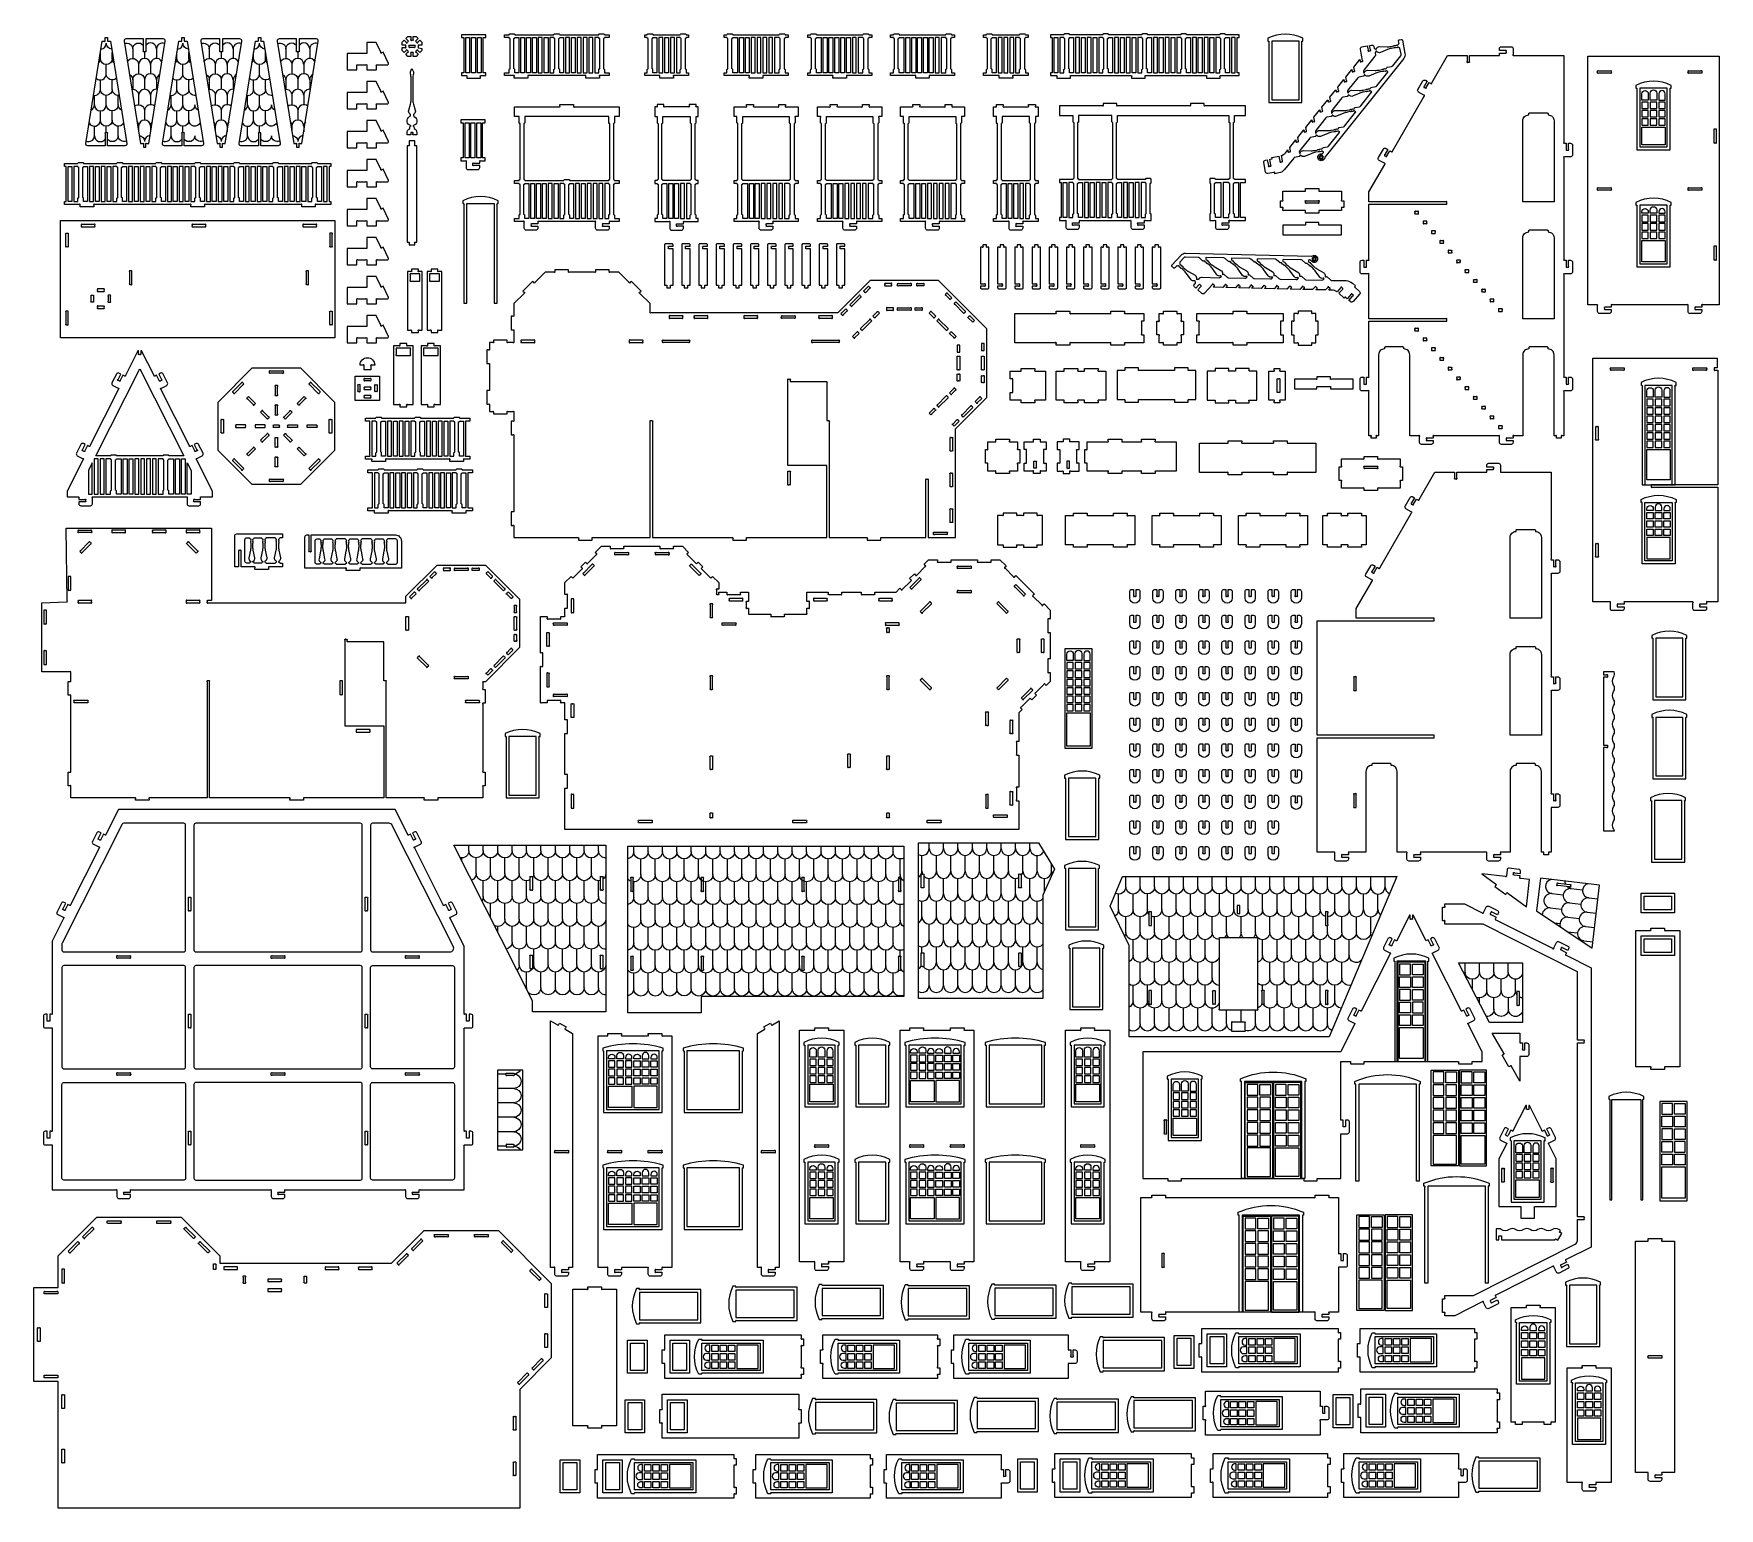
# Model space of a CAD drawing. Extents: x -1973 to 2178, y -1696 to 1934.
import ezdxf

# ---------------------------------------------------------------- set-up
doc = ezdxf.new("R2010")
doc.units = 0
doc.header["$MEASUREMENT"] = 0
doc.layers.get('0').update_dxf_attribs({"linetype": 'CONTINUOUS'})

msp = doc.modelspace()

# ---------------------------------------------------------------- linework, layer by layer
for points in [[(-1804.5, 1915.4), (-1799.5, 1915.4, 1), (-1797.4, 1917.5), (-1797.4, 1924.6), (-1791.4, 1924.6), (-1791.4, 1917.5, 1), (-1789.3, 1915.4), (-1784.2, 1915.4), (-1743.8, 1663.5, -0.464243), (-1748.6, 1657.9), (-1791.4, 1657.9), (-1791.4, 1687.5, 1), (-1793.5, 1689.6), (-1795.3, 1689.6, 1), (-1797.4, 1687.5), (-1797.4, 1657.9), (-1840.2, 1657.9, -0.464243), (-1844.9, 1663.5)], [(-1710.3, 1663.5), (-1705.3, 1663.5, -1), (-1703.2, 1661.4), (-1703.2, 1654.2), (-1697.2, 1654.2), (-1697.2, 1661.4, -1), (-1695, 1663.5), (-1690, 1663.5), (-1649.6, 1915.4, 0.464243), (-1654.3, 1921), (-1697.2, 1921), (-1697.2, 1891.4, -1), (-1699.3, 1889.2), (-1701, 1889.2, -1), (-1703.2, 1891.4), (-1703.2, 1921), (-1746, 1921, 0.464243), (-1750.7, 1915.4)], [(-1615.9, 1915.4), (-1610.8, 1915.4, 1), (-1608.7, 1917.5), (-1608.7, 1924.6), (-1602.7, 1924.6), (-1602.7, 1917.5, 1), (-1600.6, 1915.4), (-1595.5, 1915.4), (-1555.2, 1663.5, -0.464243), (-1559.9, 1657.9), (-1602.7, 1657.9), (-1602.7, 1687.5, 1), (-1604.8, 1689.6), (-1606.6, 1689.6, 1), (-1608.7, 1687.5), (-1608.7, 1657.9), (-1651.5, 1657.9, -0.464243), (-1656.2, 1663.5)], [(-1521.6, 1663.5), (-1516.6, 1663.5, -1), (-1514.5, 1661.4), (-1514.5, 1654.2), (-1508.5, 1654.2), (-1508.5, 1661.4, -1), (-1506.4, 1663.5), (-1501.3, 1663.5), (-1460.9, 1915.4, 0.464243), (-1465.7, 1921), (-1508.5, 1921), (-1508.5, 1891.4, -1), (-1510.6, 1889.2), (-1512.4, 1889.2, -1), (-1514.5, 1891.4), (-1514.5, 1921), (-1557.3, 1921, 0.464243), (-1562, 1915.4)], [(-1427.2, 1915.4), (-1422.2, 1915.4, 1), (-1420, 1917.5), (-1420, 1924.6), (-1414, 1924.6), (-1414, 1917.5, 1), (-1411.9, 1915.4), (-1406.9, 1915.4), (-1366.5, 1663.5, -0.464243), (-1371.2, 1657.9), (-1414, 1657.9), (-1414, 1687.5, 1), (-1416.2, 1689.6), (-1417.9, 1689.6, 1), (-1420, 1687.5), (-1420, 1657.9), (-1462.8, 1657.9, -0.464243), (-1467.6, 1663.5)], [(-1333, 1663.5), (-1327.9, 1663.5, -1), (-1325.8, 1661.4), (-1325.8, 1654.2), (-1319.8, 1654.2), (-1319.8, 1661.4, -1), (-1317.7, 1663.5), (-1312.7, 1663.5), (-1272.3, 1915.4, 0.464243), (-1277, 1921), (-1319.8, 1921), (-1319.8, 1891.4, -1), (-1321.9, 1889.2), (-1323.7, 1889.2, -1), (-1325.8, 1891.4), (-1325.8, 1921), (-1368.6, 1921, 0.464243), (-1373.4, 1915.4)], [(-1153.1, 1912.3), (-1153.1, 1887.2, -1), (-1155.3, 1885.1), (-1201.1, 1885.1), (-1201.1, 1845.1), (-1177.1, 1845.1), (-1177.1, 1854.9, -1), (-1175, 1857.1), (-1155.3, 1857.1, -1), (-1153.1, 1854.9), (-1153.1, 1845.1), (-1129.1, 1845.1), (-1129.1, 1854.9, -1), (-1127, 1857.1), (-1101.9, 1857.1, 0.543691), (-1099.7, 1860.4), (-1112.3, 1888.5), (-1115.8, 1886.9, -1), (-1118.6, 1888), (-1129.5, 1912.3)], [(-1026.3, 1903.3), (-1026.3, 1901.1, 1), (-1024.7, 1899), (-1017, 1897), (-1017, 1892.3), (-1022.1, 1887.2), (-1027.1, 1892.3, 1), (-1030.1, 1892.3), (-1031.4, 1891, 1), (-1031.4, 1888), (-1026.3, 1883), (-1031.4, 1877.9), (-1038.6, 1877.9), (-1038.6, 1885.1, 1), (-1040.7, 1887.2), (-1042.4, 1887.2, 1), (-1044.6, 1885.1), (-1044.6, 1877.9), (-1051.7, 1877.9), (-1056.8, 1883), (-1051.7, 1888, 1), (-1051.7, 1891), (-1053, 1892.3, 1), (-1056, 1892.3), (-1061, 1887.2), (-1066.1, 1892.3), (-1066.1, 1899.4), (-1058.9, 1899.4, 1), (-1056.8, 1901.6), (-1056.8, 1903.3, 1), (-1058.9, 1905.4), (-1066.1, 1905.4), (-1066.1, 1912.6), (-1061, 1917.7), (-1056, 1912.6, 1), (-1053, 1912.6), (-1051.7, 1913.9, 1), (-1051.7, 1916.9), (-1056.8, 1921.9), (-1051.7, 1927), (-1044.6, 1927), (-1044.6, 1919.8, 1), (-1042.4, 1917.7), (-1040.7, 1917.7, 1), (-1038.6, 1919.8), (-1038.6, 1927), (-1031.4, 1927), (-1026.3, 1921.9), (-1031.4, 1916.9, 1), (-1031.4, 1913.9), (-1030.1, 1912.6, 1), (-1027.1, 1912.6), (-1022.1, 1917.7), (-1017, 1912.6), (-1017, 1905.4), (-1024.2, 1905.4, 1)], [(-873.3, 1824.5), (-873.3, 1828.4, -1), (-871.2, 1830.5), (-860.1, 1830.5), (-860.1, 1837.7), (-866.1, 1837.7), (-866.1, 1924.1), (-860.1, 1924.1), (-860.1, 1931.3), (-920.1, 1931.3), (-920.1, 1924.1), (-914.1, 1924.1), (-914.1, 1837.7), (-920.1, 1837.7), (-920.1, 1830.5), (-909.1, 1830.5, -1), (-906.9, 1828.4), (-906.9, 1824.5)], [(-613.8, 1824.5), (-613.8, 1828.4, 1), (-615.9, 1830.5), (-685, 1830.5), (-754, 1830.5, 1), (-756.1, 1828.4), (-756.1, 1824.5), (-789.7, 1824.5), (-789.7, 1828.4, 1), (-791.9, 1830.5), (-813.7, 1830.5), (-813.7, 1837.7), (-802.6, 1837.7), (-802.6, 1844.9, -0.414214), (-800.2, 1847.3), (-800.2, 1921.7, -0.414214), (-802.6, 1924.1), (-813.7, 1924.1), (-813.7, 1931.3), (-802.6, 1931.3, -0.414214), (-800.2, 1933.7), (-790.6, 1933.7, -0.414214), (-788.2, 1931.3), (-692.2, 1931.3, -0.414214), (-689.8, 1933.7), (-680.2, 1933.7, -0.414214), (-677.8, 1931.3), (-581.8, 1931.3, -0.414214), (-579.4, 1933.7), (-569.8, 1933.7, -0.414214), (-567.4, 1931.3), (-556.2, 1931.3), (-556.2, 1924.1), (-567.4, 1924.1, -0.414214), (-569.8, 1921.7), (-569.8, 1847.3, -0.414214), (-567.4, 1844.9), (-567.4, 1837.7), (-556.2, 1837.7), (-556.2, 1830.5), (-578.1, 1830.5, 1), (-580.2, 1828.4), (-580.2, 1824.5)], [(-788.2, 1837.7), (-788.2, 1844.9, 0.414214), (-790.6, 1847.3), (-790.6, 1921.7, 0.414214), (-788.2, 1924.1), (-778.6, 1924.1), (-778.6, 1837.7)], [(-689.8, 1847.3), (-689.8, 1921.7, -0.414214), (-692.2, 1924.1), (-701.8, 1924.1), (-701.8, 1837.7), (-692.2, 1837.7), (-692.2, 1844.9, -0.414214)], [(-680.2, 1847.3), (-680.2, 1921.7, 0.414214), (-677.8, 1924.1), (-668.2, 1924.1), (-668.2, 1837.7), (-677.8, 1837.7), (-677.8, 1844.9, 0.414214)], [(-581.8, 1837.7), (-581.8, 1844.9, -0.414214), (-579.4, 1847.3), (-579.4, 1921.7, -0.414214), (-581.8, 1924.1), (-591.4, 1924.1), (-591.4, 1837.7)], [(-431.3, 1824.5), (-431.3, 1828.4, 1), (-433.4, 1830.5), (-468, 1830.5), (-468, 1837.7), (-462.5, 1837.7), (-462.5, 1844.9, -0.414214), (-460.1, 1847.3), (-460.1, 1921.7, -0.414214), (-462.5, 1924.1), (-468, 1924.1), (-468, 1931.3), (-462.5, 1931.3, -0.414214), (-460.1, 1933.7), (-450.5, 1933.7, -0.414214), (-448.1, 1931.3), (-380.9, 1931.3, -0.414214), (-378.5, 1933.7), (-368.9, 1933.7, -0.414214), (-366.5, 1931.3), (-361, 1931.3), (-361, 1924.1), (-366.5, 1924.1, -0.414214), (-368.9, 1921.7), (-368.9, 1847.3, -0.414214), (-366.5, 1844.9), (-366.5, 1837.7), (-361, 1837.7), (-361, 1830.5), (-395.6, 1830.5, 1), (-397.7, 1828.4), (-397.7, 1824.5)], [(-450.5, 1847.3), (-450.5, 1921.7, 0.414214), (-448.1, 1924.1), (-438.5, 1924.1), (-438.5, 1837.7), (-448.1, 1837.7), (-448.1, 1844.9, 0.414214)], [(-378.5, 1847.3), (-378.5, 1921.7, -0.414214), (-380.9, 1924.1), (-390.5, 1924.1), (-390.5, 1837.7), (-380.9, 1837.7), (-380.9, 1844.9, -0.414214)], [(-211.1, 1824.5), (-211.1, 1828.4, 1), (-213.2, 1830.5), (-273.1, 1830.5), (-273.1, 1837.7), (-265.9, 1837.7), (-265.9, 1844.9, -0.414214), (-263.5, 1847.3), (-263.5, 1921.7, -0.414214), (-265.9, 1924.1), (-273.1, 1924.1), (-273.1, 1931.3), (-265.9, 1931.3, -0.414214), (-263.5, 1933.7), (-253.9, 1933.7, -0.414214), (-251.5, 1931.3), (-137.1, 1931.3, -0.414214), (-134.7, 1933.7), (-125.1, 1933.7, -0.414214), (-122.7, 1931.3), (-115.4, 1931.3), (-115.4, 1924.1), (-122.7, 1924.1, -0.414214), (-125.1, 1921.7), (-125.1, 1847.3, -0.414214), (-122.7, 1844.9), (-122.7, 1837.7), (-115.4, 1837.7), (-115.4, 1830.5), (-175.4, 1830.5, 1), (-177.5, 1828.4), (-177.5, 1824.5)], [(-239.9, 1837.7), (-251.5, 1837.7), (-251.5, 1844.9, 0.414214), (-253.9, 1847.3), (-253.9, 1921.7, 0.414214), (-251.5, 1924.1), (-239.9, 1924.1)], [(-148.7, 1837.7), (-137.1, 1837.7), (-137.1, 1844.9, -0.414214), (-134.7, 1847.3), (-134.7, 1921.7, -0.414214), (-137.1, 1924.1), (-148.7, 1924.1)], [(-5.1, 1824.5), (-5.1, 1828.4, 1), (-7.2, 1830.5), (-67.1, 1830.5), (-67.1, 1837.7), (-59.9, 1837.7), (-59.9, 1844.9, -0.414214), (-57.5, 1847.3), (-57.5, 1921.7, -0.414214), (-59.9, 1924.1), (-67.1, 1924.1), (-67.1, 1931.3), (-59.9, 1931.3, -0.414214), (-57.5, 1933.7), (-47.9, 1933.7, -0.414214), (-45.5, 1931.3), (68.9, 1931.3, -0.414214), (71.3, 1933.7), (80.9, 1933.7, -0.414214), (83.3, 1931.3), (90.6, 1931.3), (90.6, 1924.1), (83.3, 1924.1, -0.414214), (80.9, 1921.7), (80.9, 1847.3, -0.414214), (83.3, 1844.9), (83.3, 1837.7), (90.6, 1837.7), (90.6, 1830.5), (30.7, 1830.5, 1), (28.5, 1828.4), (28.5, 1824.5)], [(-33.9, 1837.7), (-45.5, 1837.7), (-45.5, 1844.9, 0.414214), (-47.9, 1847.3), (-47.9, 1921.7, 0.414214), (-45.5, 1924.1), (-33.9, 1924.1)], [(57.3, 1837.7), (68.9, 1837.7), (68.9, 1844.9, -0.414214), (71.3, 1847.3), (71.3, 1921.7, -0.414214), (68.9, 1924.1), (57.3, 1924.1)], [(198.8, 1824.5), (198.8, 1828.4, 1), (196.7, 1830.5), (136.7, 1830.5), (136.7, 1837.7), (144, 1837.7), (144, 1844.9, -0.414214), (146.4, 1847.3), (146.4, 1921.7, -0.414214), (144, 1924.1), (136.7, 1924.1), (136.7, 1931.3), (144, 1931.3, -0.414214), (146.4, 1933.7), (156, 1933.7, -0.414214), (158.4, 1931.3), (272.8, 1931.3, -0.414214), (275.2, 1933.7), (284.8, 1933.7, -0.414214), (287.2, 1931.3), (294.4, 1931.3), (294.4, 1924.1), (287.2, 1924.1, -0.414214), (284.8, 1921.7), (284.8, 1847.3, -0.414214), (287.2, 1844.9), (287.2, 1837.7), (294.4, 1837.7), (294.4, 1830.5), (234.5, 1830.5, 1), (232.4, 1828.4), (232.4, 1824.5)], [(170, 1837.7), (158.4, 1837.7), (158.4, 1844.9, 0.414214), (156, 1847.3), (156, 1921.7, 0.414214), (158.4, 1924.1), (170, 1924.1)], [(261.2, 1837.7), (272.8, 1837.7), (272.8, 1844.9, -0.414214), (275.2, 1847.3), (275.2, 1921.7, -0.414214), (272.8, 1924.1), (261.2, 1924.1)], [(404.2, 1824.5), (404.2, 1828.4, 1), (402.1, 1830.5), (365.8, 1830.5), (365.8, 1837.7), (373, 1837.7), (373, 1844.9, -0.414214), (375.4, 1847.3), (375.4, 1921.7, -0.414214), (373, 1924.1), (365.8, 1924.1), (365.8, 1931.3), (373, 1931.3, -0.414214), (375.4, 1933.7), (385, 1933.7, -0.414214), (387.4, 1931.3), (454.6, 1931.3, -0.414214), (457, 1933.7), (466.6, 1933.7, -0.414214), (469, 1931.3), (476.2, 1931.3), (476.2, 1924.1), (469, 1924.1, -0.414214), (466.6, 1921.7), (466.6, 1847.3, -0.414214), (469, 1844.9), (469, 1837.7), (476.2, 1837.7), (476.2, 1830.5), (439.9, 1830.5, 1), (437.8, 1828.4), (437.8, 1824.5)], [(385, 1847.3), (385, 1921.7, 0.414214), (387.4, 1924.1), (397, 1924.1), (397, 1837.7), (387.4, 1837.7), (387.4, 1844.9, 0.414214)], [(457, 1847.3), (457, 1921.7, -0.414214), (454.6, 1924.1), (445, 1924.1), (445, 1837.7), (454.6, 1837.7), (454.6, 1844.9, -0.414214)], [(580.1, 1824.5), (580.1, 1828.4, -1), (582.2, 1830.5), (728.5, 1830.5, -1), (730.6, 1828.4), (730.6, 1824.5), (764.2, 1824.5), (764.2, 1828.4, -1), (766.3, 1830.5), (912.7, 1830.5, -1), (914.8, 1828.4), (914.8, 1824.5), (948.4, 1824.5), (948.4, 1828.4, -1), (950.5, 1830.5), (995.2, 1830.5), (995.2, 1837.7), (990.8, 1837.7), (990.8, 1924.1), (995.2, 1924.1), (995.2, 1931.3), (962, 1931.3, 0.414214), (959.6, 1933.7), (950, 1933.7, 0.414214), (947.6, 1931.3), (866, 1931.3, 0.414214), (863.6, 1933.7), (854, 1933.7, 0.414214), (851.6, 1931.3), (770, 1931.3, 0.414214), (767.6, 1933.7), (758, 1933.7, 0.414214), (755.6, 1931.3), (674, 1931.3, 0.414214), (671.6, 1933.7), (662, 1933.7, 0.414214), (659.6, 1931.3), (578, 1931.3, 0.414214), (575.6, 1933.7), (566, 1933.7, 0.414214), (563.6, 1931.3), (530.5, 1931.3), (530.5, 1924.1), (534.8, 1924.1), (534.8, 1837.7), (530.5, 1837.7), (530.5, 1830.5), (544.3, 1830.5, -1), (546.5, 1828.4), (546.5, 1824.5)], [(566, 1847.3), (566, 1921.7, -0.414214), (563.6, 1924.1), (554, 1924.1), (554, 1837.7), (563.6, 1837.7), (563.6, 1844.9, -0.414214)], [(575.6, 1847.3), (575.6, 1921.7, 0.414214), (578, 1924.1), (587.6, 1924.1), (587.6, 1837.7), (578, 1837.7), (578, 1844.9, 0.414214)], [(659.6, 1837.7), (659.6, 1844.9, -0.414214), (662, 1847.3), (662, 1921.7, -0.414214), (659.6, 1924.1), (650, 1924.1), (650, 1837.7)], [(674, 1837.7), (674, 1844.9, 0.414214), (671.6, 1847.3), (671.6, 1921.7, 0.414214), (674, 1924.1), (683.6, 1924.1), (683.6, 1837.7)], [(758, 1847.3), (758, 1921.7, -0.414214), (755.6, 1924.1), (746, 1924.1), (746, 1837.7), (755.6, 1837.7), (755.6, 1844.9, -0.414214)], [(767.6, 1847.3), (767.6, 1921.7, 0.414214), (770, 1924.1), (779.6, 1924.1), (779.6, 1837.7), (770, 1837.7), (770, 1844.9, 0.414214)], [(851.6, 1837.7), (851.6, 1844.9, -0.414214), (854, 1847.3), (854, 1921.7, -0.414214), (851.6, 1924.1), (842, 1924.1), (842, 1837.7)], [(866, 1837.7), (866, 1844.9, 0.414214), (863.6, 1847.3), (863.6, 1921.7, 0.414214), (866, 1924.1), (875.6, 1924.1), (875.6, 1837.7)], [(950, 1847.3), (950, 1921.7, -0.414214), (947.6, 1924.1), (938, 1924.1), (938, 1837.7), (947.6, 1837.7), (947.6, 1844.9, -0.414214)], [(959.6, 1847.3), (959.6, 1921.7, 0.414214), (962, 1924.1), (971.6, 1924.1), (971.6, 1837.7), (962, 1837.7), (962, 1844.9, 0.414214)], [(1093.5, 1632.4), (1095.9, 1619.8, 1), (1098.4, 1618.1), (1100.1, 1618.4, 1), (1101.8, 1620.9), (1099.3, 1633.8, 0.140614), (1110.1, 1641.5), (1115.1, 1647.6), (1115.6, 1644.5, 1), (1118.1, 1642.8), (1119.9, 1643.1, 1), (1121.5, 1645.6), (1120, 1653.8), (1134.8, 1672.4), (1135.4, 1669.2, 1), (1137.9, 1667.5), (1139.6, 1667.8, 1), (1141.3, 1670.3), (1139.7, 1678.5), (1154.6, 1697.1), (1155.2, 1693.9, 1), (1157.6, 1692.2), (1159.4, 1692.5, 1), (1161, 1695), (1159.5, 1703.2), (1174.3, 1721.8), (1174.9, 1718.6, 1), (1177.4, 1716.9), (1179.1, 1717.3, 1), (1180.8, 1719.7), (1179.2, 1728), (1194.1, 1746.5), (1194.7, 1743.3, 1), (1197.1, 1741.7), (1198.9, 1742, 1), (1200.6, 1744.5), (1199, 1752.7), (1213.8, 1771.2), (1214.4, 1768.1, 1), (1216.9, 1766.4), (1218.6, 1766.7, 1), (1220.3, 1769.2), (1218.8, 1777.4), (1233.6, 1795.9), (1234.2, 1792.8, 1), (1236.6, 1791.1), (1238.4, 1791.4, 1), (1240.1, 1793.9), (1238.5, 1802.1), (1253.3, 1820.7), (1253.9, 1817.5, 1), (1256.4, 1815.8), (1258.1, 1816.1, 1), (1259.8, 1818.6), (1258.3, 1826.8), (1273.1, 1845.4), (1273.7, 1842.2, 1), (1276.1, 1840.5), (1277.9, 1840.9, 1), (1279.6, 1843.3), (1278, 1851.6), (1292.8, 1870.1), (1293.4, 1866.9, 1), (1295.9, 1865.2), (1297.6, 1865.6, 1), (1299.3, 1868), (1296.9, 1880.6), (1294.1, 1895.9, -0.414214), (1297.9, 1901.5), (1310.9, 1903.9), (1312.9, 1893.2, 1), (1315.4, 1891.6), (1317.1, 1891.9, 1), (1318.8, 1894.4), (1316.8, 1905), (1321.5, 1905.9, -0.414214), (1327.1, 1902.1), (1327.8, 1898.5, 0.352171), (1328.7, 1897.7, -0.352171), (1331, 1895.7), (1331.1, 1895.2), (1331.5, 1895.3, 0.272519), (1333.3, 1896.9, -0.328849), (1340.6, 1902), (1359.6, 1901.6, 0.051698), (1369.5, 1902.4), (1376.2, 1903.7, 0.366837), (1376.4, 1904, -0.600564), (1377.3, 1904.4, 0.39765), (1377.6, 1904.5, -0.39765), (1378.3, 1904.6, 0.39765), (1378.6, 1904.7, -0.594353), (1379.5, 1904.5, 0.584261), (1379.9, 1904.5, -0.375636), (1384.9, 1905.5, 0.187098), (1385.3, 1905.4, 0.294683), (1387.1, 1907.3, -0.244569), (1388.5, 1909, 0.352171), (1389.1, 1910), (1387.9, 1916, -0.414214), (1389.9, 1918.8), (1394.6, 1919.7, -0.414214), (1397.4, 1917.8), (1403.6, 1884.8, -0.21865), (1400.7, 1873.1), (1207.1, 1630.9, 0.134714), (1206.1, 1628.5, -0.655406), (1190.9, 1624.3, -0.655406), (1198.2, 1638.3, 0.245805), (1202.2, 1640.1), (1203.2, 1641.3, 0.507332), (1202.8, 1642.8, -0.156752), (1201.6, 1643.8, 0.294683), (1199.3, 1644.8, 0.187098), (1199, 1644.6, -0.375636), (1193.9, 1643.7, 0.584261), (1193.6, 1643.5, -0.594353), (1192.8, 1643.1, 0.39765), (1192.5, 1643, -0.39765), (1191.7, 1642.9, 0.39765), (1191.4, 1642.8, -0.600564), (1190.5, 1642.9, 0.366837), (1190.2, 1643.1), (1183.5, 1641.8, 0.051698), (1174, 1639), (1156.4, 1631.7, -0.328849), (1147.7, 1633.8, 0.272519), (1145.4, 1634.6), (1145.1, 1634.6), (1145.2, 1634, -0.414214), (1143.2, 1631.2), (1132.5, 1629.2, 0.179323), (1129.7, 1627.5), (1107.4, 1599.7, -0.179323), (1093.1, 1591.1), (1083.4, 1589.2), (1083.1, 1590.6, 1), (1080.6, 1592.3), (1066.2, 1589.5, -0.414214), (1060.6, 1593.3), (1056.1, 1616.9, -0.414214), (1060, 1622.5), (1064.7, 1623.4), (1067.4, 1609, 1), (1069.9, 1607.3), (1071.6, 1607.6, 1), (1073.3, 1610.1), (1070.6, 1624.5), (1076.5, 1625.7), (1075.8, 1629.1)], [(1066, 1915.2), (1066.3, 1915.2, -1), (1068.4, 1913.1), (1068.4, 1764), (1150, 1764), (1150, 1913.1, -1), (1152.1, 1915.2), (1152.4, 1915.2), (1152.4, 1922.4, 0.238913), (1066, 1922.4)], [(-1046.7, 1905.4), (-1036.7, 1905.4, -1), (-1034.6, 1903.3), (-1034.6, 1901.6, -1), (-1036.7, 1899.4), (-1046.7, 1899.4, -1), (-1048.8, 1901.6), (-1048.8, 1903.3, -1)], [(1558.9, 1863.4), (1560.7, 1863.4, 1), (1562.8, 1865.5), (1562.8, 1880.2), (1634.3, 1880.2, 1), (1636.4, 1882.3), (1636.4, 1886.2), (1651.1, 1886.2, 1), (1653.2, 1888.3), (1653.2, 1890.1, 1), (1651.1, 1892.2), (1636.4, 1892.2), (1636.4, 1897, -0.414214), (1641.2, 1901.8), (1665.2, 1901.8, -0.414214), (1670, 1897), (1670, 1882.3, 1), (1672.2, 1880.2), (1794.8, 1880.2), (1794.8, 1666.3, 1), (1797, 1664.2), (1800.8, 1664.2), (1800.8, 1649.5, 1), (1803, 1647.4), (1804.7, 1647.4, 1), (1806.8, 1649.5), (1806.8, 1664.2), (1811.6, 1664.2, -0.414214), (1816.4, 1659.4), (1816.4, 1635.4, -0.414214), (1811.6, 1630.6), (1797, 1630.6, 1), (1794.8, 1628.5), (1794.8, 1378.3, 1), (1797, 1376.2), (1800.8, 1376.2), (1800.8, 1361.5, 1), (1803, 1359.4), (1804.7, 1359.4, 1), (1806.8, 1361.5), (1806.8, 1376.2), (1811.6, 1376.2, -0.414214), (1816.4, 1371.4), (1816.4, 1347.4, -0.414214), (1811.6, 1342.6), (1797, 1342.6, 1), (1794.8, 1340.5), (1794.8, 1090.3, 1), (1797, 1088.2), (1800.8, 1088.2), (1800.8, 1073.5, 1), (1803, 1071.4), (1804.7, 1071.4, 1), (1806.8, 1073.5), (1806.8, 1088.2), (1811.6, 1088.2, -0.414214), (1816.4, 1083.4), (1816.4, 1059.4, -0.414214), (1811.6, 1054.6), (1797, 1054.6, 1), (1794.8, 1052.5), (1794.8, 944.2), (1791, 944.2, 1), (1788.8, 942.1), (1788.8, 938.2), (1776.8, 938.2), (1776.8, 942.1, 1), (1774.7, 944.2), (1770.8, 944.2), (1770.8, 1143.4, 0.414214), (1756.4, 1157.8), (1756.4, 1160.2, 0.414214), (1754, 1162.6), (1710.8, 1162.6, 0.414214), (1708.4, 1160.2), (1708.4, 1157.8, 0.414214), (1694, 1143.4), (1694, 944.2), (1672.2, 944.2, 1), (1670, 942.1), (1670, 938.2), (1655.4, 938.2, 1), (1653.2, 936.1), (1653.2, 934.3, 1), (1655.4, 932.2), (1670, 932.2), (1670, 927.4, -0.414214), (1665.2, 922.6), (1641.2, 922.6, -0.414214), (1636.4, 927.4), (1636.4, 942.1, 1), (1634.3, 944.2), (1475.4, 944.2, 1), (1473.2, 942.1), (1473.2, 938.2), (1458.6, 938.2, 1), (1456.4, 936.1), (1456.4, 934.3, 1), (1458.6, 932.2), (1473.2, 932.2), (1473.2, 927.4, -0.414214), (1468.4, 922.6), (1444.4, 922.6, -0.414214), (1439.6, 927.4), (1439.6, 942.1, 1), (1437.5, 944.2), (1415.6, 944.2), (1415.6, 1143.4, 0.414214), (1401.2, 1157.8), (1401.2, 1160.2, 0.414214), (1398.8, 1162.6), (1355.6, 1162.6, 0.414214), (1353.2, 1160.2), (1353.2, 1157.8, 0.414214), (1338.8, 1143.4), (1338.8, 944.2), (1335, 944.2, 1), (1332.8, 942.1), (1332.8, 938.2), (1320.8, 938.2), (1320.8, 942.1, 1), (1318.7, 944.2), (1314.8, 944.2), (1314.8, 1052.5, 1), (1312.7, 1054.6), (1298, 1054.6, -0.414214), (1293.2, 1059.4), (1293.2, 1083.4, -0.414214), (1298, 1088.2), (1302.8, 1088.2), (1302.8, 1073.5, 1), (1305, 1071.4), (1306.7, 1071.4, 1), (1308.8, 1073.5), (1308.8, 1088.2), (1312.7, 1088.2, 1), (1314.8, 1090.3), (1314.8, 1226.2), (1504.7, 1226.2, 1), (1506.8, 1228.3), (1506.8, 1230.1, 1), (1504.7, 1232.2), (1314.8, 1232.2), (1314.8, 1340.5, 1), (1312.7, 1342.6), (1298, 1342.6, -0.414214), (1293.2, 1347.4), (1293.2, 1371.4, -0.414214), (1298, 1376.2), (1302.8, 1376.2), (1302.8, 1361.5, 1), (1305, 1359.4), (1306.7, 1359.4, 1), (1308.8, 1361.5), (1308.8, 1376.2), (1312.7, 1376.2, 1), (1314.8, 1378.3), (1314.8, 1514.2), (1504.7, 1514.2, 1), (1506.8, 1516.3), (1506.8, 1518.1, 1), (1504.7, 1520.2), (1314.8, 1520.2), (1314.8, 1544.2), (1353.9, 1611.8, 1), (1353.1, 1614.7), (1340.4, 1622, -0.414214), (1338.6, 1628.6), (1350.6, 1649.4, -0.414214), (1357.2, 1651.1), (1361.3, 1648.7), (1354, 1636, 1), (1354.8, 1633.1), (1356.3, 1632.2, 1), (1359.2, 1633), (1366.5, 1645.7), (1369.9, 1643.8, 1), (1372.8, 1644.6), (1450.9, 1779.8, 1), (1450.1, 1782.7), (1437.4, 1790, -0.414214), (1435.6, 1796.6), (1447.6, 1817.4, -0.414214), (1454.2, 1819.1), (1458.3, 1816.7), (1451, 1804, 1), (1451.8, 1801.1), (1453.3, 1800.2, 1), (1456.2, 1801), (1463.5, 1813.7), (1466.9, 1811.8, 1), (1469.8, 1812.6), (1508.8, 1880.2), (1556.8, 1880.2), (1556.8, 1865.5, 1)], [(1390.5, 1898.6, -0.251154), (1388.5, 1899.7, 0.294683), (1386.2, 1900.7, 0.187098), (1385.9, 1900.5, -0.375636), (1380.9, 1899.6, 0.584261), (1380.5, 1899.4, -0.594353), (1379.7, 1899, 0.39765), (1379.4, 1898.9, -0.39765), (1378.7, 1898.8, 0.39765), (1378.3, 1898.7, -0.600564), (1377.4, 1898.8, 0.366837), (1377.1, 1899), (1370.4, 1897.7, 0.051698), (1360.9, 1894.9), (1343.3, 1887.6, -0.328849), (1334.6, 1889.7, 0.272519), (1332.4, 1890.5), (1332, 1890.5), (1332.1, 1889.9, -0.352171), (1330.6, 1887.3, 0.352171), (1330.1, 1886.2), (1330.9, 1881.9, -0.21865), (1329.9, 1878.1), (1302.6, 1843.9, 0.21865), (1301.6, 1840), (1302.2, 1837), (1302.6, 1837.1, 0.272519), (1304.4, 1838.7, -0.328849), (1311.7, 1843.8), (1330.7, 1843.4, 0.051698), (1340.6, 1844.3), (1347.4, 1845.6, 0.366837), (1347.6, 1845.8, -0.600564), (1348.4, 1846.2, 0.39765), (1348.7, 1846.3, -0.39765), (1349.4, 1846.4, 0.39765), (1349.7, 1846.5, -0.594353), (1350.6, 1846.4, 0.584261), (1351.1, 1846.3, -0.375636), (1356, 1847.3, 0.187098), (1356.4, 1847.3, 0.294683), (1358.2, 1849.1, -0.302722), (1360.1, 1851), (1360.4, 1851), (1370.9, 1853, 0.179323), (1373.7, 1854.7), (1393.2, 1879.1, 0.21865), (1394.2, 1883), (1391.4, 1897.8, 0.352171)], [(2177.8, 1878.5), (2177.8, 1266.6), (2136.8, 1266.6, 1), (2134.6, 1264.5), (2134.6, 1260.6), (2120, 1260.6, 1), (2117.8, 1258.5), (2117.8, 1256.7, 1), (2120, 1254.6), (2134.6, 1254.6), (2134.6, 1249.8, -0.414214), (2129.8, 1245), (2105.8, 1245, -0.414214), (2101, 1249.8), (2101, 1264.5, 1), (2098.9, 1266.6), (1913.7, 1266.6, 1), (1911.6, 1264.5), (1911.6, 1260.6), (1896.9, 1260.6, 1), (1894.8, 1258.5), (1894.8, 1256.7, 1), (1896.9, 1254.6), (1911.6, 1254.6), (1911.6, 1249.8, -0.414214), (1906.8, 1245), (1882.8, 1245, -0.414214), (1878, 1249.8), (1878, 1264.5, 1), (1875.9, 1266.6), (1854, 1266.6), (1854, 1878.5)], [(-1036, 1729.8, -0.718799), (-1039.7, 1707, -0.374013), (-1036.4, 1700.6, -0.284044), (-1029.8, 1690), (-1029.8, 1684.4), (-1039.2, 1684.4), (-1039.2, 1688.3, 1), (-1041.4, 1690.4), (-1042.1, 1690.4, 1), (-1044.2, 1688.3), (-1044.2, 1684.4), (-1053.6, 1684.4), (-1053.6, 1690, -0.284044), (-1047, 1700.6, -0.374013), (-1043.7, 1707, -0.718799), (-1047.4, 1729.8, 0.544401), (-1046.8, 1736.5, -0.306065), (-1049.7, 1745.3), (-1045.2, 1760.7, 0.070039), (-1043.7, 1771.7), (-1043.7, 1823.8, 0.071071), (-1045.3, 1834.9, -0.166187), (-1045.1, 1839.6), (-1041.7, 1848.2), (-1038.3, 1839.6, -0.166187), (-1038.1, 1834.9, 0.071071), (-1039.7, 1823.8), (-1039.7, 1771.7, 0.070039), (-1038.2, 1760.7), (-1033.7, 1745.3, -0.306065), (-1036.6, 1736.5, 0.544401)], [(1308, 1796.4, -0.600564), (1308.9, 1796.8, 0.39765), (1309.2, 1796.9, -0.39765), (1309.9, 1797, 0.39765), (1310.2, 1797.1, -0.594353), (1311.1, 1797, 0.584261), (1311.5, 1796.9, -0.375636), (1316.5, 1797.9, 0.187098), (1316.9, 1797.8, 0.294683), (1318.7, 1799.7, -0.302722), (1320.6, 1801.5), (1320.9, 1801.6), (1331.3, 1803.6, 0.179323), (1334.2, 1805.3), (1361.2, 1839.1, 0.507332), (1360.8, 1840.6, -0.156752), (1359.7, 1841.5, 0.294683), (1357.3, 1842.5, 0.187098), (1357, 1842.4, -0.375636), (1352, 1841.5, 0.584261), (1351.6, 1841.3, -0.594353), (1350.8, 1840.8, 0.39765), (1350.5, 1840.7, -0.39765), (1349.8, 1840.6, 0.39765), (1349.4, 1840.6, -0.600564), (1348.5, 1840.7, 0.366837), (1348.3, 1840.8), (1341.5, 1839.6, 0.051698), (1332, 1836.7), (1314.4, 1829.4, -0.328849), (1305.8, 1831.5, 0.272519), (1303.5, 1832.4), (1303.1, 1832.3), (1303.2, 1831.8, -0.414214), (1301.3, 1828.9), (1290.5, 1826.9, 0.179323), (1287.7, 1825.2), (1263.1, 1794.4, 0.21865), (1262.1, 1790.5), (1262.7, 1787.6), (1263.1, 1787.7, 0.272519), (1264.9, 1789.3, -0.328849), (1272.2, 1794.4), (1291.2, 1794, 0.051698), (1301.1, 1794.8), (1307.9, 1796.1, 0.366837)], [(1880.1, 1842.6), (1909.5, 1842.6, -1), (1911.6, 1840.5), (1911.6, 1838.7, -1), (1909.5, 1836.6), (1880.1, 1836.6, -1), (1878, 1838.7), (1878, 1840.5, -1)], [(2132.5, 1836.6), (2103.2, 1836.6, -1), (2101, 1838.7), (2101, 1840.5, -1), (2103.2, 1842.6), (2132.5, 1842.6, -1), (2134.6, 1840.5), (2134.6, 1838.7, -1)], [(-1153.1, 1816.3), (-1153.1, 1791.2, -1), (-1155.3, 1789.1), (-1201.1, 1789.1), (-1201.1, 1749.1), (-1177.1, 1749.1), (-1177.1, 1758.9, -1), (-1175, 1761.1), (-1155.3, 1761.1, -1), (-1153.1, 1758.9), (-1153.1, 1749.1), (-1129.1, 1749.1), (-1129.1, 1758.9, -1), (-1127, 1761.1), (-1101.9, 1761.1, 0.543691), (-1099.7, 1764.4), (-1112.3, 1792.5), (-1115.8, 1790.9, -1), (-1118.6, 1792), (-1129.5, 1816.3)], [(1251.7, 1744.6, 0.051698), (1261.6, 1745.4), (1268.3, 1746.7, 0.366837), (1268.5, 1746.9, -0.600564), (1269.4, 1747.4, 0.39765), (1269.7, 1747.4, -0.39765), (1270.4, 1747.6, 0.39765), (1270.7, 1747.6, -0.594353), (1271.6, 1747.5, 0.584261), (1272, 1747.5, -0.375636), (1277, 1748.4, 0.187098), (1277.4, 1748.4, 0.294683), (1279.2, 1750.2, -0.302722), (1281.1, 1752.1), (1281.3, 1752.1), (1291.8, 1754.1, 0.179323), (1294.7, 1755.8), (1321.7, 1789.6, 0.507332), (1321.3, 1791.1, -0.156752), (1320.2, 1792.1, 0.294683), (1317.8, 1793.1, 0.187098), (1317.5, 1792.9, -0.375636), (1312.5, 1792, 0.584261), (1312.1, 1791.8, -0.594353), (1311.3, 1791.4, 0.39765), (1311, 1791.3, -0.39765), (1310.3, 1791.2, 0.39765), (1309.9, 1791.1, -0.600564), (1309, 1791.2, 0.366837), (1308.7, 1791.4), (1302, 1790.1, 0.051698), (1292.5, 1787.3), (1274.9, 1780, -0.328849), (1266.3, 1782.1, 0.272519), (1264, 1782.9), (1263.6, 1782.9), (1263.7, 1782.3, -0.414214), (1261.8, 1779.5), (1251, 1777.5, 0.179323), (1248.2, 1775.8), (1223.6, 1745, 0.21865), (1222.6, 1741.1), (1223.2, 1738.1), (1223.6, 1738.2, 0.272519), (1225.4, 1739.8, -0.328849), (1232.7, 1745)], [(1972.7, 1799.4), (1973, 1799.4, -1), (1975.1, 1797.3), (1975.1, 1648.2), (2056.7, 1648.2), (2056.7, 1797.3, -1), (2058.8, 1799.4), (2059.1, 1799.4), (2059.1, 1806.6, 0.238913), (1972.7, 1806.6)], [(2002.9, 1785.9), (2002.9, 1770.1), (1987.1, 1770.1), (1987.1, 1785.9, -1)], [(2007.7, 1770.1), (2007.7, 1787.6, -1), (2024.1, 1787.6), (2024.1, 1770.1)], [(2028.9, 1785.9), (2028.9, 1770.1), (2044.7, 1770.1), (2044.7, 1785.9, 1)], [(-765.2, 1454.9), (-765.2, 1469.6, 1), (-767.3, 1471.7), (-789.2, 1471.7), (-789.2, 1478.9), (-778, 1478.9), (-778, 1486.1, -0.414214), (-775.6, 1488.5), (-775.6, 1562.9, -0.414214), (-778, 1565.3), (-789.2, 1565.3), (-789.2, 1572.5), (-778, 1572.5, -0.414214), (-775.6, 1574.9), (-775.6, 1712.9, -0.414214), (-778, 1715.3), (-778, 1729.7), (-789.2, 1729.7), (-789.2, 1753.7), (-679.4, 1753.7, 1), (-677.2, 1755.9), (-677.2, 1759.7), (-643.6, 1759.7), (-643.6, 1755.9, 1), (-641.5, 1753.7), (-531.7, 1753.7), (-531.7, 1729.7), (-542.8, 1729.7), (-542.8, 1715.3, -0.414214), (-545.2, 1712.9), (-545.2, 1574.9, -0.414214), (-542.8, 1572.5), (-531.7, 1572.5), (-531.7, 1565.3), (-542.8, 1565.3, -0.414214), (-545.2, 1562.9), (-545.2, 1488.5, -0.414214), (-542.8, 1486.1), (-542.8, 1478.9), (-531.7, 1478.9), (-531.7, 1471.7), (-553.5, 1471.7, 1), (-555.7, 1469.6), (-555.7, 1465.7), (-570.3, 1465.7, 1), (-572.5, 1463.6), (-572.5, 1461.9, 1), (-570.3, 1459.7), (-555.7, 1459.7), (-555.7, 1454.9, -0.414214), (-560.5, 1450.1), (-584.5, 1450.1, -0.414214), (-589.3, 1454.9), (-589.3, 1469.6, 1), (-591.4, 1471.7), (-660.4, 1471.7), (-729.5, 1471.7, 1), (-731.6, 1469.6), (-731.6, 1465.7), (-746.3, 1465.7, 1), (-748.4, 1463.6), (-748.4, 1461.9, 1), (-746.3, 1459.7), (-731.6, 1459.7), (-731.6, 1454.9, -0.414214), (-736.4, 1450.1), (-760.4, 1450.1, -0.414214)], [(-443.5, 1471.7), (-408.9, 1471.7, -1), (-406.8, 1469.6), (-406.8, 1468.7), (-406.8, 1454.9, 0.414214), (-402, 1450.1), (-378, 1450.1, 0.414214), (-373.2, 1454.9), (-373.2, 1459.7), (-387.9, 1459.7, -1), (-390, 1461.9), (-390, 1463.6, -1), (-387.9, 1465.7), (-373.2, 1465.7), (-373.2, 1469.6, -1), (-371.1, 1471.7), (-336.5, 1471.7), (-336.5, 1478.9), (-342, 1478.9), (-342, 1486.1, 0.414214), (-344.4, 1488.5), (-344.4, 1562.9, 0.414214), (-342, 1565.3), (-336.5, 1565.3), (-336.5, 1572.5), (-342, 1572.5, 0.414214), (-344.4, 1574.9), (-344.4, 1712.9, 0.414214), (-342, 1715.3), (-342, 1729.7), (-336.5, 1729.7), (-336.5, 1753.7), (-339.9, 1753.7, -1), (-342, 1755.9), (-342, 1759.7), (-358.8, 1759.7), (-358.8, 1755.9, -1), (-360.9, 1753.7), (-419.1, 1753.7, -1), (-421.2, 1755.9), (-421.2, 1759.7), (-438, 1759.7), (-438, 1755.9, -1), (-440.1, 1753.7), (-443.5, 1753.7), (-443.5, 1729.7), (-438, 1729.7), (-438, 1715.3, 0.414214), (-435.6, 1712.9), (-435.6, 1574.9, 0.414214), (-438, 1572.5), (-443.5, 1572.5), (-443.5, 1565.3), (-438, 1565.3, 0.414214), (-435.6, 1562.9), (-435.6, 1488.5, 0.414214), (-438, 1486.1), (-438, 1478.9), (-443.5, 1478.9)], [(-241.4, 1572.5, -0.414214), (-239, 1574.9), (-239, 1712.9, -0.414214), (-241.4, 1715.3), (-241.4, 1729.7), (-248.6, 1729.7), (-248.6, 1753.7), (-219.9, 1753.7, 1), (-217.8, 1755.9), (-217.8, 1759.7), (-201, 1759.7), (-201, 1755.9, 1), (-198.8, 1753.7), (-140.7, 1753.7, 1), (-138.6, 1755.9), (-138.6, 1759.7), (-121.8, 1759.7), (-121.8, 1755.9, 1), (-119.6, 1753.7), (-90.9, 1753.7), (-90.9, 1729.7), (-96, 1729.7, 1), (-98.1, 1727.6), (-98.1, 1715.3, -0.414214), (-100.5, 1712.9), (-100.5, 1574.9, -0.414214), (-98.1, 1572.5), (-90.9, 1572.5), (-90.9, 1565.3), (-98.1, 1565.3, -0.414214), (-100.5, 1562.9), (-100.5, 1488.5, -0.414214), (-98.1, 1486.1), (-98.1, 1478.9), (-90.9, 1478.9), (-90.9, 1471.7), (-150.8, 1471.7, 1), (-153, 1469.6), (-153, 1465.7), (-167.6, 1465.7, 1), (-169.8, 1463.6), (-169.8, 1461.9, 1), (-167.6, 1459.7), (-153, 1459.7), (-153, 1454.9, -0.414214), (-157.8, 1450.1), (-181.8, 1450.1, -0.414214), (-186.6, 1454.9), (-186.6, 1469.6, 1), (-188.7, 1471.7), (-248.6, 1471.7), (-248.6, 1478.9), (-241.4, 1478.9), (-241.4, 1486.1, -0.414214), (-239, 1488.5), (-239, 1562.9, -0.414214), (-241.4, 1565.3), (-248.6, 1565.3), (-248.6, 1572.5)], [(-35.4, 1572.5, -0.414214), (-33, 1574.9), (-33, 1712.9, -0.414214), (-35.4, 1715.3), (-35.4, 1727.6, 1), (-37.5, 1729.7), (-42.6, 1729.7), (-42.6, 1753.7), (-13.9, 1753.7, 1), (-11.7, 1755.9), (-11.7, 1759.7), (5.1, 1759.7), (5.1, 1755.9, 1), (7.2, 1753.7), (65.3, 1753.7, 1), (67.5, 1755.9), (67.5, 1759.7), (84.3, 1759.7), (84.3, 1755.9, 1), (86.4, 1753.7), (115.1, 1753.7), (115.1, 1729.7), (110, 1729.7, 1), (107.9, 1727.6), (107.9, 1715.3, -0.414214), (105.5, 1712.9), (105.5, 1574.9, -0.414214), (107.9, 1572.5), (115.1, 1572.5), (115.1, 1565.3), (107.9, 1565.3, -0.414214), (105.5, 1562.9), (105.5, 1488.5, -0.414214), (107.9, 1486.1), (107.9, 1478.9), (115.1, 1478.9), (115.1, 1471.7), (55.2, 1471.7, 1), (53.1, 1469.6), (53.1, 1465.7), (38.4, 1465.7, 1), (36.3, 1463.6), (36.3, 1461.9, 1), (38.4, 1459.7), (53.1, 1459.7), (53.1, 1454.9, -0.414214), (48.3, 1450.1), (24.3, 1450.1, -0.414214), (19.5, 1454.9), (19.5, 1469.6, 1), (17.3, 1471.7), (-42.6, 1471.7), (-42.6, 1478.9), (-35.4, 1478.9), (-35.4, 1486.1, -0.414214), (-33, 1488.5), (-33, 1562.9, -0.414214), (-35.4, 1565.3), (-42.6, 1565.3), (-42.6, 1572.5)], [(168.5, 1572.5, -0.414214), (170.9, 1574.9), (170.9, 1712.9, -0.414214), (168.5, 1715.3), (168.5, 1729.7), (161.3, 1729.7), (161.3, 1753.7), (190, 1753.7, 1), (192.1, 1755.9), (192.1, 1759.7), (208.9, 1759.7), (208.9, 1755.9, 1), (211, 1753.7), (269.2, 1753.7, 1), (271.3, 1755.9), (271.3, 1759.7), (288.1, 1759.7), (288.1, 1755.9, 1), (290.2, 1753.7), (318.9, 1753.7), (318.9, 1729.7), (311.7, 1729.7), (311.7, 1715.3, -0.414214), (309.3, 1712.9), (309.3, 1574.9, -0.414214), (311.7, 1572.5), (318.9, 1572.5), (318.9, 1565.3), (311.7, 1565.3, -0.414214), (309.3, 1562.9), (309.3, 1488.5, -0.414214), (311.7, 1486.1), (311.7, 1478.9), (318.9, 1478.9), (318.9, 1471.7), (259, 1471.7, 1), (256.9, 1469.6), (256.9, 1465.7), (242.2, 1465.7, 1), (240.1, 1463.6), (240.1, 1461.9, 1), (242.2, 1459.7), (256.9, 1459.7), (256.9, 1454.9, -0.414214), (252.1, 1450.1), (228.1, 1450.1, -0.414214), (223.3, 1454.9), (223.3, 1469.6, 1), (221.2, 1471.7), (161.3, 1471.7), (161.3, 1478.9), (168.5, 1478.9), (168.5, 1486.1, -0.414214), (170.9, 1488.5), (170.9, 1562.9, -0.414214), (168.5, 1565.3), (161.3, 1565.3), (161.3, 1572.5)], [(390.3, 1478.9), (397.5, 1478.9), (397.5, 1486.1, -0.414214), (399.9, 1488.5), (399.9, 1562.9, -0.414214), (397.5, 1565.3), (390.3, 1565.3), (390.3, 1572.5), (397.5, 1572.5, -0.414214), (399.9, 1574.9), (399.9, 1712.9, -0.414214), (397.5, 1715.3), (397.5, 1729.7), (390.3, 1729.7), (390.3, 1753.7), (395.4, 1753.7, 1), (397.5, 1755.9), (397.5, 1759.7), (414.3, 1759.7), (414.3, 1755.9, 1), (416.4, 1753.7), (474.6, 1753.7, 1), (476.7, 1755.9), (476.7, 1759.7), (493.5, 1759.7), (493.5, 1755.9, 1), (495.6, 1753.7), (500.7, 1753.7), (500.7, 1729.7), (493.5, 1729.7), (493.5, 1715.3, -0.414214), (491.1, 1712.9), (491.1, 1574.9, -0.414214), (493.5, 1572.5), (500.7, 1572.5), (500.7, 1565.3), (493.5, 1565.3, -0.414214), (491.1, 1562.9), (491.1, 1488.5, -0.414214), (493.5, 1486.1), (493.5, 1478.9), (500.7, 1478.9), (500.7, 1471.7), (464.4, 1471.7, 1), (462.3, 1469.6), (462.3, 1465.7), (447.6, 1465.7, 1), (445.5, 1463.6), (445.5, 1461.9, 1), (447.6, 1459.7), (462.3, 1459.7), (462.3, 1454.9, -0.414214), (457.5, 1450.1), (433.5, 1450.1, -0.414214), (428.7, 1454.9), (428.7, 1469.6, 1), (426.6, 1471.7), (390.3, 1471.7)], [(970.5, 1462.1), (955.8, 1462.1, -1), (953.7, 1464.2), (953.7, 1465.9, -1), (955.8, 1468.1), (970.5, 1468.1), (970.5, 1471.9, -1), (972.6, 1474.1), (1011.3, 1474.1), (1011.3, 1481.3), (998.5, 1481.3), (998.5, 1567.7), (1011.3, 1567.7), (1011.3, 1574.9), (984.1, 1574.9, 0.414214), (981.7, 1577.3), (981.7, 1715.3, 0.414214), (984.1, 1717.7), (984.1, 1732.1), (1011.3, 1732.1), (1011.3, 1756.1), (911.4, 1756.1, -1), (909.2, 1758.2), (909.2, 1762.1), (875.6, 1762.1), (875.6, 1758.2, -1), (873.5, 1756.1), (696.3, 1756.1, -1), (694.2, 1758.2), (694.2, 1762.1), (660.6, 1762.1), (660.6, 1758.2, -1), (658.5, 1756.1), (552.6, 1756.1), (552.6, 1732.1), (585.7, 1732.1), (585.7, 1717.7, 0.414214), (588.1, 1715.3), (588.1, 1577.3, 0.414214), (585.7, 1574.9), (552.6, 1574.9), (552.6, 1567.7), (556.9, 1567.7), (556.9, 1481.3), (552.6, 1481.3), (552.6, 1474.1), (566.4, 1474.1, -1), (568.5, 1471.9), (568.5, 1457.3, 0.414214), (573.3, 1452.5), (597.3, 1452.5, 0.414214), (602.1, 1457.3), (602.1, 1462.1), (587.5, 1462.1, -1), (585.3, 1464.2), (585.3, 1465.9, -1), (587.5, 1468.1), (602.1, 1468.1), (602.1, 1471.9, -1), (604.3, 1474.1), (726.6, 1474.1, -1), (728.7, 1471.9), (728.7, 1457.3, 0.414214), (733.5, 1452.5), (757.5, 1452.5, 0.414214), (762.3, 1457.3), (762.3, 1462.1), (747.6, 1462.1, -1), (745.5, 1464.2), (745.5, 1465.9, -1), (747.6, 1468.1), (762.3, 1468.1), (762.3, 1471.9, -1), (764.4, 1474.1), (778.8, 1474.1), (778.8, 1488.5, 0.414214), (776.4, 1490.9), (776.4, 1565.3, 0.414214), (778.8, 1567.7), (778.8, 1574.9, 0.414214), (776.4, 1577.3), (766.8, 1577.3, 0.414214), (764.4, 1574.9), (696.1, 1574.9, 0.414214), (693.7, 1577.3), (693.7, 1715.3, 0.414214), (696.1, 1717.7), (696.1, 1732.1), (969.7, 1732.1), (969.7, 1717.7, 0.414214), (972.1, 1715.3), (972.1, 1577.3, 0.414214), (969.7, 1574.9), (937.2, 1574.9, 0.414214), (934.8, 1577.3), (925.2, 1577.3, 0.414214), (922.8, 1574.9), (922.8, 1567.7, 0.414214), (925.2, 1565.3), (925.2, 1490.9, 0.414214), (922.8, 1488.5), (922.8, 1474.1), (934.7, 1474.1, -1), (936.9, 1471.9), (936.9, 1457.3, 0.414214), (941.7, 1452.5), (965.7, 1452.5, 0.414214), (970.5, 1457.3)], [(1222.1, 1696), (1228.8, 1697.2, 0.366837), (1229, 1697.5, -0.600564), (1229.8, 1697.9, 0.39765), (1230.2, 1698, -0.39765), (1230.9, 1698.1, 0.39765), (1231.2, 1698.2, -0.594353), (1232.1, 1698.1, 0.584261), (1232.5, 1698, -0.375636), (1237.5, 1699, 0.187098), (1237.9, 1699, 0.294683), (1239.7, 1700.8, -0.302722), (1241.6, 1702.7), (1241.8, 1702.7), (1252.3, 1704.7, 0.179323), (1255.2, 1706.4), (1282.2, 1740.2, 0.507332), (1281.8, 1741.7, -0.156752), (1280.6, 1742.6, 0.294683), (1278.3, 1743.7, 0.187098), (1278, 1743.5, -0.375636), (1273, 1742.6, 0.584261), (1272.6, 1742.4, -0.594353), (1271.8, 1741.9, 0.39765), (1271.5, 1741.9, -0.39765), (1270.8, 1741.7, 0.39765), (1270.4, 1741.7, -0.600564), (1269.5, 1741.8, 0.366837), (1269.2, 1742), (1262.5, 1740.7, 0.051698), (1253, 1737.9), (1235.4, 1730.5, -0.328849), (1226.8, 1732.7, 0.272519), (1224.5, 1733.5), (1224.1, 1733.4), (1224.2, 1732.9, -0.414214), (1222.3, 1730.1), (1211.5, 1728.1, 0.179323), (1208.7, 1726.3), (1184.1, 1695.6, 0.21865), (1183.1, 1691.7), (1183.7, 1688.7), (1184.1, 1688.8, 0.272519), (1185.9, 1690.4, -0.328849), (1193.2, 1695.5), (1212.2, 1695.1, 0.051698)], [(-1153.1, 1720.3), (-1153.1, 1695.2, -1), (-1155.3, 1693.1), (-1201.1, 1693.1), (-1201.1, 1653.1), (-1177.1, 1653.1), (-1177.1, 1662.9, -1), (-1175, 1665.1), (-1155.3, 1665.1, -1), (-1153.1, 1662.9), (-1153.1, 1653.1), (-1129.1, 1653.1), (-1129.1, 1662.9, -1), (-1127, 1665.1), (-1101.9, 1665.1, 0.543691), (-1099.7, 1668.4), (-1112.3, 1696.5), (-1115.8, 1694.9, -1), (-1118.6, 1696), (-1129.5, 1720.3)], [(-921.6, 1621.1), (-910.5, 1621.1, -1), (-908.4, 1618.9), (-908.4, 1604.3, 0.414214), (-903.6, 1599.5), (-879.6, 1599.5, 0.414214), (-874.8, 1604.3), (-874.8, 1609.1), (-889.5, 1609.1, -1), (-891.6, 1611.2), (-891.6, 1612.9, -1), (-889.5, 1615.1), (-874.8, 1615.1), (-874.8, 1618.9, -1), (-872.7, 1621.1), (-861.6, 1621.1), (-861.6, 1628.3), (-867.6, 1628.3), (-867.6, 1714.7), (-861.6, 1714.7), (-861.6, 1721.9), (-921.6, 1721.9), (-921.6, 1714.7), (-915.6, 1714.7), (-915.6, 1628.3), (-921.6, 1628.3)], [(-554.8, 1574.9), (-554.8, 1712.9, -0.414214), (-557.2, 1715.3), (-557.2, 1729.7), (-763.6, 1729.7), (-763.6, 1715.3, -0.414214), (-766, 1712.9), (-766, 1574.9, -0.414214), (-763.6, 1572.5), (-667.6, 1572.5, -0.414214), (-665.2, 1574.9), (-655.6, 1574.9, -0.414214), (-653.2, 1572.5), (-557.2, 1572.5, -0.414214)], [(-356.4, 1572.5), (-423.6, 1572.5, 0.414214), (-426, 1574.9), (-426, 1712.9, 0.414214), (-423.6, 1715.3), (-423.6, 1729.7), (-356.4, 1729.7), (-356.4, 1715.3, 0.414214), (-354, 1712.9), (-354, 1574.9, 0.414214)], [(-112.5, 1572.5), (-227, 1572.5, 0.414214), (-229.4, 1574.9), (-229.4, 1712.9, 0.414214), (-227, 1715.3), (-227, 1729.7), (-112.5, 1729.7), (-112.5, 1715.3, 0.414214), (-110.1, 1712.9), (-110.1, 1574.9, 0.414214)], [(93.5, 1572.5), (-21, 1572.5, 0.414214), (-23.4, 1574.9), (-23.4, 1712.9, 0.414214), (-21, 1715.3), (-21, 1729.7), (93.5, 1729.7), (93.5, 1715.3, 0.414214), (95.9, 1712.9), (95.9, 1574.9, 0.414214)], [(297.3, 1572.5), (182.9, 1572.5, 0.414214), (180.5, 1574.9), (180.5, 1712.9, 0.414214), (182.9, 1715.3), (182.9, 1729.7), (297.3, 1729.7), (297.3, 1715.3, 0.414214), (299.7, 1712.9), (299.7, 1574.9, 0.414214)], [(479.1, 1572.5, -0.414214), (481.5, 1574.9), (481.5, 1712.9, -0.414214), (479.1, 1715.3), (479.1, 1729.7), (411.9, 1729.7), (411.9, 1715.3, -0.414214), (409.5, 1712.9), (409.5, 1574.9, -0.414214), (411.9, 1572.5)], [(597.7, 1577.3, -0.414214), (600.1, 1574.9), (681.7, 1574.9, -0.414214), (684.1, 1577.3), (684.1, 1715.3, -0.414214), (681.7, 1717.7), (681.7, 1732.1), (600.1, 1732.1), (600.1, 1717.7, -0.414214), (597.7, 1715.3)], [(1770.8, 1719.4), (1770.8, 1520.2), (1694, 1520.2), (1694, 1719.4, -0.414214), (1708.4, 1733.8), (1708.4, 1736.2, -0.414214), (1710.8, 1738.6), (1754, 1738.6, -0.414214), (1756.4, 1736.2), (1756.4, 1733.8, -0.414214)], [(-1029.8, 1657.8), (-1032.5, 1657.8, -1), (-1034.6, 1660), (-1034.6, 1669.8), (-1048.8, 1669.8), (-1048.8, 1660, -1), (-1051, 1657.8), (-1053.6, 1657.8), (-1053.6, 1420.4), (-1051, 1420.4, -1), (-1048.8, 1418.3), (-1048.8, 1414.4), (-1034.6, 1414.4), (-1034.6, 1418.3, -1), (-1032.5, 1420.4), (-1029.8, 1420.4)], [(1189.3, 1647.8, 0.366837), (1189.5, 1648.1, -0.600564), (1190.3, 1648.5, 0.39765), (1190.7, 1648.6, -0.39765), (1191.4, 1648.7, 0.39765), (1191.7, 1648.8, -0.594353), (1192.6, 1648.6, 0.584261), (1193, 1648.6, -0.375636), (1198, 1649.6, 0.187098), (1198.4, 1649.5, 0.294683), (1200.2, 1651.4, -0.302722), (1202.1, 1653.2), (1202.3, 1653.3), (1212.8, 1655.3, 0.179323), (1215.7, 1657), (1242.7, 1690.8, 0.507332), (1242.3, 1692.3, -0.156752), (1241.1, 1693.2, 0.294683), (1238.8, 1694.2, 0.187098), (1238.5, 1694.1, -0.375636), (1233.5, 1693.2, 0.584261), (1233.1, 1693, -0.594353), (1232.3, 1692.5, 0.39765), (1232, 1692.4, -0.39765), (1231.2, 1692.3, 0.39765), (1230.9, 1692.3, -0.600564), (1230, 1692.4, 0.366837), (1229.7, 1692.5), (1223, 1691.3, 0.051698), (1213.5, 1688.4), (1195.9, 1681.1, -0.328849), (1187.2, 1683.2, 0.272519), (1185, 1684.1), (1184.6, 1684), (1184.7, 1683.4, -0.414214), (1182.7, 1680.6), (1172, 1678.6, 0.179323), (1169.2, 1676.9), (1144.6, 1646.1, 0.21865), (1143.6, 1642.2), (1144.2, 1639.3), (1144.6, 1639.3, 0.272519), (1146.4, 1641, -0.328849), (1153.7, 1646.1), (1172.7, 1645.7, 0.051698), (1182.6, 1646.5)], [(2164.6, 1696.5), (2164.6, 1667.1, 1), (2166.8, 1665), (2167.6, 1665), (2168.5, 1665, 1), (2170.6, 1667.1), (2170.6, 1696.5, 1), (2168.5, 1698.6), (2166.8, 1698.6, 1)], [(-1153.1, 1624.3), (-1153.1, 1599.2, -1), (-1155.3, 1597.1), (-1201.1, 1597.1), (-1201.1, 1557.1), (-1177.1, 1557.1), (-1177.1, 1566.9, -1), (-1175, 1569.1), (-1155.3, 1569.1, -1), (-1153.1, 1566.9), (-1153.1, 1557.1), (-1129.1, 1557.1), (-1129.1, 1566.9, -1), (-1127, 1569.1), (-1101.9, 1569.1, 0.543691), (-1099.7, 1572.4), (-1112.3, 1600.5), (-1115.8, 1598.9, -1), (-1118.6, 1600), (-1129.5, 1624.3)], [(1197.6, 1634.9, 0.414214), (1192.4, 1629.7, 0.414214), (1197.6, 1624.5, 0.414214), (1202.8, 1629.7, 0.414214)], [(1197.6, 1632.8, 0.414214), (1194.5, 1629.7, 0.414214), (1197.6, 1626.6, 0.414214), (1200.7, 1629.7, 0.414214)], [(-1241.3, 1513.5), (-1277.6, 1513.5, 1), (-1279.7, 1511.3), (-1279.7, 1507.5), (-1313.3, 1507.5), (-1313.3, 1511.3, 1), (-1315.4, 1513.5), (-1550.5, 1513.5, 1), (-1552.6, 1511.3), (-1552.6, 1507.5), (-1586.2, 1507.5), (-1586.2, 1511.3, 1), (-1588.3, 1513.5), (-1823.4, 1513.5, 1), (-1825.5, 1511.3), (-1825.5, 1507.5), (-1859.1, 1507.5), (-1859.1, 1511.3, 1), (-1861.3, 1513.5), (-1897.5, 1513.5), (-1897.5, 1520.7), (-1893.4, 1520.7), (-1893.4, 1607.1), (-1897.5, 1607.1), (-1897.5, 1614.3), (-1864.6, 1614.3, -0.414214), (-1862.2, 1616.7), (-1852.6, 1616.7, -0.414214), (-1850.2, 1614.3), (-1768.6, 1614.3, -0.414214), (-1766.2, 1616.7), (-1756.6, 1616.7, -0.414214), (-1754.2, 1614.3), (-1672.6, 1614.3, -0.414214), (-1670.2, 1616.7), (-1660.6, 1616.7, -0.414214), (-1658.2, 1614.3), (-1576.6, 1614.3, -0.414214), (-1574.2, 1616.7), (-1564.6, 1616.7, -0.414214), (-1562.2, 1614.3), (-1480.6, 1614.3, -0.414214), (-1478.2, 1616.7), (-1468.6, 1616.7, -0.414214), (-1466.2, 1614.3), (-1384.6, 1614.3, -0.414214), (-1382.2, 1616.7), (-1372.6, 1616.7, -0.414214), (-1370.2, 1614.3), (-1288.6, 1614.3, -0.414214), (-1286.2, 1616.7), (-1276.6, 1616.7, -0.414214), (-1274.2, 1614.3), (-1241.3, 1614.3), (-1241.3, 1607.1), (-1245.4, 1607.1), (-1245.4, 1520.7), (-1241.3, 1520.7)], [(-1862.2, 1530.3), (-1862.2, 1604.7, -0.414214), (-1864.6, 1607.1), (-1874.2, 1607.1), (-1874.2, 1520.7), (-1864.6, 1520.7), (-1864.6, 1527.9, -0.414214)], [(-1852.6, 1530.3), (-1852.6, 1604.7, 0.414214), (-1850.2, 1607.1), (-1840.6, 1607.1), (-1840.6, 1520.7), (-1850.2, 1520.7), (-1850.2, 1527.9, 0.414214)], [(-1768.6, 1520.7), (-1768.6, 1527.9, -0.414214), (-1766.2, 1530.3), (-1766.2, 1604.7, -0.414214), (-1768.6, 1607.1), (-1778.2, 1607.1), (-1778.2, 1520.7)], [(-1754.2, 1520.7), (-1754.2, 1527.9, 0.414214), (-1756.6, 1530.3), (-1756.6, 1604.7, 0.414214), (-1754.2, 1607.1), (-1744.6, 1607.1), (-1744.6, 1520.7)], [(-1670.2, 1530.3), (-1670.2, 1604.7, -0.414214), (-1672.6, 1607.1), (-1682.2, 1607.1), (-1682.2, 1520.7), (-1672.6, 1520.7), (-1672.6, 1527.9, -0.414214)], [(-1660.6, 1530.3), (-1660.6, 1604.7, 0.414214), (-1658.2, 1607.1), (-1648.6, 1607.1), (-1648.6, 1520.7), (-1658.2, 1520.7), (-1658.2, 1527.9, 0.414214)], [(-1576.6, 1520.7), (-1576.6, 1527.9, -0.414214), (-1574.2, 1530.3), (-1574.2, 1604.7, -0.414214), (-1576.6, 1607.1), (-1586.2, 1607.1), (-1586.2, 1520.7)], [(-1562.2, 1520.7), (-1562.2, 1527.9, 0.414214), (-1564.6, 1530.3), (-1564.6, 1604.7, 0.414214), (-1562.2, 1607.1), (-1552.6, 1607.1), (-1552.6, 1520.7)], [(-1478.2, 1530.3), (-1478.2, 1604.7, -0.414214), (-1480.6, 1607.1), (-1490.2, 1607.1), (-1490.2, 1520.7), (-1480.6, 1520.7), (-1480.6, 1527.9, -0.414214)], [(-1466.2, 1520.7), (-1466.2, 1527.9, 0.414214), (-1468.6, 1530.3), (-1468.6, 1604.7, 0.414214), (-1466.2, 1607.1), (-1456.6, 1607.1), (-1456.6, 1520.7)], [(-1382.2, 1530.3), (-1382.2, 1604.7, -0.414214), (-1384.6, 1607.1), (-1394.2, 1607.1), (-1394.2, 1520.7), (-1384.6, 1520.7), (-1384.6, 1527.9, -0.414214)], [(-1370.2, 1520.7), (-1370.2, 1527.9, 0.414214), (-1372.6, 1530.3), (-1372.6, 1604.7, 0.414214), (-1370.2, 1607.1), (-1360.6, 1607.1), (-1360.6, 1520.7)], [(-1286.2, 1530.3), (-1286.2, 1604.7, -0.414214), (-1288.6, 1607.1), (-1298.2, 1607.1), (-1298.2, 1520.7), (-1288.6, 1520.7), (-1288.6, 1527.9, -0.414214)], [(-1274.2, 1520.7), (-1274.2, 1527.9, 0.414214), (-1276.6, 1530.3), (-1276.6, 1604.7, 0.414214), (-1274.2, 1607.1), (-1264.6, 1607.1), (-1264.6, 1520.7)], [(-763.6, 1478.9), (-763.6, 1486.1, 0.414214), (-766, 1488.5), (-766, 1562.9, 0.414214), (-763.6, 1565.3), (-754, 1565.3), (-754, 1478.9)], [(-665.2, 1488.5), (-665.2, 1562.9, -0.414214), (-667.6, 1565.3), (-677.2, 1565.3), (-677.2, 1478.9), (-667.6, 1478.9), (-667.6, 1486.1, -0.414214)], [(-655.6, 1488.5), (-655.6, 1562.9, 0.414214), (-653.2, 1565.3), (-643.6, 1565.3), (-643.6, 1478.9), (-653.2, 1478.9), (-653.2, 1486.1, 0.414214)], [(-557.2, 1478.9), (-557.2, 1486.1, -0.414214), (-554.8, 1488.5), (-554.8, 1562.9, -0.414214), (-557.2, 1565.3), (-566.8, 1565.3), (-566.8, 1478.9)], [(-426, 1488.5), (-426, 1562.9, 0.414214), (-423.6, 1565.3), (-414, 1565.3), (-414, 1478.9), (-423.6, 1478.9), (-423.6, 1486.1, 0.414214)], [(-354, 1488.5), (-354, 1562.9, -0.414214), (-356.4, 1565.3), (-366, 1565.3), (-366, 1478.9), (-356.4, 1478.9), (-356.4, 1486.1, -0.414214)], [(-215.4, 1478.9), (-227, 1478.9), (-227, 1486.1, 0.414214), (-229.4, 1488.5), (-229.4, 1562.9, 0.414214), (-227, 1565.3), (-215.4, 1565.3)], [(-124.2, 1478.9), (-112.5, 1478.9), (-112.5, 1486.1, -0.414214), (-110.1, 1488.5), (-110.1, 1562.9, -0.414214), (-112.5, 1565.3), (-124.2, 1565.3)], [(-9.3, 1478.9), (-21, 1478.9), (-21, 1486.1, 0.414214), (-23.4, 1488.5), (-23.4, 1562.9, 0.414214), (-21, 1565.3), (-9.3, 1565.3)], [(81.9, 1478.9), (93.5, 1478.9), (93.5, 1486.1, -0.414214), (95.9, 1488.5), (95.9, 1562.9, -0.414214), (93.5, 1565.3), (81.9, 1565.3)], [(194.5, 1478.9), (182.9, 1478.9), (182.9, 1486.1, 0.414214), (180.5, 1488.5), (180.5, 1562.9, 0.414214), (182.9, 1565.3), (194.5, 1565.3)], [(285.7, 1478.9), (297.3, 1478.9), (297.3, 1486.1, -0.414214), (299.7, 1488.5), (299.7, 1562.9, -0.414214), (297.3, 1565.3), (285.7, 1565.3)], [(409.5, 1488.5), (409.5, 1562.9, 0.414214), (411.9, 1565.3), (421.5, 1565.3), (421.5, 1478.9), (411.9, 1478.9), (411.9, 1486.1, 0.414214)], [(481.5, 1488.5), (481.5, 1562.9, -0.414214), (479.1, 1565.3), (469.5, 1565.3), (469.5, 1478.9), (479.1, 1478.9), (479.1, 1486.1, -0.414214)], [(588.1, 1490.9), (588.1, 1565.3, -0.414214), (585.7, 1567.7), (576.1, 1567.7), (576.1, 1481.3), (585.7, 1481.3), (585.7, 1488.5, -0.414214)], [(597.7, 1490.9), (597.7, 1565.3, 0.414214), (600.1, 1567.7), (609.7, 1567.7), (609.7, 1481.3), (600.1, 1481.3), (600.1, 1488.5, 0.414214)], [(681.7, 1481.3), (681.7, 1488.5, -0.414214), (684.1, 1490.9), (684.1, 1565.3, -0.414214), (681.7, 1567.7), (672.1, 1567.7), (672.1, 1481.3)], [(696.1, 1481.3), (696.1, 1488.5, 0.414214), (693.7, 1490.9), (693.7, 1565.3, 0.414214), (696.1, 1567.7), (705.7, 1567.7), (705.7, 1481.3)], [(766.8, 1490.9), (766.8, 1565.3, -0.414214), (764.4, 1567.7), (753.7, 1567.7), (753.7, 1481.3), (764.4, 1481.3), (764.4, 1488.5, -0.414214)], [(937.2, 1481.3), (937.2, 1488.5, 0.414214), (934.8, 1490.9), (934.8, 1565.3, 0.414214), (937.2, 1567.7), (950.5, 1567.7), (950.5, 1481.3)], [(972.1, 1490.9), (972.1, 1565.3, -0.414214), (969.7, 1567.7), (956.4, 1567.7), (956.4, 1481.3), (969.7, 1481.3), (969.7, 1488.5, -0.414214)], [(981.7, 1490.9), (981.7, 1565.3, 0.414214), (984.1, 1567.7), (993.7, 1567.7), (993.7, 1481.3), (984.1, 1481.3), (984.1, 1488.5, 0.414214)], [(1158.4, 1492), (1158.4, 1496.2, 1), (1156.3, 1498.4), (1103.2, 1498.4), (1103.2, 1503.4, 1), (1101.1, 1505.6), (1097.2, 1505.6), (1097.2, 1522.4), (1101.1, 1522.4, 1), (1103.2, 1524.5), (1103.2, 1546.4), (1156.3, 1546.4, 1), (1158.4, 1548.5), (1158.4, 1552.4), (1192, 1552.4), (1192, 1548.5, 1), (1194.1, 1546.4), (1247.2, 1546.4), (1247.2, 1524.5, 1), (1249.3, 1522.4), (1253.2, 1522.4), (1253.2, 1505.6), (1249.3, 1505.6, 1), (1247.2, 1503.4), (1247.2, 1498.4), (1194.1, 1498.4, 1), (1192, 1496.2), (1192, 1492)], [(1880.1, 1554.6), (1909.5, 1554.6, -1), (1911.6, 1552.5), (1911.6, 1550.7, -1), (1909.5, 1548.6), (1880.1, 1548.6, -1), (1878, 1550.7), (1878, 1552.5, -1)], [(2103.2, 1554.6), (2132.5, 1554.6, -1), (2134.6, 1552.5), (2134.6, 1550.7, -1), (2132.5, 1548.6), (2103.2, 1548.6, -1), (2101, 1550.7), (2101, 1552.5, -1)], [(-1153.1, 1528.3), (-1153.1, 1503.2, -1), (-1155.3, 1501.1), (-1201.1, 1501.1), (-1201.1, 1461.1), (-1177.1, 1461.1), (-1177.1, 1470.9, -1), (-1175, 1473.1), (-1155.3, 1473.1, -1), (-1153.1, 1470.9), (-1153.1, 1461.1), (-1129.1, 1461.1), (-1129.1, 1470.9, -1), (-1127, 1473.1), (-1101.9, 1473.1, 0.543691), (-1099.7, 1476.4), (-1112.3, 1504.5), (-1115.8, 1502.9, -1), (-1118.6, 1504), (-1129.5, 1528.3)], [(-906.5, 1270.6), (-906.5, 1513.3, -1), (-904.4, 1515.4), (-841.4, 1515.4, -1), (-839.3, 1513.3), (-839.3, 1270.6), (-832.1, 1270.6), (-832.1, 1513.3, -1), (-830, 1515.4), (-829.7, 1515.4), (-829.7, 1522.6, 0.238913), (-916.1, 1522.6), (-916.1, 1515.4), (-915.8, 1515.4, -1), (-913.7, 1513.3), (-913.7, 1270.6)], [(1160.5, 1522.4), (1189.9, 1522.4, -1), (1192, 1520.2), (1192, 1518.5, -1), (1189.9, 1516.4), (1160.5, 1516.4, -1), (1158.4, 1518.5), (1158.4, 1520.2, -1)], [(1430.1, 1490.2), (1434.9, 1490.2, 1), (1437, 1492.3), (1437, 1494.1, 1), (1434.9, 1496.2), (1430.1, 1496.2, 1), (1428, 1494.1), (1428, 1492.3, 1)], [(1972.7, 1511.4), (1973, 1511.4, -1), (1975.1, 1509.3), (1975.1, 1360.2), (2056.7, 1360.2), (2056.7, 1509.3, -1), (2058.8, 1511.4), (2059.1, 1511.4), (2059.1, 1518.6, 0.238913), (1972.7, 1518.6)], [(2002.9, 1495.5), (2002.9, 1491.7), (1987.1, 1491.7), (1987.1, 1495.5, -1)], [(2007.7, 1491.7), (2007.7, 1499.6, -1), (2024.1, 1499.6), (2024.1, 1491.7)], [(2028.9, 1495.5), (2028.9, 1491.7), (2044.7, 1491.7), (2044.7, 1495.5, 1)], [(-1824.5, 1464.4), (-1853.8, 1464.4, 1), (-1856, 1462.2), (-1856, 1460.5, 1), (-1853.8, 1458.4), (-1824.5, 1458.4, 1), (-1822.4, 1460.5), (-1822.4, 1462.2, 1)], [(-1580.9, 1458.4), (-1551.6, 1458.4, 1), (-1549.4, 1460.5), (-1549.4, 1462.2, 1), (-1551.6, 1464.4), (-1580.9, 1464.4, 1), (-1583, 1462.2), (-1583, 1460.5, 1)], [(-1278.6, 1464.4), (-1308, 1464.4, 1), (-1310.1, 1462.2), (-1310.1, 1460.5, 1), (-1308, 1458.4), (-1278.6, 1458.4, 1), (-1276.5, 1460.5), (-1276.5, 1462.2, 1)], [(1247.2, 1462.8), (1194.1, 1462.8, -1), (1192, 1464.9), (1192, 1468.8), (1158.4, 1468.8), (1158.4, 1464.9, -1), (1156.3, 1462.8), (1103.2, 1462.8), (1103.2, 1438.8), (1247.2, 1438.8)], [(1450.8, 1466.2), (1455.5, 1466.2, 1), (1457.6, 1468.3), (1457.6, 1470.1, 1), (1455.5, 1472.2), (1450.8, 1472.2, 1), (1448.6, 1470.1), (1448.6, 1468.3, 1)], [(-1888.4, 1440.4), (-1888.4, 1411, -1), (-1890.5, 1408.9), (-1892.2, 1408.9, -1), (-1894.4, 1411), (-1894.4, 1440.4, -1), (-1892.2, 1442.5), (-1890.5, 1442.5, -1)], [(-1244.1, 1440.4), (-1244.1, 1411, 1), (-1242, 1408.9), (-1240.2, 1408.9, 1), (-1238.1, 1411), (-1238.1, 1440.4, 1), (-1240.2, 1442.5), (-1242, 1442.5, 1)], [(-1153.1, 1432.3), (-1153.1, 1407.2, -1), (-1155.3, 1405.1), (-1201.1, 1405.1), (-1201.1, 1365.1), (-1177.1, 1365.1), (-1177.1, 1374.9, -1), (-1175, 1377.1), (-1155.3, 1377.1, -1), (-1153.1, 1374.9), (-1153.1, 1365.1), (-1129.1, 1365.1), (-1129.1, 1374.9, -1), (-1127, 1377.1), (-1101.9, 1377.1, 0.543691), (-1099.7, 1380.4), (-1112.3, 1408.5), (-1115.8, 1406.9, -1), (-1118.6, 1408), (-1129.5, 1432.3)], [(-404.8, 1308.4), (-404.8, 1312.3, -1), (-402.7, 1314.4), (-398.8, 1314.4), (-398.8, 1404.4), (-408, 1404.4, -1), (-410.1, 1406.5), (-410.1, 1408.3, -1), (-408, 1410.4), (-398.8, 1410.4), (-398.8, 1414, 0.414214), (-401.2, 1416.4), (-417.3, 1416.4, 0.414214), (-419.7, 1414), (-419.7, 1314.4), (-415.9, 1314.4, -1), (-413.7, 1312.3), (-413.7, 1308.4)], [(-362.5, 1308.4), (-362.5, 1312.3, -1), (-360.3, 1314.4), (-356.5, 1314.4), (-356.5, 1404.4), (-365.7, 1404.4, -1), (-367.8, 1406.5), (-367.8, 1408.3, -1), (-365.7, 1410.4), (-356.5, 1410.4), (-356.5, 1414, 0.414214), (-358.9, 1416.4), (-375, 1416.4, 0.414214), (-377.4, 1414), (-377.4, 1314.4), (-373.5, 1314.4, -1), (-371.4, 1312.3), (-371.4, 1308.4)], [(-320.1, 1308.4), (-320.1, 1312.3, -1), (-318, 1314.4), (-314.1, 1314.4), (-314.1, 1404.4), (-323.4, 1404.4, -1), (-325.5, 1406.5), (-325.5, 1408.3, -1), (-323.4, 1410.4), (-314.1, 1410.4), (-314.1, 1414, 0.414214), (-316.5, 1416.4), (-332.7, 1416.4, 0.414214), (-335.1, 1414), (-335.1, 1314.4), (-331.2, 1314.4, -1), (-329.1, 1312.3), (-329.1, 1308.4)], [(-277.8, 1308.4), (-277.8, 1312.3, -1), (-275.7, 1314.4), (-271.8, 1314.4), (-271.8, 1404.4), (-281.1, 1404.4, -1), (-283.2, 1406.5), (-283.2, 1408.3, -1), (-281.1, 1410.4), (-271.8, 1410.4), (-271.8, 1414, 0.414214), (-274.2, 1416.4), (-290.4, 1416.4, 0.414214), (-292.8, 1414), (-292.8, 1314.4), (-288.9, 1314.4, -1), (-286.8, 1312.3), (-286.8, 1308.4)], [(-235.5, 1308.4), (-235.5, 1312.3, -1), (-233.4, 1314.4), (-229.5, 1314.4), (-229.5, 1404.4), (-238.8, 1404.4, -1), (-240.9, 1406.5), (-240.9, 1408.3, -1), (-238.8, 1410.4), (-229.5, 1410.4), (-229.5, 1414, 0.414214), (-231.9, 1416.4), (-248.1, 1416.4, 0.414214), (-250.5, 1414), (-250.5, 1314.4), (-246.6, 1314.4, -1), (-244.5, 1312.3), (-244.5, 1308.4)], [(-193.2, 1308.4), (-193.2, 1312.3, -1), (-191.1, 1314.4), (-187.2, 1314.4), (-187.2, 1404.4), (-196.4, 1404.4, -1), (-198.6, 1406.5), (-198.6, 1408.3, -1), (-196.4, 1410.4), (-187.2, 1410.4), (-187.2, 1414, 0.414214), (-189.6, 1416.4), (-205.8, 1416.4, 0.414214), (-208.2, 1414), (-208.2, 1314.4), (-204.3, 1314.4, -1), (-202.2, 1312.3), (-202.2, 1308.4)], [(-150.9, 1308.4), (-150.9, 1312.3, -1), (-148.8, 1314.4), (-144.9, 1314.4), (-144.9, 1404.4), (-154.1, 1404.4, -1), (-156.3, 1406.5), (-156.3, 1408.3, -1), (-154.1, 1410.4), (-144.9, 1410.4), (-144.9, 1414, 0.414214), (-147.3, 1416.4), (-163.5, 1416.4, 0.414214), (-165.9, 1414), (-165.9, 1314.4), (-162, 1314.4, -1), (-159.9, 1312.3), (-159.9, 1308.4)], [(-108.6, 1308.4), (-108.6, 1312.3, -1), (-106.5, 1314.4), (-102.6, 1314.4), (-102.6, 1404.4), (-111.8, 1404.4, -1), (-113.9, 1406.5), (-113.9, 1408.3, -1), (-111.8, 1410.4), (-102.6, 1410.4), (-102.6, 1414, 0.414214), (-105, 1416.4), (-121.1, 1416.4, 0.414214), (-123.5, 1414), (-123.5, 1314.4), (-119.7, 1314.4, -1), (-117.5, 1312.3), (-117.5, 1308.4)], [(-66.3, 1308.4), (-66.3, 1312.3, -1), (-64.1, 1314.4), (-60.3, 1314.4), (-60.3, 1404.4), (-69.5, 1404.4, -1), (-71.6, 1406.5), (-71.6, 1408.3, -1), (-69.5, 1410.4), (-60.3, 1410.4), (-60.3, 1414, 0.414214), (-62.7, 1416.4), (-78.8, 1416.4, 0.414214), (-81.2, 1414), (-81.2, 1314.4), (-77.3, 1314.4, -1), (-75.2, 1312.3), (-75.2, 1308.4)], [(-23.9, 1308.4), (-23.9, 1312.3, -1), (-21.8, 1314.4), (-17.9, 1314.4), (-17.9, 1404.4), (-27.2, 1404.4, -1), (-29.3, 1406.5), (-29.3, 1408.3, -1), (-27.2, 1410.4), (-17.9, 1410.4), (-17.9, 1414, 0.414214), (-20.3, 1416.4), (-36.5, 1416.4, 0.414214), (-38.9, 1414), (-38.9, 1314.4), (-35, 1314.4, -1), (-32.9, 1312.3), (-32.9, 1308.4)], [(18.4, 1308.4), (18.4, 1312.3, -1), (20.5, 1314.4), (24.4, 1314.4), (24.4, 1404.4), (15.1, 1404.4, -1), (13, 1406.5), (13, 1408.3, -1), (15.1, 1410.4), (24.4, 1410.4), (24.4, 1414, 0.414214), (22, 1416.4), (5.8, 1416.4, 0.414214), (3.4, 1414), (3.4, 1314.4), (7.3, 1314.4, -1), (9.4, 1312.3), (9.4, 1308.4)], [(364.3, 1414), (364.3, 1410.2, -1), (362.2, 1408), (358.3, 1408), (358.3, 1318), (367.6, 1318, -1), (369.7, 1315.9), (369.7, 1314.2, -1), (367.6, 1312), (358.3, 1312), (358.3, 1308.4, 0.414214), (360.7, 1306), (376.9, 1306, 0.414214), (379.3, 1308.4), (379.3, 1408), (375.4, 1408, -1), (373.3, 1410.2), (373.3, 1414)], [(406.6, 1414), (406.6, 1410.2, -1), (404.5, 1408), (400.6, 1408), (400.6, 1318), (409.9, 1318, -1), (412, 1315.9), (412, 1314.2, -1), (409.9, 1312), (400.6, 1312), (400.6, 1308.4, 0.414214), (403, 1306), (419.2, 1306, 0.414214), (421.6, 1308.4), (421.6, 1408), (417.7, 1408, -1), (415.6, 1410.2), (415.6, 1414)], [(449, 1414), (449, 1410.2, -1), (446.8, 1408), (443, 1408), (443, 1318), (452.2, 1318, -1), (454.3, 1315.9), (454.3, 1314.2, -1), (452.2, 1312), (443, 1312), (443, 1308.4, 0.414214), (445.4, 1306), (461.5, 1306, 0.414214), (463.9, 1308.4), (463.9, 1408), (460, 1408, -1), (457.9, 1410.2), (457.9, 1414)], [(491.3, 1414), (491.3, 1410.2, -1), (489.1, 1408), (485.3, 1408), (485.3, 1318), (494.5, 1318, -1), (496.6, 1315.9), (496.6, 1314.2, -1), (494.5, 1312), (485.3, 1312), (485.3, 1308.4, 0.414214), (487.7, 1306), (503.8, 1306, 0.414214), (506.2, 1308.4), (506.2, 1408), (502.4, 1408, -1), (500.2, 1410.2), (500.2, 1414)], [(533.6, 1414), (533.6, 1410.2, -1), (531.5, 1408), (527.6, 1408), (527.6, 1318), (536.8, 1318, -1), (538.9, 1315.9), (538.9, 1314.2, -1), (536.8, 1312), (527.6, 1312), (527.6, 1308.4, 0.414214), (530, 1306), (546.1, 1306, 0.414214), (548.5, 1308.4), (548.5, 1408), (544.7, 1408, -1), (542.5, 1410.2), (542.5, 1414)], [(575.9, 1414), (575.9, 1410.2, -1), (573.8, 1408), (569.9, 1408), (569.9, 1318), (579.1, 1318, -1), (581.3, 1315.9), (581.3, 1314.2, -1), (579.1, 1312), (569.9, 1312), (569.9, 1308.4, 0.414214), (572.3, 1306), (588.5, 1306, 0.414214), (590.9, 1308.4), (590.9, 1408), (587, 1408, -1), (584.9, 1410.2), (584.9, 1414)], [(618.2, 1414), (618.2, 1410.2, -1), (616.1, 1408), (612.2, 1408), (612.2, 1318), (621.5, 1318, -1), (623.6, 1315.9), (623.6, 1314.2, -1), (621.5, 1312), (612.2, 1312), (612.2, 1308.4, 0.414214), (614.6, 1306), (630.8, 1306, 0.414214), (633.2, 1308.4), (633.2, 1408), (629.3, 1408, -1), (627.2, 1410.2), (627.2, 1414)], [(660.5, 1414), (660.5, 1410.2, -1), (658.4, 1408), (654.5, 1408), (654.5, 1318), (663.8, 1318, -1), (665.9, 1315.9), (665.9, 1314.2, -1), (663.8, 1312), (654.5, 1312), (654.5, 1308.4, 0.414214), (656.9, 1306), (673.1, 1306, 0.414214), (675.5, 1308.4), (675.5, 1408), (671.6, 1408, -1), (669.5, 1410.2), (669.5, 1414)], [(702.8, 1414), (702.8, 1410.2, -1), (700.7, 1408), (696.8, 1408), (696.8, 1318), (706.1, 1318, -1), (708.2, 1315.9), (708.2, 1314.2, -1), (706.1, 1312), (696.8, 1312), (696.8, 1308.4, 0.414214), (699.2, 1306), (715.4, 1306, 0.414214), (717.8, 1308.4), (717.8, 1408), (713.9, 1408, -1), (711.8, 1410.2), (711.8, 1414)], [(745.2, 1414), (745.2, 1410.2, -1), (743, 1408), (739.2, 1408), (739.2, 1318), (748.4, 1318, -1), (750.5, 1315.9), (750.5, 1314.2, -1), (748.4, 1312), (739.2, 1312), (739.2, 1308.4, 0.414214), (741.6, 1306), (757.7, 1306, 0.414214), (760.1, 1308.4), (760.1, 1408), (756.2, 1408, -1), (754.1, 1410.2), (754.1, 1414)], [(787.5, 1414), (787.5, 1410.2, -1), (785.3, 1408), (781.5, 1408), (781.5, 1318), (790.7, 1318, -1), (792.8, 1315.9), (792.8, 1314.2, -1), (790.7, 1312), (781.5, 1312), (781.5, 1308.4, 0.414214), (783.9, 1306), (800, 1306, 0.414214), (802.4, 1308.4), (802.4, 1408), (798.6, 1408, -1), (796.4, 1410.2), (796.4, 1414)], [(1471.4, 1442.2), (1476.1, 1442.2, 1), (1478.2, 1444.3), (1478.2, 1446.1, 1), (1476.1, 1448.2), (1471.4, 1448.2, 1), (1469.3, 1446.1), (1469.3, 1444.3, 1)], [(1492, 1418.2), (1496.7, 1418.2, 1), (1498.8, 1420.3), (1498.8, 1422.1, 1), (1496.7, 1424.2), (1492, 1424.2, 1), (1489.9, 1422.1), (1489.9, 1420.3, 1)], [(1770.8, 1431.4), (1770.8, 1232.2), (1694, 1232.2), (1694, 1431.4, -0.414214), (1708.4, 1445.8), (1708.4, 1448.2, -0.414214), (1710.8, 1450.6), (1754, 1450.6, -0.414214), (1756.4, 1448.2), (1756.4, 1445.8, -0.414214)], [(1241.1, 1294.8), (1249.7, 1304.4, 1), (1249.5, 1307.4), (1248.2, 1308.6, 1), (1245.2, 1308.4), (1236.4, 1298.6, 0.140614), (1223.8, 1302.6), (1215.9, 1302.8), (1218.1, 1305.2, 1), (1217.9, 1308.1), (1216.6, 1309.3, 1), (1213.6, 1309.2), (1208, 1302.9), (1184.3, 1303.5), (1186.4, 1305.9, 1), (1186.3, 1308.9), (1185, 1310.1, 1), (1182, 1309.9), (1176.4, 1303.7), (1152.6, 1304.2), (1154.8, 1306.6, 1), (1154.6, 1309.6), (1153.3, 1310.8, 1), (1150.3, 1310.6), (1144.7, 1304.4), (1121, 1305), (1123.2, 1307.4, 1), (1123, 1310.4), (1121.7, 1311.5, 1), (1118.7, 1311.4), (1113.1, 1305.2), (1089.4, 1305.7), (1091.5, 1308.1, 1), (1091.4, 1311.1), (1090.1, 1312.3, 1), (1087.1, 1312.1), (1081.5, 1305.9), (1057.8, 1306.5), (1059.9, 1308.9, 1), (1059.7, 1311.9), (1058.4, 1313, 1), (1055.4, 1312.9), (1049.8, 1306.7), (1026.1, 1307.2), (1028.3, 1309.6, 1), (1028.1, 1312.6), (1026.8, 1313.8, 1), (1023.8, 1313.6), (1018.2, 1307.4), (994.5, 1308), (996.6, 1310.3, 1), (996.5, 1313.3), (995.2, 1314.5, 1), (992.2, 1314.4), (986.6, 1308.1), (962.9, 1308.7), (965, 1311.1, 1), (964.9, 1314.1), (963.5, 1315.3, 1), (960.5, 1315.1), (955, 1308.9), (931.2, 1309.4), (933.4, 1311.8, 1), (933.2, 1314.8), (931.9, 1316, 1), (928.9, 1315.8), (920.4, 1306.3), (910, 1294.8, -0.414214), (903.2, 1294.5), (893.4, 1303.3), (900.7, 1311.4, 1), (900.5, 1314.4), (899.2, 1315.5, 1), (896.2, 1315.4), (888.9, 1307.3), (885.4, 1310.5, -0.414214), (885, 1317.3), (887.5, 1320, 0.352171), (887.6, 1321.3, -0.352171), (887.7, 1324.3), (888.1, 1324.7), (887.8, 1324.9, 0.272519), (885.4, 1325.4, -0.328849), (876.9, 1328.1), (865.7, 1343.5, 0.051698), (859, 1350.8), (853.9, 1355.4, 0.366837), (853.6, 1355.4, -0.600564), (852.8, 1355.8, 0.39765), (852.5, 1356, -0.39765), (852, 1356.5, 0.39765), (851.7, 1356.7, -0.594353), (851.3, 1357.5, 0.584261), (851.1, 1357.9, -0.375636), (847.3, 1361.3, 0.187098), (847.1, 1361.6, 0.294683), (844.5, 1361.9, -0.244569), (842.3, 1362, 0.352171), (841.1, 1361.8), (837, 1357.3, -0.414214), (833.7, 1357.1), (830.1, 1360.3, -0.414214), (829.9, 1363.7), (852.4, 1388.7, -0.21865), (863.4, 1393.4), (1173.5, 1386.2, 0.134714), (1175.9, 1386.8, -0.655406), (1188.5, 1377.2, -0.655406), (1173, 1374.5, 0.245805), (1169.1, 1376.7), (1167.5, 1376.7, 0.507332), (1166.6, 1375.5, -0.156752), (1166.5, 1374, 0.294683), (1167.2, 1371.5, 0.187098), (1167.5, 1371.3, -0.375636), (1171.2, 1367.9, 0.584261), (1171.6, 1367.7, -0.594353), (1172.5, 1367.4, 0.39765), (1172.7, 1367.1, -0.39765), (1173.2, 1366.7, 0.39765), (1173.5, 1366.4, -0.600564), (1173.9, 1365.6, 0.366837), (1174, 1365.3), (1179.1, 1360.7, 0.051698), (1187.1, 1354.9), (1203.6, 1345.3, -0.328849), (1207.1, 1337.1, 0.272519), (1207.8, 1334.8), (1208.1, 1334.6), (1208.5, 1335, -0.414214), (1211.9, 1335.1), (1220, 1327.8, 0.179323), (1223.1, 1326.6), (1258.7, 1325.8, -0.179323), (1274.2, 1319.6), (1281.6, 1312.9), (1279.3, 1310.3), (1291.7, 1299.1, -0.414214), (1292.1, 1292.3), (1276, 1274.5, -0.414214), (1269.3, 1274.1), (1265.7, 1277.3), (1275.5, 1288.2, 1), (1275.4, 1291.2), (1274, 1292.4, 1), (1271.1, 1292.3), (1261.2, 1281.4), (1258.3, 1284, 1), (1255.4, 1283.8), (1254.4, 1282.8)], [(849.4, 1369.9, -0.251154), (849.7, 1367.7, 0.294683), (850.3, 1365.1, 0.187098), (850.6, 1365, -0.375636), (854.4, 1361.6, 0.584261), (854.8, 1361.4, -0.594353), (855.6, 1361, 0.39765), (855.9, 1360.8, -0.39765), (856.4, 1360.3, 0.39765), (856.7, 1360.1, -0.600564), (857.1, 1359.3, 0.366837), (857.1, 1359), (862.3, 1354.4, 0.051698), (870.3, 1348.6), (886.7, 1339, -0.328849), (890.3, 1330.8, 0.272519), (891, 1328.5), (891.3, 1328.2), (891.7, 1328.6, -0.352171), (894.6, 1329.1, 0.352171), (895.8, 1329.3), (898.7, 1332.5, -0.21865), (902.4, 1334.1), (946.2, 1333.1, 0.21865), (949.9, 1334.7), (951.9, 1336.9), (951.6, 1337.2, 0.272519), (949.2, 1337.7, -0.328849), (940.7, 1340.3), (929.4, 1355.7, 0.051698), (922.8, 1363.1), (917.7, 1367.7, 0.366837), (917.4, 1367.7, -0.600564), (916.5, 1368.1, 0.39765), (916.3, 1368.3, -0.39765), (915.8, 1368.8, 0.39765), (915.5, 1369, -0.594353), (915.1, 1369.8, 0.584261), (914.9, 1370.2, -0.375636), (911, 1373.5, 0.187098), (910.9, 1373.8, 0.294683), (908.3, 1374.2, -0.302722), (905.7, 1374.6), (905.5, 1374.7), (897.6, 1381.9, 0.179323), (894.5, 1383.1), (863.2, 1383.8, 0.21865), (859.5, 1382.2), (849.5, 1371.1, 0.352171)], [(980.7, 1366.2, -0.600564), (979.8, 1366.6, 0.39765), (979.6, 1366.8, -0.39765), (979, 1367.3, 0.39765), (978.8, 1367.5, -0.594353), (978.3, 1368.3, 0.584261), (978.1, 1368.7, -0.375636), (974.3, 1372, 0.187098), (974.1, 1372.4, 0.294683), (971.6, 1372.7, -0.302722), (968.9, 1373.1), (968.8, 1373.2), (960.8, 1380.4, 0.179323), (957.7, 1381.6), (914.5, 1382.6, 0.507332), (913.5, 1381.4, -0.156752), (913.5, 1379.9, 0.294683), (914.1, 1377.4, 0.187098), (914.4, 1377.3, -0.375636), (918.2, 1373.8, 0.584261), (918.6, 1373.7, -0.594353), (919.4, 1373.3, 0.39765), (919.6, 1373.1, -0.39765), (920.2, 1372.6, 0.39765), (920.4, 1372.4, -0.600564), (920.9, 1371.6, 0.366837), (920.9, 1371.3), (926, 1366.7, 0.051698), (934, 1360.8), (950.5, 1351.2, -0.328849), (954.1, 1343.1, 0.272519), (954.8, 1340.8), (955.1, 1340.5), (955.5, 1340.9, -0.414214), (958.8, 1341.1), (967, 1333.8, 0.179323), (970.1, 1332.5), (1009.4, 1331.6, 0.21865), (1013.1, 1333.2), (1015.1, 1335.4), (1014.8, 1335.7, 0.272519), (1012.5, 1336.2, -0.328849), (1004, 1338.9), (992.7, 1354.3, 0.051698), (986.1, 1361.6), (981, 1366.2, 0.366837)], [(1056, 1352.8, 0.051698), (1049.3, 1360.1), (1044.2, 1364.7, 0.366837), (1043.9, 1364.7, -0.600564), (1043.1, 1365.1, 0.39765), (1042.8, 1365.3, -0.39765), (1042.3, 1365.8, 0.39765), (1042, 1366, -0.594353), (1041.6, 1366.8, 0.584261), (1041.4, 1367.2, -0.375636), (1037.6, 1370.6, 0.187098), (1037.4, 1370.9, 0.294683), (1034.8, 1371.2, -0.302722), (1032.2, 1371.6), (1032, 1371.8), (1024.1, 1378.9, 0.179323), (1021, 1380.1), (977.7, 1381.1, 0.507332), (976.8, 1379.9, -0.156752), (976.8, 1378.5, 0.294683), (977.4, 1375.9, 0.187098), (977.7, 1375.8, -0.375636), (981.4, 1372.4, 0.584261), (981.8, 1372.2, -0.594353), (982.7, 1371.8, 0.39765), (982.9, 1371.6, -0.39765), (983.4, 1371.1, 0.39765), (983.7, 1370.9, -0.600564), (984.1, 1370.1, 0.366837), (984.2, 1369.8), (989.3, 1365.2, 0.051698), (997.3, 1359.3), (1013.8, 1349.8, -0.328849), (1017.3, 1341.6, 0.272519), (1018.1, 1339.3), (1018.3, 1339), (1018.7, 1339.4, -0.414214), (1022.1, 1339.6), (1030.2, 1332.3, 0.179323), (1033.3, 1331), (1072.7, 1330.1, 0.21865), (1076.4, 1331.7), (1078.4, 1334), (1078.1, 1334.2, 0.272519), (1075.7, 1334.7, -0.328849), (1067.2, 1337.4)], [(1112.6, 1358.6), (1107.5, 1363.2, 0.366837), (1107.2, 1363.2, -0.600564), (1106.3, 1363.6, 0.39765), (1106.1, 1363.8, -0.39765), (1105.6, 1364.3, 0.39765), (1105.3, 1364.5, -0.594353), (1104.9, 1365.3, 0.584261), (1104.6, 1365.7, -0.375636), (1100.8, 1369.1, 0.187098), (1100.7, 1369.4, 0.294683), (1098.1, 1369.7, -0.302722), (1095.5, 1370.1), (1095.3, 1370.3), (1087.3, 1377.4, 0.179323), (1084.2, 1378.7), (1041, 1379.7, 0.507332), (1040.1, 1378.4, -0.156752), (1040, 1377, 0.294683), (1040.6, 1374.4, 0.187098), (1040.9, 1374.3, -0.375636), (1044.7, 1370.9, 0.584261), (1045.1, 1370.7, -0.594353), (1045.9, 1370.3, 0.39765), (1046.2, 1370.1, -0.39765), (1046.7, 1369.6, 0.39765), (1047, 1369.4, -0.600564), (1047.4, 1368.6, 0.366837), (1047.5, 1368.3), (1052.6, 1363.7, 0.051698), (1060.6, 1357.9), (1077, 1348.3, -0.328849), (1080.6, 1340.1, 0.272519), (1081.3, 1337.8), (1081.6, 1337.5), (1082, 1337.9, -0.414214), (1085.4, 1338.1), (1093.5, 1330.8, 0.179323), (1096.6, 1329.6), (1136, 1328.6, 0.21865), (1139.6, 1330.2), (1141.7, 1332.5), (1141.4, 1332.7, 0.272519), (1139, 1333.2, -0.328849), (1130.5, 1335.9), (1119.2, 1351.3, 0.051698)], [(1170.8, 1361.8, 0.366837), (1170.5, 1361.8, -0.600564), (1169.6, 1362.1, 0.39765), (1169.4, 1362.4, -0.39765), (1168.8, 1362.8, 0.39765), (1168.6, 1363.1, -0.594353), (1168.1, 1363.9, 0.584261), (1167.9, 1364.2, -0.375636), (1164.1, 1367.6, 0.187098), (1163.9, 1367.9, 0.294683), (1161.4, 1368.2, -0.302722), (1158.7, 1368.6), (1158.5, 1368.8), (1150.6, 1375.9, 0.179323), (1147.5, 1377.2), (1104.3, 1378.2, 0.507332), (1103.3, 1377, -0.156752), (1103.3, 1375.5, 0.294683), (1103.9, 1373, 0.187098), (1104.2, 1372.8, -0.375636), (1108, 1369.4, 0.584261), (1108.3, 1369.2, -0.594353), (1109.2, 1368.8, 0.39765), (1109.4, 1368.6, -0.39765), (1110, 1368.1, 0.39765), (1110.2, 1367.9, -0.600564), (1110.7, 1367.1, 0.366837), (1110.7, 1366.8), (1115.8, 1362.2, 0.051698), (1123.8, 1356.4), (1140.3, 1346.8, -0.328849), (1143.8, 1338.6, 0.272519), (1144.6, 1336.3), (1144.9, 1336), (1145.2, 1336.4, -0.414214), (1148.6, 1336.6), (1156.8, 1329.3, 0.179323), (1159.9, 1328.1), (1199.2, 1327.2, 0.21865), (1202.9, 1328.7), (1204.9, 1331), (1204.6, 1331.3, 0.272519), (1202.2, 1331.7, -0.328849), (1193.8, 1334.4), (1182.5, 1349.8, 0.051698), (1175.9, 1357.2)], [(1180.2, 1384.5, 0.414214), (1175, 1379.3, 0.414214), (1180.2, 1374.1, 0.414214), (1185.4, 1379.3, 0.414214)], [(1180.2, 1382.4, 0.414214), (1177.1, 1379.3, 0.414214), (1180.2, 1376.2, 0.414214), (1183.3, 1379.3, 0.414214)], [(1512.6, 1394.2), (1517.3, 1394.2, 1), (1519.5, 1396.3), (1519.5, 1398.1, 1), (1517.3, 1400.2), (1512.6, 1400.2, 1), (1510.5, 1398.1), (1510.5, 1396.3, 1)], [(1533.2, 1370.2), (1537.9, 1370.2, 1), (1540.1, 1372.3), (1540.1, 1374.1, 1), (1537.9, 1376.2), (1533.2, 1376.2, 1), (1531.1, 1374.1), (1531.1, 1372.3, 1)], [(2164.6, 1408.5), (2164.6, 1379.1, 1), (2166.8, 1377), (2167.6, 1377), (2168.5, 1377, 1), (2170.6, 1379.1), (2170.6, 1408.5, 1), (2168.5, 1410.6), (2166.8, 1410.6, 1)], [(-1737.6, 1347.7), (-1737.6, 1318.3, 1), (-1735.5, 1316.2), (-1733.7, 1316.2, 1), (-1731.6, 1318.3), (-1731.6, 1347.7, 1), (-1733.7, 1349.8), (-1735.5, 1349.8, 1)], [(-1302.6, 1347.7), (-1302.6, 1318.3, 1), (-1300.5, 1316.2), (-1298.7, 1316.2, 1), (-1296.6, 1318.3), (-1296.6, 1347.7, 1), (-1298.7, 1349.8), (-1300.5, 1349.8, 1)], [(-1153.1, 1336.3), (-1153.1, 1311.2, -1), (-1155.3, 1309.1), (-1201.1, 1309.1), (-1201.1, 1269.1), (-1177.1, 1269.1), (-1177.1, 1278.9, -1), (-1175, 1281.1), (-1155.3, 1281.1, -1), (-1153.1, 1278.9), (-1153.1, 1269.1), (-1129.1, 1269.1), (-1129.1, 1278.9, -1), (-1127, 1281.1), (-1101.9, 1281.1, 0.543691), (-1099.7, 1284.4), (-1112.3, 1312.5), (-1115.8, 1310.9, -1), (-1118.6, 1312), (-1129.5, 1336.3)], [(-1042.8, 1354.3), (-1042.8, 1350.5, -1), (-1045, 1348.3), (-1052.4, 1348.3), (-1052.4, 1204.1), (-1045, 1204.1, -1), (-1042.8, 1202), (-1042.8, 1198.1), (-1026, 1198.1), (-1026, 1202, -1), (-1023.9, 1204.1), (-1016.4, 1204.1), (-1016.4, 1348.3), (-1023.9, 1348.3, -1), (-1026, 1350.5), (-1026, 1354.3)], [(-1046.4, 1340.2), (-1046.4, 1327.1, 1), (-1044.3, 1324.9), (-1024.6, 1324.9, 1), (-1022.4, 1327.1), (-1022.4, 1340.2, 1), (-1024.6, 1342.3), (-1044.3, 1342.3, 1)], [(-994.6, 1354.3), (-994.6, 1350.5, -1), (-996.7, 1348.3), (-1004.2, 1348.3), (-1004.2, 1204.1), (-996.7, 1204.1, -1), (-994.6, 1202), (-994.6, 1198.1), (-977.8, 1198.1), (-977.8, 1202, -1), (-975.7, 1204.1), (-968.2, 1204.1), (-968.2, 1348.3), (-975.7, 1348.3, -1), (-977.8, 1350.5), (-977.8, 1354.3)], [(-998.2, 1340.2), (-998.2, 1327.1, 1), (-996.1, 1324.9), (-976.3, 1324.9, 1), (-974.2, 1327.1), (-974.2, 1340.2, 1), (-976.3, 1342.3), (-996.1, 1342.3, 1)], [(374.4, 1038.5), (374.4, 1207.1), (255.1, 1326.3), (86.5, 1326.3), (6.7, 1246.5), (-452.9, 1246.5, -1), (-455, 1248.6), (-455, 1269.3), (-480.3, 1294.6, -1), (-480.3, 1297.6), (-477.5, 1300.3), (-501.3, 1324.1), (-504, 1321.3, -1), (-507, 1321.3), (-532.3, 1346.6), (-554.2, 1346.6, -1), (-556.3, 1348.7), (-556.3, 1352.6), (-589.9, 1352.6), (-589.9, 1348.7, -1), (-592, 1346.6), (-653.9, 1346.6, -1), (-656.1, 1348.7), (-656.1, 1352.6), (-689.7, 1352.6), (-689.7, 1348.7, -1), (-691.8, 1346.6), (-713.7, 1346.6), (-738.9, 1321.3, -1), (-741.9, 1321.3), (-744.7, 1324.1), (-768.4, 1300.3), (-765.7, 1297.6, -1), (-765.7, 1294.6), (-791, 1269.3), (-791, 1240.2, -1), (-793.1, 1238.1), (-797, 1238.1), (-797, 1204.5), (-793.1, 1204.5, -1), (-791, 1202.4), (-791, 1175.4, -1), (-793.1, 1173.3), (-805.1, 1173.3, -1), (-807.2, 1175.4), (-807.2, 1179.3), (-840.8, 1179.3), (-840.8, 1175.4, -1), (-842.9, 1173.3), (-851, 1173.3), (-851, 1157.4, -1), (-853.1, 1155.3), (-857, 1155.3), (-857, 1121.7), (-853.1, 1121.7, -1), (-851, 1119.6), (-851, 1057.7, -1), (-853.1, 1055.5), (-857, 1055.5), (-857, 1021.9), (-853.1, 1021.9, -1), (-851, 1019.8), (-851, 1003.9), (-842.9, 1003.9, -1), (-840.8, 1001.8), (-840.8, 997.9), (-807.2, 997.9), (-807.2, 1001.8, -1), (-805.1, 1003.9), (-793.1, 1003.9, -1), (-791, 1001.8), (-791, 982.1, -1), (-793.1, 979.9), (-797, 979.9), (-797, 946.3), (-793.1, 946.3, -1), (-791, 944.2), (-791, 759, -1), (-793.1, 756.9), (-797, 756.9), (-797, 723.3), (-793.1, 723.3, -1), (-791, 721.2), (-791, 693.3), (-633.5, 693.3, -1), (-631.4, 691.2), (-631.4, 687.3), (-597.8, 687.3), (-597.8, 691.2, -1), (-595.7, 693.3), (-455, 693.3), (-455, 979.2, -1), (-452.9, 981.3), (-451.1, 981.3, -1), (-449, 979.2), (-449, 693.3), (-253.4, 693.3, -1), (-251.3, 691.2), (-251.3, 687.3), (-217.7, 687.3), (-217.7, 691.2, -1), (-215.6, 693.3), (-20, 693.3), (-20, 870.9), (-113.9, 870.9, -1), (-116, 873), (-116, 1081.2, -1), (-113.9, 1083.3), (-112.1, 1083.3, -1), (-110, 1081.2), (-110, 1077.3), (-22.1, 1077.3, -1), (-20, 1075.2), (-20, 981.3), (-16.1, 981.3, -1), (-14, 979.2), (-14, 693.3), (77.5, 693.3, -1), (79.7, 691.2), (79.7, 687.3), (113.3, 687.3), (113.3, 691.2, -1), (115.4, 693.3), (223.7, 693.3), (223.7, 835.2, -1), (225.8, 837.3), (227.6, 837.3, -1), (229.7, 835.2), (229.7, 693.3), (296.9, 693.3), (296.9, 961.1)], [(1553.8, 1346.2), (1558.6, 1346.2, 1), (1560.7, 1348.3), (1560.7, 1350.1, 1), (1558.6, 1352.2), (1553.8, 1352.2, 1), (1551.7, 1350.1), (1551.7, 1348.3, 1)], [(1579.2, 1328.2), (1574.5, 1328.2, 1), (1572.3, 1326.1), (1572.3, 1324.3, 1), (1574.5, 1322.2), (1579.2, 1322.2, 1), (1581.3, 1324.3), (1581.3, 1326.1, 1)], [(-1826, 1287.7), (-1826, 1275.1, -1), (-1828.1, 1273), (-1829.8, 1273, -1), (-1832, 1275.1), (-1832, 1287.7, -1), (-1829.8, 1289.8), (-1828.1, 1289.8, -1)], [(-1814.2, 1299.4), (-1801.7, 1299.4, 1), (-1799.6, 1301.5), (-1799.6, 1303.3, 1), (-1801.7, 1305.4), (-1814.2, 1305.4, 1), (-1816.4, 1303.3), (-1816.4, 1301.5, 1)], [(-1790, 1287.7), (-1790, 1275.1, 1), (-1787.8, 1273), (-1786.1, 1273, 1), (-1784, 1275.1), (-1784, 1287.7, 1), (-1786.1, 1289.8), (-1787.8, 1289.8, 1)], [(59.1, 1288.7), (38.4, 1267.9, 1), (38.4, 1264.9), (39.6, 1263.7, 1), (42.6, 1263.7), (63.3, 1284.5, 1), (63.3, 1287.5), (62.1, 1288.7, 1)], [(84.2, 1310.8), (85.4, 1309.5, -1), (85.4, 1306.5), (76.5, 1297.6, -1), (73.5, 1297.6), (72.3, 1298.9, -1), (72.3, 1301.9), (81.2, 1310.8, -1)], [(137.5, 1319.1), (125, 1319.1, 1), (122.8, 1317), (122.8, 1315.3, 1), (125, 1313.1), (137.5, 1313.1, 1), (139.6, 1315.3), (139.6, 1317, 1)], [(187.6, 1317), (187.6, 1315.3, -1), (185.5, 1313.1), (156.2, 1313.1, -1), (154, 1315.3), (154, 1317, -1), (156.2, 1319.1), (185.5, 1319.1, -1)], [(218.8, 1317), (218.8, 1315.3, -1), (216.7, 1313.1), (204.2, 1313.1, -1), (202, 1315.3), (202, 1317, -1), (204.2, 1319.1), (216.7, 1319.1, -1)], [(273, 1289.8), (281.8, 1281, 1), (284.9, 1281), (286.1, 1282.2, 1), (286.1, 1285.2), (277.2, 1294.1, 1), (274.2, 1294.1), (273, 1292.8, 1)], [(1599.8, 1304.2), (1595.1, 1304.2, 1), (1593, 1302.1), (1593, 1300.3, 1), (1595.1, 1298.2), (1599.8, 1298.2, 1), (1601.9, 1300.3), (1601.9, 1302.1, 1)], [(-1894.4, 1248.4), (-1894.4, 1219, 1), (-1892.2, 1216.9), (-1890.5, 1216.9, 1), (-1888.4, 1219), (-1888.4, 1248.4, 1), (-1890.5, 1250.5), (-1892.2, 1250.5, 1)], [(-1801.7, 1263.4), (-1814.2, 1263.4, 1), (-1816.4, 1261.3), (-1816.4, 1259.5, 1), (-1814.2, 1257.4), (-1801.7, 1257.4, 1), (-1799.6, 1259.5), (-1799.6, 1261.3, 1)], [(-1238.1, 1248.4), (-1238.1, 1219, -1), (-1240.2, 1216.9), (-1242, 1216.9, -1), (-1244.1, 1219), (-1244.1, 1248.4, -1), (-1242, 1250.5), (-1240.2, 1250.5, -1)], [(25.2, 1254.8), (16.3, 1245.9, 1), (16.3, 1242.9), (17.5, 1241.6, 1), (20.5, 1241.6), (29.4, 1250.5, 1), (29.4, 1253.5), (28.2, 1254.8, 1)], [(108.2, 1244.4), (99.3, 1235.5, -1), (96.3, 1235.5), (95, 1236.8, -1), (95, 1239.8), (103.9, 1248.7, -1), (106.9, 1248.7), (108.2, 1247.4, -1)], [(141.7, 1259.1), (129.2, 1259.1, 1), (127.1, 1257), (127.1, 1255.3, 1), (129.2, 1253.1), (141.7, 1253.1, 1), (143.9, 1255.3), (143.9, 1257, 1)], [(187.6, 1257), (187.6, 1255.3, -1), (185.5, 1253.1), (156.2, 1253.1, -1), (154, 1255.3), (154, 1257, -1), (156.2, 1259.1), (185.5, 1259.1, -1)], [(212.5, 1253.1), (200, 1253.1, -1), (197.8, 1255.3), (197.8, 1257, -1), (200, 1259.1), (212.5, 1259.1, -1), (214.6, 1257), (214.6, 1255.3, -1)], [(234.8, 1248.7), (233.5, 1247.4, 1), (233.5, 1244.4), (242.4, 1235.5, 1), (245.4, 1235.5), (246.6, 1236.8, 1), (246.6, 1239.8), (237.8, 1248.7, 1)], [(296.3, 1272), (295, 1270.8, 1), (295, 1267.8), (315.8, 1247, 1), (318.8, 1247), (320, 1248.2, 1), (320, 1251.3), (299.3, 1272, 1)], [(679.3, 1166.9), (679.3, 1170.8, 1), (677.2, 1172.9), (580.6, 1172.9, 1), (578.5, 1170.8), (578.5, 1166.9), (544.9, 1166.9), (544.9, 1170.8, 1), (542.8, 1172.9), (443, 1172.9), (443, 1244.9), (542.8, 1244.9, 1), (544.9, 1247), (544.9, 1250.9), (578.5, 1250.9), (578.5, 1247, 1), (580.6, 1244.9), (677.2, 1244.9, 1), (679.3, 1247), (679.3, 1250.9), (712.9, 1250.9), (712.9, 1247, 1), (715, 1244.9), (760.8, 1244.9), (760.8, 1225.7), (756.9, 1225.7, 1), (754.8, 1223.6), (754.8, 1194.2, 1), (756.9, 1192.1), (760.8, 1192.1), (760.8, 1172.9), (715, 1172.9, 1), (712.9, 1170.8), (712.9, 1166.9)], [(852.5, 1172.9), (844.4, 1172.9, 1), (842.3, 1170.8), (842.3, 1166.9), (808.7, 1166.9), (808.7, 1170.8, 1), (806.6, 1172.9), (798.5, 1172.9), (798.5, 1190, 1), (796.4, 1192.1), (792.5, 1192.1), (792.5, 1225.7), (796.4, 1225.7, 1), (798.5, 1227.8), (798.5, 1244.9), (806.6, 1244.9, 1), (808.7, 1247), (808.7, 1250.9), (842.3, 1250.9), (842.3, 1247, 1), (844.4, 1244.9), (852.5, 1244.9), (852.5, 1227.8, 1), (854.6, 1225.7), (858.5, 1225.7), (858.5, 1192.1), (854.6, 1192.1, 1), (852.5, 1190)], [(1103.6, 1172.9), (1016.2, 1172.9, 1), (1014.1, 1170.8), (1014.1, 1166.9), (980.5, 1166.9), (980.5, 1170.8, 1), (978.4, 1172.9), (891, 1172.9), (891, 1192.1), (894.9, 1192.1, 1), (897, 1194.2), (897, 1223.6, 1), (894.9, 1225.7), (891, 1225.7), (891, 1244.9), (978.4, 1244.9, 1), (980.5, 1247), (980.5, 1250.9), (1014.1, 1250.9), (1014.1, 1247, 1), (1016.2, 1244.9), (1103.6, 1244.9), (1103.6, 1225.7), (1099.7, 1225.7, 1), (1097.6, 1223.6), (1097.6, 1194.2, 1), (1099.7, 1192.1), (1103.6, 1192.1)], [(1174, 1166.9), (1174, 1170.8, -1), (1176.1, 1172.9), (1184.2, 1172.9), (1184.2, 1190, -1), (1186.3, 1192.1), (1190.2, 1192.1), (1190.2, 1225.7), (1186.3, 1225.7, -1), (1184.2, 1227.8), (1184.2, 1244.9), (1176.1, 1244.9, -1), (1174, 1247), (1174, 1250.9), (1140.4, 1250.9), (1140.4, 1247, -1), (1138.2, 1244.9), (1130.2, 1244.9), (1130.2, 1227.8, -1), (1128, 1225.7), (1124.2, 1225.7), (1124.2, 1192.1), (1128, 1192.1, -1), (1130.2, 1190), (1130.2, 1172.9), (1138.2, 1172.9, -1), (1140.4, 1170.8), (1140.4, 1166.9)], [(1620.4, 1280.2), (1615.7, 1280.2, 1), (1613.6, 1278.1), (1613.6, 1276.3, 1), (1615.7, 1274.2), (1620.4, 1274.2, 1), (1622.5, 1276.3), (1622.5, 1278.1, 1)], [(1641, 1256.2), (1636.3, 1256.2, 1), (1634.2, 1254.1), (1634.2, 1252.3, 1), (1636.3, 1250.2), (1641, 1250.2, 1), (1643.2, 1252.3), (1643.2, 1254.1, 1)], [(-1153.1, 1240.3), (-1153.1, 1215.2, -1), (-1155.3, 1213.1), (-1201.1, 1213.1), (-1201.1, 1173.1), (-1177.1, 1173.1), (-1177.1, 1182.9, -1), (-1175, 1185.1), (-1155.3, 1185.1, -1), (-1153.1, 1182.9), (-1153.1, 1173.1), (-1129.1, 1173.1), (-1129.1, 1182.9, -1), (-1127, 1185.1), (-1101.9, 1185.1, 0.543691), (-1099.7, 1188.4), (-1112.3, 1216.5), (-1115.8, 1214.9, -1), (-1118.6, 1216), (-1129.5, 1240.3)], [(-406.1, 1233.3), (-376.7, 1233.3, 1), (-374.6, 1235.4), (-374.6, 1237.2, 1), (-376.7, 1239.3), (-406.1, 1239.3, 1), (-408.2, 1237.2), (-408.2, 1235.4, 1)], [(-344.8, 1233.3), (-315.5, 1233.3, 1), (-313.4, 1235.4), (-313.4, 1237.2, 1), (-315.5, 1239.3), (-344.8, 1239.3, 1), (-347, 1237.2), (-347, 1235.4, 1)], [(-221.9, 1233.3), (-192.5, 1233.3, 1), (-190.4, 1235.4), (-190.4, 1237.2, 1), (-192.5, 1239.3), (-221.9, 1239.3, 1), (-224, 1237.2), (-224, 1235.4, 1)], [(-129.8, 1239.3), (-100.5, 1239.3, -1), (-98.3, 1237.2), (-98.3, 1235.4, -1), (-100.5, 1233.3), (-129.8, 1233.3, -1), (-131.9, 1235.4), (-131.9, 1237.2, -1)], [(-8.4, 1239.3), (-37.7, 1239.3, 1), (-39.9, 1237.2), (-39.9, 1235.4, 1), (-37.7, 1233.3), (-8.4, 1233.3, 1), (-6.3, 1235.4), (-6.3, 1237.2, 1)], [(84.8, 1229.6), (64.1, 1208.8, 1), (64.1, 1205.8), (65.3, 1204.6, 1), (68.3, 1204.6), (89.1, 1225.3, 1), (89.1, 1228.3), (87.8, 1229.6, 1)], [(277.6, 1208.8), (256.9, 1229.6, 1), (253.8, 1229.6), (252.6, 1228.3, 1), (252.6, 1225.3), (273.4, 1204.6, 1), (276.4, 1204.6), (277.6, 1205.8, 1)], [(333.2, 1238.1), (342.1, 1229.2, -1), (342.1, 1226.2), (340.9, 1224.9, -1), (337.9, 1224.9), (329, 1233.8, -1), (329, 1236.8), (330.2, 1238.1, -1)], [(1430.1, 1202.2), (1434.9, 1202.2, 1), (1437, 1204.3), (1437, 1206.1, 1), (1434.9, 1208.2), (1430.1, 1208.2, 1), (1428, 1206.1), (1428, 1204.3, 1)], [(-1071.3, 1171.3), (-1071.3, 1167.4, -1), (-1073.4, 1165.3), (-1086.9, 1165.3), (-1086.9, 1021), (-1073.4, 1021, -1), (-1071.3, 1018.9), (-1071.3, 1015), (-1054.5, 1015), (-1054.5, 1018.9, -1), (-1052.4, 1021), (-1038.9, 1021), (-1038.9, 1165.3), (-1052.4, 1165.3, -1), (-1054.5, 1167.4), (-1054.5, 1171.3)], [(-1003.6, 1171.3), (-1003.6, 1167.4, -1), (-1005.7, 1165.3), (-1019.2, 1165.3), (-1019.2, 1021), (-1005.7, 1021, -1), (-1003.6, 1018.9), (-1003.6, 1015), (-986.8, 1015), (-986.8, 1018.9, -1), (-984.7, 1021), (-971.2, 1021), (-971.2, 1165.3), (-984.7, 1165.3, -1), (-986.8, 1167.4), (-986.8, 1171.3)], [(-770.9, 1173.3), (-741.5, 1173.3, 1), (-739.4, 1175.4), (-739.4, 1177.2, 1), (-741.5, 1179.3), (-770.9, 1179.3, 1), (-773, 1177.2), (-773, 1175.4, 1)], [(-504.5, 1173.3), (-475.1, 1173.3, 1), (-473, 1175.4), (-473, 1177.2, 1), (-475.1, 1179.3), (-504.5, 1179.3, 1), (-506.6, 1177.2), (-506.6, 1175.4, 1)], [(-422.9, 1179.3), (-359.9, 1179.3, -1), (-357.8, 1177.2), (-357.8, 1175.4, -1), (-359.9, 1173.3), (-422.9, 1173.3, -1), (-425, 1175.4), (-425, 1177.2, -1)], [(-54.5, 1179.3), (8.4, 1179.3, -1), (10.5, 1177.2), (10.5, 1175.4, -1), (8.4, 1173.3), (-54.5, 1173.3, -1), (-56.7, 1175.4), (-56.7, 1177.2, -1)], [(53.9, 1198.6), (45, 1189.7, 1), (45, 1186.7), (46.2, 1185.5, 1), (49.2, 1185.5), (58.1, 1194.4, 1), (58.1, 1197.4), (56.9, 1198.6, 1)], [(287.8, 1198.6), (296.7, 1189.7, -1), (296.7, 1186.7), (295.5, 1185.5, -1), (292.4, 1185.5), (283.6, 1194.4, -1), (283.6, 1197.4), (284.8, 1198.6, -1)], [(303.3, 1149.8), (305, 1149.8, 1), (307.2, 1151.9), (307.2, 1164.5, 1), (305, 1166.6), (303.3, 1166.6, 1), (301.2, 1164.5), (301.2, 1151.9, 1)], [(361.2, 1168.7), (361.2, 1156.1, 1), (363.3, 1154), (365, 1154, 1), (367.2, 1156.1), (367.2, 1168.7, 1), (365, 1170.8), (363.3, 1170.8, 1)], [(1450.8, 1178.2), (1455.5, 1178.2, 1), (1457.6, 1180.3), (1457.6, 1182.1, 1), (1455.5, 1184.2), (1450.8, 1184.2, 1), (1448.6, 1182.1), (1448.6, 1180.3, 1)], [(-1566.9, 771.8, 0.414214), (-1562.1, 776.6), (-1562.1, 781.4), (-1576.7, 781.4, -1), (-1578.9, 783.5), (-1578.9, 785.3, -1), (-1576.7, 787.4), (-1562.1, 787.4), (-1562.1, 791.3, -1), (-1559.9, 793.4), (-1533.3, 793.4), (-1533.3, 807.9), (-1572.3, 885.3, -1), (-1571.4, 888.2), (-1558.3, 894.8, 0.414214), (-1556.2, 901.2), (-1567, 922.7, 0.414214), (-1573.4, 924.8), (-1577.7, 922.6), (-1571.1, 909.5, -1), (-1572.1, 906.7), (-1573.6, 905.9, -1), (-1576.5, 906.8), (-1583.1, 919.9), (-1586.5, 918.2, -1), (-1589.4, 919.1), (-1659.8, 1058.5, -1), (-1658.8, 1061.3), (-1645.7, 1068, 0.414214), (-1643.6, 1074.4), (-1654.4, 1095.8, 0.414214), (-1660.9, 1098), (-1665.1, 1095.8), (-1658.5, 1082.7, -1), (-1659.5, 1079.8), (-1661, 1079.1, -1), (-1663.9, 1080), (-1670.5, 1093.1), (-1674, 1091.3, -1), (-1676.8, 1092.3), (-1707.7, 1153.4), (-1709.1, 1153.4), (-1709.1, 1145.9, -1), (-1711.2, 1143.8), (-1712.9, 1143.8, -1), (-1715.1, 1145.9), (-1715.1, 1153.4), (-1716.4, 1153.4), (-1747.3, 1092.3, -1), (-1750.1, 1091.3), (-1753.6, 1093.1), (-1760.2, 1080, -1), (-1763.1, 1079.1), (-1764.6, 1079.8, -1), (-1765.6, 1082.7), (-1759, 1095.8), (-1763.2, 1098, 0.414214), (-1769.7, 1095.8), (-1780.5, 1074.4, 0.414214), (-1778.4, 1068), (-1765.3, 1061.3, -1), (-1764.3, 1058.5), (-1834.7, 919.1, -1), (-1837.6, 918.2), (-1841, 919.9), (-1847.6, 906.8, -1), (-1850.5, 905.9), (-1852.1, 906.7, -1), (-1853, 909.5), (-1846.4, 922.6), (-1850.7, 924.8, 0.414214), (-1857.1, 922.7), (-1867.9, 901.2, 0.414214), (-1865.8, 894.8), (-1852.7, 888.2, -1), (-1851.8, 885.3), (-1890.9, 807.9), (-1890.9, 793.4), (-1864.2, 793.4, -1), (-1862.1, 791.3), (-1862.1, 787.4), (-1847.4, 787.4, -1), (-1845.3, 785.3), (-1845.3, 783.5, -1), (-1847.4, 781.4), (-1862.1, 781.4), (-1862.1, 776.6, 0.414214), (-1857.3, 771.8), (-1833.3, 771.8, 0.414214), (-1828.5, 776.6), (-1828.5, 791.3, -1), (-1826.3, 793.4), (-1597.8, 793.4, -1), (-1595.7, 791.3), (-1595.7, 776.6, 0.414214), (-1590.9, 771.8)], [(-1133.4, 1118), (-1140.9, 1118, 1), (-1143, 1115.9), (-1143, 1106), (-1159.8, 1106), (-1159.8, 1115.9, 1), (-1161.9, 1118), (-1169.4, 1118, -0.414214), (-1151.4, 1136, -0.414214)], [(-1065.3, 1159.3), (-1078.8, 1159.3, 1), (-1080.9, 1157.2), (-1080.9, 1144, 1), (-1078.8, 1141.9), (-1065.3, 1141.9), (-1060.5, 1141.9), (-1047, 1141.9, 1), (-1044.9, 1144), (-1044.9, 1157.2, 1), (-1047, 1159.3), (-1060.5, 1159.3)], [(-997.6, 1159.3), (-1011.1, 1159.3, 1), (-1013.2, 1157.2), (-1013.2, 1144, 1), (-1011.1, 1141.9), (-997.6, 1141.9), (-992.8, 1141.9), (-979.3, 1141.9, 1), (-977.2, 1144), (-977.2, 1157.2, 1), (-979.3, 1159.3), (-992.8, 1159.3)], [(307.2, 1137.5), (307.2, 1108.1, -1), (305, 1106), (303.3, 1106, -1), (301.2, 1108.1), (301.2, 1137.5, -1), (303.3, 1139.6), (305, 1139.6, -1)], [(367.2, 1137.5), (367.2, 1108.1, -1), (365, 1106), (363.3, 1106, -1), (361.2, 1108.1), (361.2, 1137.5, -1), (363.3, 1139.6), (365, 1139.6, -1)], [(1471.4, 1154.2), (1476.1, 1154.2, 1), (1478.2, 1156.3), (1478.2, 1158.1, 1), (1476.1, 1160.2), (1471.4, 1160.2, 1), (1469.3, 1158.1), (1469.3, 1156.3, 1)], [(1492, 1130.2), (1496.7, 1130.2, 1), (1498.8, 1132.3), (1498.8, 1134.1, 1), (1496.7, 1136.2), (1492, 1136.2, 1), (1489.9, 1134.1), (1489.9, 1132.3, 1)], [(2172.8, 1111.1), (2167.7, 1111.1, 1), (2165.6, 1109), (2165.6, 1107.2, 1), (2167.7, 1105.1), (2174.6, 1105.1), (2174.6, 823.1), (2012.5, 823.1, 1), (2010.4, 821), (2010.4, 819.2, 1), (2012.5, 817.1), (2174.6, 817.1), (2174.6, 535.1), (2148.6, 535.1, 1), (2146.4, 533), (2146.4, 529.1), (2131.8, 529.1, 1), (2129.6, 527), (2129.6, 525.2, 1), (2131.8, 523.1), (2146.4, 523.1), (2146.4, 518.3, -0.414214), (2141.6, 513.5), (2117.6, 513.5, -0.414214), (2112.8, 518.3), (2112.8, 533, 1), (2110.7, 535.1), (1945.3, 535.1, 1), (1943.2, 533), (1943.2, 529.1), (1928.5, 529.1, 1), (1926.4, 527), (1926.4, 525.2, 1), (1928.5, 523.1), (1943.2, 523.1), (1943.2, 518.3, -0.414214), (1938.4, 513.5), (1914.4, 513.5, -0.414214), (1909.6, 518.3), (1909.6, 533, 1), (1907.5, 535.1), (1866.4, 535.1), (1866.4, 1135.1), (2172.8, 1135.1)], [(-1640.4, 894.2, 0.414214), (-1642.8, 896.6), (-1652.4, 896.6, 0.414214), (-1654.8, 894.2), (-1769.3, 894.2, 0.414214), (-1771.7, 896.6), (-1781.3, 896.6, 0.414214), (-1783.7, 894.2), (-1820.4, 894.2), (-1712.1, 1108.8), (-1603.7, 894.2)], [(-1390.3, 1103.8), (-1361, 1103.8, -1), (-1358.8, 1101.7), (-1358.8, 1099.9, -1), (-1361, 1097.8), (-1390.3, 1097.8, -1), (-1392.4, 1099.9), (-1392.4, 1101.7, -1)], [(-1157.7, 1085), (-1145.1, 1085, -1), (-1143, 1082.9), (-1143, 1081.1, -1), (-1145.1, 1079), (-1157.7, 1079, -1), (-1159.8, 1081.1), (-1159.8, 1082.9, -1)], [(303.3, 1095.8), (305, 1095.8, -1), (307.2, 1093.7), (307.2, 1081.2, -1), (305, 1079), (303.3, 1079, -1), (301.2, 1081.2), (301.2, 1093.7, -1)], [(367.2, 1089.5), (367.2, 1076.9, -1), (365, 1074.8), (363.3, 1074.8, -1), (361.2, 1076.9), (361.2, 1089.5, -1), (363.3, 1091.6), (365, 1091.6, -1)], [(518.5, 1031.4), (494, 1031.4, 1), (491.9, 1029.2), (491.9, 1025.4), (458.3, 1025.4), (458.3, 1029.2, 1), (456.2, 1031.4), (431.7, 1031.4), (431.7, 1050.6), (435.5, 1050.6, 1), (437.7, 1052.7), (437.7, 1082, 1), (435.5, 1084.2), (431.7, 1084.2), (431.7, 1103.4), (456.2, 1103.4, 1), (458.3, 1105.5), (458.3, 1109.4), (491.9, 1109.4), (491.9, 1105.5, 1), (494, 1103.4), (518.5, 1103.4)], [(667.3, 1031.4), (650.1, 1031.4, 1), (648, 1029.2), (648, 1025.4), (614.4, 1025.4), (614.4, 1029.2, 1), (612.3, 1031.4), (600, 1031.4, 1), (597.9, 1029.2), (597.9, 1025.4), (564.3, 1025.4), (564.3, 1029.2, 1), (562.2, 1031.4), (545, 1031.4), (545, 1103.4), (562.2, 1103.4, 1), (564.3, 1105.5), (564.3, 1109.4), (597.9, 1109.4), (597.9, 1105.5, 1), (600, 1103.4), (612.3, 1103.4, 1), (614.4, 1105.5), (614.4, 1109.4), (648, 1109.4), (648, 1105.5, 1), (650.1, 1103.4), (667.3, 1103.4)], [(747.7, 1027), (747.7, 1030.9, -1), (749.9, 1033), (834.1, 1033, -1), (836.2, 1030.9), (836.2, 1027), (869.8, 1027), (869.8, 1030.9, -1), (872, 1033), (889.1, 1033), (889.1, 1105), (872, 1105, -1), (869.8, 1107.1), (869.8, 1111), (836.2, 1111), (836.2, 1107.1, -1), (834.1, 1105), (749.9, 1105, -1), (747.7, 1107.1), (747.7, 1111), (714.1, 1111), (714.1, 1107.1, -1), (712, 1105), (694.9, 1105), (694.9, 1033), (712, 1033, -1), (714.1, 1030.9), (714.1, 1027)], [(1019.7, 1025.4), (1019.7, 1029.2, -1), (1021.8, 1031.4), (1039, 1031.4), (1039, 1103.4), (1021.8, 1103.4, -1), (1019.7, 1105.5), (1019.7, 1109.4), (986.1, 1109.4), (986.1, 1105.5, -1), (984, 1103.4), (971.7, 1103.4, -1), (969.6, 1105.5), (969.6, 1109.4), (936, 1109.4), (936, 1103.4), (916.7, 1103.4), (916.7, 1031.4), (933.9, 1031.4, -1), (936, 1029.2), (936, 1025.4), (969.6, 1025.4), (969.6, 1029.2, -1), (971.7, 1031.4), (984, 1031.4, -1), (986.1, 1029.2), (986.1, 1025.4)], [(1108.8, 1031.4), (1097.5, 1031.4, 1), (1095.4, 1029.2), (1095.4, 1025.4), (1082, 1025.4), (1082, 1029.2, 1), (1079.8, 1031.4), (1068.5, 1031.4), (1068.5, 1103.4), (1079.8, 1103.4, 1), (1082, 1105.5), (1082, 1109.4), (1095.4, 1109.4), (1095.4, 1105.5, 1), (1097.5, 1103.4), (1108.8, 1103.4)], [(1095.4, 1082), (1095.4, 1052.7, -1), (1093.3, 1050.6), (1091.5, 1050.6, -1), (1089.4, 1052.7), (1089.4, 1082, -1), (1091.5, 1084.2), (1093.3, 1084.2, -1)], [(1187.1, 1059.2), (1187.1, 1063.1, -1), (1189.2, 1065.2), (1218.6, 1065.2, -1), (1220.7, 1063.1), (1220.7, 1059.2), (1275.9, 1059.2), (1275.9, 1083.2), (1222.8, 1083.2, -1), (1220.7, 1085.3), (1220.7, 1089.2), (1187.1, 1089.2), (1187.1, 1085.3, -1), (1185, 1083.2), (1131.9, 1083.2), (1131.9, 1059.2)], [(1510.5, 1110.1), (1510.5, 1108.3, 1), (1512.6, 1106.2), (1517.3, 1106.2, 1), (1519.5, 1108.3), (1519.5, 1110.1, 1), (1517.3, 1112.2), (1512.6, 1112.2, 1)], [(1540.1, 1084.3), (1540.1, 1086.1, 1), (1537.9, 1088.2), (1533.2, 1088.2, 1), (1531.1, 1086.1), (1531.1, 1084.3, 1), (1533.2, 1082.2), (1537.9, 1082.2, 1)], [(1911.7, 1111.1), (1941.1, 1111.1, -1), (1943.2, 1109), (1943.2, 1107.2, -1), (1941.1, 1105.1), (1911.7, 1105.1, -1), (1909.6, 1107.2), (1909.6, 1109, -1)], [(1985.1, 1067.9), (1985.4, 1067.9, -1), (1987.5, 1065.8), (1987.5, 823.1), (2069.1, 823.1), (2069.1, 1065.8, -1), (2071.2, 1067.9), (2071.5, 1067.9), (2071.5, 1075.1, 0.238913), (1985.1, 1075.1)], [(2144.3, 1105.1), (2115, 1105.1, -1), (2112.8, 1107.2), (2112.8, 1109, -1), (2115, 1111.1), (2144.3, 1111.1, -1), (2146.4, 1109), (2146.4, 1107.2, -1)], [(-1461.6, 1074.2), (-1482.4, 1053.5, 1), (-1482.4, 1050.5), (-1481.2, 1049.2, 1), (-1478.1, 1049.2), (-1457.4, 1070, 1), (-1457.4, 1073), (-1458.6, 1074.2, 1)], [(-1445.7, 1038.8), (-1446.9, 1037.5, 1), (-1446.9, 1034.5), (-1433, 1020.6, 1), (-1430, 1020.6), (-1428.7, 1021.8, 1), (-1428.7, 1024.8), (-1442.7, 1038.8, 1)], [(-1378.6, 1065.3), (-1378.6, 1045.6, 1), (-1376.5, 1043.4), (-1374.8, 1043.4, 1), (-1372.6, 1045.6), (-1372.6, 1065.3, 1), (-1374.8, 1067.4), (-1376.5, 1067.4, 1)], [(-1305.6, 1038.8), (-1304.3, 1037.5, -1), (-1304.3, 1034.5), (-1318.3, 1020.6, -1), (-1321.3, 1020.6), (-1322.5, 1021.8, -1), (-1322.5, 1024.8), (-1308.6, 1038.8, -1)], [(-1292.6, 1074.2), (-1293.9, 1073, 1), (-1293.9, 1070), (-1273.1, 1049.2, 1), (-1270.1, 1049.2), (-1268.9, 1050.5, 1), (-1268.9, 1053.5), (-1289.6, 1074.2, 1)], [(-1171.5, 1069.4), (-1173.3, 1069.4, 1), (-1175.4, 1067.3), (-1175.4, 1054.7, 1), (-1173.3, 1052.6), (-1171.5, 1052.6, 1), (-1169.4, 1054.7), (-1169.4, 1067.3, 1)], [(-1145.1, 1064), (-1157.7, 1064, 1), (-1159.8, 1061.9), (-1159.8, 1060.1, 1), (-1157.7, 1058), (-1145.1, 1058, 1), (-1143, 1060.1), (-1143, 1061.9, 1)], [(-1157.7, 1037), (-1145.1, 1037, 1), (-1143, 1039.1), (-1143, 1040.9, 1), (-1145.1, 1043), (-1157.7, 1043, 1), (-1159.8, 1040.9), (-1159.8, 1039.1, 1)], [(-1127.4, 1067.3), (-1127.4, 1054.7, -1), (-1129.5, 1052.6), (-1131.3, 1052.6, -1), (-1133.4, 1054.7), (-1133.4, 1067.3, -1), (-1131.3, 1069.4), (-1129.5, 1069.4, -1)], [(256.9, 1016.1), (277.6, 1036.8, 1), (277.6, 1039.8), (276.4, 1041.1, 1), (273.4, 1041.1), (252.6, 1020.3, 1), (252.6, 1017.3), (253.8, 1016.1, 1)], [(292.4, 1060.1), (283.6, 1051.3, 1), (283.6, 1048.3), (284.8, 1047, 1), (287.8, 1047), (296.7, 1055.9, 1), (296.7, 1058.9), (295.5, 1060.1, 1)], [(351.1, 1025.5), (360, 1034.3, 1), (360, 1037.3), (358.7, 1038.6, 1), (355.7, 1038.6), (346.9, 1029.7, 1), (346.9, 1026.7), (348.1, 1025.5, 1)], [(1553.8, 1058.2), (1558.6, 1058.2, 1), (1560.7, 1060.3), (1560.7, 1062.1, 1), (1558.6, 1064.2), (1553.8, 1064.2, 1), (1551.7, 1062.1), (1551.7, 1060.3, 1)], [(1574.5, 1034.2), (1579.2, 1034.2, 1), (1581.3, 1036.3), (1581.3, 1038.1, 1), (1579.2, 1040.2), (1574.5, 1040.2, 1), (1572.3, 1038.1), (1572.3, 1036.3, 1)], [(2015.4, 1054.4), (2015.4, 1038.6), (1999.5, 1038.6), (1999.5, 1054.4, -1)], [(2020.2, 1038.6), (2020.2, 1056.1, -1), (2036.5, 1056.1), (2036.5, 1038.6)], [(2041.3, 1054.4), (2041.3, 1038.6), (2057.1, 1038.6), (2057.1, 1054.4, 1)], [(-1394.8, 990.9), (-1408.7, 1004.8, 1), (-1411.7, 1004.8), (-1413, 1003.6, 1), (-1413, 1000.6), (-1399, 986.6, 1), (-1396, 986.6), (-1394.8, 987.9, 1)], [(-1378.6, 1017.3), (-1378.6, 997.6, 1), (-1376.5, 995.4), (-1374.8, 995.4, 1), (-1372.6, 997.6), (-1372.6, 1017.3, 1), (-1374.8, 1019.4), (-1376.5, 1019.4, 1)], [(-1339.5, 1004.8), (-1338.3, 1003.6, -1), (-1338.3, 1000.6), (-1352.2, 986.6, -1), (-1355.2, 986.6), (-1356.5, 987.9, -1), (-1356.5, 990.9), (-1342.5, 1004.8, -1)], [(245.4, 1010.1), (246.6, 1008.9, -1), (246.6, 1005.8), (237.8, 997, -1), (234.8, 997), (233.5, 998.2, -1), (233.5, 1001.2), (242.4, 1010.1, -1)], [(333.7, 1016.5), (312.9, 995.8, 1), (312.9, 992.8), (314.2, 991.5, 1), (317.2, 991.5), (337.9, 1012.3, 1), (337.9, 1015.3), (336.7, 1016.5, 1)], [(1595.1, 1010.2), (1599.8, 1010.2, 1), (1601.9, 1012.3), (1601.9, 1014.1, 1), (1599.8, 1016.2), (1595.1, 1016.2, 1), (1593, 1014.1), (1593, 1012.3, 1)], [(-1509.8, 984.3), (-1508.1, 984.3, -1), (-1505.9, 982.2), (-1505.9, 952.8, -1), (-1508.1, 950.7), (-1509.8, 950.7, -1), (-1511.9, 952.8), (-1511.9, 982.2, -1)], [(-1475.6, 968.4), (-1475.6, 966.6, 1), (-1473.5, 964.5), (-1453.7, 964.5, 1), (-1451.6, 966.6), (-1451.6, 968.4, 1), (-1453.7, 970.5), (-1473.5, 970.5, 1)], [(-1427.6, 968.4), (-1427.6, 966.6, 1), (-1425.5, 964.5), (-1405.7, 964.5, 1), (-1403.6, 966.6), (-1403.6, 968.4, 1), (-1405.7, 970.5), (-1425.5, 970.5, 1)], [(-1368.5, 968.4), (-1368.5, 966.6, -1), (-1370.6, 964.5), (-1380.6, 964.5, -1), (-1382.8, 966.6), (-1382.8, 968.4, -1), (-1380.6, 970.5), (-1370.6, 970.5, -1)], [(-1345.6, 970.5), (-1325.8, 970.5, -1), (-1323.7, 968.4), (-1323.7, 966.6, -1), (-1325.8, 964.5), (-1345.6, 964.5, -1), (-1347.7, 966.6), (-1347.7, 968.4, -1)], [(-1297.6, 970.5), (-1277.8, 970.5, -1), (-1275.7, 968.4), (-1275.7, 966.6, -1), (-1277.8, 964.5), (-1297.6, 964.5, -1), (-1299.7, 966.6), (-1299.7, 968.4, -1)], [(-1239.3, 982.2), (-1239.3, 952.8, -1), (-1241.4, 950.7), (-1243.2, 950.7, -1), (-1245.3, 952.8), (-1245.3, 982.2, -1), (-1243.2, 984.3), (-1241.4, 984.3, -1)], [(-950.4, 886.7), (-1104.6, 886.7, 1), (-1106.7, 884.6), (-1106.7, 880.7), (-1140.3, 880.7), (-1140.3, 884.6, 1), (-1142.4, 886.7), (-1156.2, 886.7), (-1156.2, 893.9), (-1147.2, 893.9, 1), (-1145.1, 896), (-1145.1, 980.3), (-1156.2, 980.3), (-1156.2, 987.5), (-1130.7, 987.5, -0.414214), (-1128.3, 989.9), (-1118.7, 989.9, -0.414214), (-1116.3, 987.5), (-1034.7, 987.5, -0.414214), (-1032.3, 989.9), (-1022.7, 989.9, -0.414214), (-1020.3, 987.5), (-938.7, 987.5, -0.414214), (-936.3, 989.9), (-926.7, 989.9, -0.414214), (-924.3, 987.5), (-898.8, 987.5), (-898.8, 980.3), (-909.9, 980.3), (-909.9, 896, 1), (-907.8, 893.9), (-898.8, 893.9), (-898.8, 886.7), (-912.6, 886.7, 1), (-914.7, 884.6), (-914.7, 880.7), (-948.3, 880.7), (-948.3, 884.6, 1)], [(-1128.3, 903.5), (-1128.3, 977.9, -0.414214), (-1130.7, 980.3), (-1140.3, 980.3), (-1140.3, 893.9), (-1130.7, 893.9), (-1130.7, 901.1, -0.414214)], [(-1118.7, 903.5), (-1118.7, 977.9, 0.414214), (-1116.3, 980.3), (-1106.7, 980.3), (-1106.7, 893.9), (-1116.3, 893.9), (-1116.3, 901.1, 0.414214)], [(-1034.7, 893.9), (-1034.7, 901.1, -0.414214), (-1032.3, 903.5), (-1032.3, 977.9, -0.414214), (-1034.7, 980.3), (-1044.3, 980.3), (-1044.3, 893.9)], [(-1020.3, 893.9), (-1020.3, 901.1, 0.414214), (-1022.7, 903.5), (-1022.7, 977.9, 0.414214), (-1020.3, 980.3), (-1010.7, 980.3), (-1010.7, 893.9)], [(-936.3, 903.5), (-936.3, 977.9, -0.414214), (-938.7, 980.3), (-948.3, 980.3), (-948.3, 893.9), (-938.7, 893.9), (-938.7, 901.1, -0.414214)], [(-924.3, 893.9), (-924.3, 901.1, 0.414214), (-926.7, 903.5), (-926.7, 977.9, 0.414214), (-924.3, 980.3), (-914.7, 980.3), (-914.7, 893.9)], [(302.7, 982.6), (304, 981.3, -1), (304, 978.3), (295.1, 969.5, -1), (292.1, 969.5), (290.9, 970.7, -1), (290.9, 973.7), (299.7, 982.6, -1)], [(1615.7, 986.2), (1620.4, 986.2, 1), (1622.5, 988.3), (1622.5, 990.1, 1), (1620.4, 992.2), (1615.7, 992.2, 1), (1613.6, 990.1), (1613.6, 988.3, 1)], [(1636.3, 962.2), (1641, 962.2, 1), (1643.2, 964.3), (1643.2, 966.1, 1), (1641, 968.2), (1636.3, 968.2, 1), (1634.2, 966.1), (1634.2, 964.3, 1)], [(1879.6, 965), (1879.6, 935.6, -1), (1877.5, 933.5), (1876.6, 933.5), (1875.7, 933.5, -1), (1873.6, 935.6), (1873.6, 965, -1), (1875.7, 967.1), (1877.5, 967.1, -1)], [(-1433, 914.4), (-1446.9, 900.4, 1), (-1446.9, 897.4), (-1445.7, 896.2, 1), (-1442.7, 896.2), (-1428.7, 910.2, 1), (-1428.7, 913.2), (-1430, 914.4, 1)], [(-1399, 948.3), (-1413, 934.4, 1), (-1413, 931.4), (-1411.7, 930.1, 1), (-1408.7, 930.1), (-1394.8, 944.1, 1), (-1394.8, 947.1), (-1396, 948.3, 1)], [(-1372.6, 937.4), (-1372.6, 917.7, -1), (-1374.8, 915.5), (-1376.5, 915.5, -1), (-1378.6, 917.7), (-1378.6, 937.4, -1), (-1376.5, 939.5), (-1374.8, 939.5, -1)], [(-1352.2, 948.3), (-1338.3, 934.4, -1), (-1338.3, 931.4), (-1339.5, 930.1, -1), (-1342.5, 930.1), (-1356.5, 944.1, -1), (-1356.5, 947.1), (-1355.2, 948.3, -1)], [(-1318.3, 914.4), (-1304.3, 900.4, -1), (-1304.3, 897.4), (-1305.6, 896.2, -1), (-1308.6, 896.2), (-1322.5, 910.2, -1), (-1322.5, 913.2), (-1321.3, 914.4, -1)], [(289.7, 937.9), (289.7, 908.6, -1), (287.6, 906.4), (285.8, 906.4, -1), (283.7, 908.6), (283.7, 937.9, -1), (285.8, 940), (287.6, 940, -1)], [(455.3, 876.4), (451.4, 876.4, 1), (449.3, 874.3), (449.3, 857.2), (431.7, 857.2, 1), (429.6, 855.1), (429.6, 851.2), (396, 851.2), (396, 855.1, 1), (393.9, 857.2), (376.4, 857.2), (376.4, 874.3, 1), (374.3, 876.4), (370.4, 876.4), (370.4, 910), (374.3, 910, 1), (376.4, 912.1), (376.4, 929.2), (393.9, 929.2, 1), (396, 931.3), (396, 935.2), (429.6, 935.2), (429.6, 931.3, 1), (431.7, 929.2), (449.3, 929.2), (449.3, 912.1, 1), (451.4, 910), (455.3, 910)], [(519.8, 857.2), (507.5, 857.2, 1), (505.4, 855.1), (505.4, 851.2), (488.6, 851.2), (488.6, 855.1, 1), (486.4, 857.2), (465.8, 857.2), (465.8, 876.4), (471.8, 876.4), (471.8, 910), (465.8, 910), (465.8, 929.2), (486.4, 929.2, 1), (488.6, 931.3), (488.6, 935.2), (505.4, 935.2), (505.4, 931.3, 1), (507.5, 929.2), (519.8, 929.2), (519.8, 910), (515.9, 910, 1), (513.8, 907.9), (513.8, 878.5, 1), (515.9, 876.4), (519.8, 876.4)], [(578.6, 851.2), (578.6, 855.1, -1), (580.8, 857.2), (601.4, 857.2), (601.4, 876.4), (597.6, 876.4, -1), (595.4, 878.5), (595.4, 907.9, -1), (597.6, 910), (601.4, 910), (601.4, 929.2), (580.8, 929.2, -1), (578.6, 931.3), (578.6, 935.2), (561.8, 935.2), (561.8, 931.3, -1), (559.7, 929.2), (547.4, 929.2), (547.4, 910), (551.3, 910, -1), (553.4, 907.9), (553.4, 878.5, -1), (551.3, 876.4), (547.4, 876.4), (547.4, 857.2), (559.7, 857.2, -1), (561.8, 855.1), (561.8, 851.2)], [(840.6, 857.2), (790.6, 857.2, 1), (788.5, 855.1), (788.5, 851.2), (754.9, 851.2), (754.9, 855.1, 1), (752.8, 857.2), (708.8, 857.2, 1), (706.7, 855.1), (706.7, 851.2), (673.1, 851.2), (673.1, 855.1, 1), (671, 857.2), (621, 857.2), (621, 874.3, 1), (618.9, 876.4), (615, 876.4), (615, 910), (618.9, 910, 1), (621, 912.1), (621, 929.2), (671, 929.2, 1), (673.1, 931.3), (673.1, 935.2), (706.7, 935.2), (706.7, 931.3, 1), (708.8, 929.2), (752.8, 929.2, 1), (754.9, 931.3), (754.9, 935.2), (788.5, 935.2), (788.5, 931.3, 1), (790.6, 929.2), (840.6, 929.2)], [(1001.8, 931.9), (1001.8, 928.1, 1), (1003.9, 925.9), (1078.1, 925.9, 1), (1080.2, 928.1), (1080.2, 931.9), (1113.8, 931.9), (1113.8, 928.1, 1), (1115.9, 925.9), (1184.5, 925.9), (1184.5, 853.9), (1115.9, 853.9, 1), (1113.8, 851.8), (1113.8, 847.9), (1080.2, 847.9), (1080.2, 851.8, 1), (1078.1, 853.9), (1003.9, 853.9, 1), (1001.8, 851.8), (1001.8, 847.9), (968.2, 847.9), (968.2, 851.8, 1), (966.1, 853.9), (897.4, 853.9), (897.4, 925.9), (966.1, 925.9, 1), (968.2, 928.1), (968.2, 931.9)], [(-1795.3, 800.6), (-1783.7, 800.6), (-1783.7, 807.8, -0.414214), (-1781.3, 810.2), (-1781.3, 884.6, -0.414214), (-1783.7, 887), (-1795.3, 887)], [(-1757.7, 800.6), (-1769.3, 800.6), (-1769.3, 807.8, 0.414214), (-1771.7, 810.2), (-1771.7, 884.6, 0.414214), (-1769.3, 887), (-1757.7, 887)], [(-1666.5, 800.6), (-1654.8, 800.6), (-1654.8, 807.8, -0.414214), (-1652.4, 810.2), (-1652.4, 884.6, -0.414214), (-1654.8, 887), (-1666.5, 887)], [(-1628.8, 800.6), (-1640.4, 800.6), (-1640.4, 807.8, 0.414214), (-1642.8, 810.2), (-1642.8, 884.6, 0.414214), (-1640.4, 887), (-1628.8, 887)], [(-1482.4, 881.5), (-1461.6, 860.7, 1), (-1458.6, 860.7), (-1457.4, 862, 1), (-1457.4, 865), (-1478.1, 885.7, 1), (-1481.2, 885.7), (-1482.4, 884.5, 1)], [(-1372.6, 889.4), (-1372.6, 869.7, -1), (-1374.8, 867.5), (-1376.5, 867.5, -1), (-1378.6, 869.7), (-1378.6, 889.4, -1), (-1376.5, 891.5), (-1374.8, 891.5, -1)], [(-1273.1, 885.7), (-1293.9, 865, 1), (-1293.9, 862), (-1292.6, 860.7, 1), (-1289.6, 860.7), (-1268.9, 881.5, 1), (-1268.9, 884.5), (-1270.1, 885.7, 1)], [(489.8, 866.5), (489.8, 879.1, -1), (491.9, 881.2), (493.6, 881.2, -1), (495.8, 879.1), (495.8, 866.5, -1), (493.6, 864.4), (491.9, 864.4, -1)], [(571.4, 879.1), (571.4, 866.5, 1), (573.6, 864.4), (575.3, 864.4, 1), (577.4, 866.5), (577.4, 879.1, 1), (575.3, 881.2), (573.6, 881.2, 1)], [(1527.7, 837.8), (1529.4, 837.8, 1), (1531.6, 839.9), (1531.6, 854.6), (1605.2, 854.6), (1605.2, 860.6), (1619.9, 860.6, 1), (1622, 862.7), (1622, 864.5, 1), (1619.9, 866.6), (1605.2, 866.6), (1605.2, 871.4, -0.414214), (1610, 876.2), (1634, 876.2, -0.414214), (1638.8, 871.4), (1638.8, 854.6), (1763.6, 854.6), (1763.6, 640.7, 1), (1765.7, 638.6), (1769.6, 638.6), (1769.6, 623.9, 1), (1771.7, 621.8), (1773.5, 621.8, 1), (1775.6, 623.9), (1775.6, 638.6), (1780.4, 638.6, -0.414214), (1785.2, 633.8), (1785.2, 609.8, -0.414214), (1780.4, 605), (1765.7, 605, 1), (1763.6, 602.9), (1763.6, 352.7, 1), (1765.7, 350.6), (1769.6, 350.6), (1769.6, 335.9, 1), (1771.7, 333.8), (1773.5, 333.8, 1), (1775.6, 335.9), (1775.6, 350.6), (1780.4, 350.6, -0.414214), (1785.2, 345.8), (1785.2, 321.8, -0.414214), (1780.4, 317), (1765.7, 317, 1), (1763.6, 314.9), (1763.6, 64.7, 1), (1765.7, 62.6), (1769.6, 62.6), (1769.6, 47.9, 1), (1771.7, 45.8), (1773.5, 45.8, 1), (1775.6, 47.9), (1775.6, 62.6), (1780.4, 62.6, -0.414214), (1785.2, 57.8), (1785.2, 33.8, -0.414214), (1780.4, 29), (1763.6, 29), (1763.6, -81.4), (1759.7, -81.4, 1), (1757.6, -83.5), (1757.6, -87.4), (1745.6, -87.4), (1745.6, -83.5, 1), (1743.5, -81.4), (1739.6, -81.4), (1739.6, 117.8, 0.414214), (1725.2, 132.2), (1725.2, 134.6, 0.414214), (1722.8, 137), (1679.6, 137, 0.414214), (1677.2, 134.6), (1677.2, 132.2, 0.414214), (1662.8, 117.8), (1662.8, -81.4), (1640.9, -81.4, 1), (1638.8, -83.5), (1638.8, -87.4), (1624.1, -87.4, 1), (1622, -89.5), (1622, -91.3, 1), (1624.1, -93.4), (1638.8, -93.4), (1638.8, -98.2, -0.414214), (1634, -103), (1610, -103, -0.414214), (1605.2, -98.2), (1605.2, -83.5, 1), (1603.1, -81.4), (1444.1, -81.4, 1), (1442, -83.5), (1442, -87.4), (1427.3, -87.4, 1), (1425.2, -89.5), (1425.2, -91.3, 1), (1427.3, -93.4), (1442, -93.4), (1442, -98.2, -0.414214), (1437.2, -103), (1413.2, -103, -0.414214), (1408.4, -98.2), (1408.4, -83.5, 1), (1406.3, -81.4), (1384.4, -81.4), (1384.4, 117.8, 0.414214), (1370, 132.2), (1370, 134.6, 0.414214), (1367.6, 137), (1324.4, 137, 0.414214), (1322, 134.6), (1322, 132.2, 0.414214), (1307.6, 117.8), (1307.6, -81.4), (1266.5, -81.4, 1), (1264.4, -83.5), (1264.4, -87.4), (1249.7, -87.4, 1), (1247.6, -89.5), (1247.6, -91.3, 1), (1249.7, -93.4), (1264.4, -93.4), (1264.4, -98.2, -0.414214), (1259.6, -103), (1235.6, -103, -0.414214), (1230.8, -98.2), (1230.8, -83.5, 1), (1228.7, -81.4), (1187.6, -81.4), (1187.6, 200.6), (1473.5, 200.6, 1), (1475.6, 202.7), (1475.6, 204.5, 1), (1473.5, 206.6), (1187.6, 206.6), (1187.6, 488.6), (1473.5, 488.6, 1), (1475.6, 490.7), (1475.6, 492.5, 1), (1473.5, 494.6), (1283.6, 494.6), (1283.6, 518.6), (1322.6, 586.2, 1), (1321.8, 589.1), (1309.1, 596.5, -0.414214), (1307.4, 603), (1319.4, 623.8, -0.414214), (1325.9, 625.6), (1330.1, 623.2), (1322.7, 610.5, 1), (1323.5, 607.6), (1325, 606.7, 1), (1327.9, 607.5), (1335.3, 620.2), (1338.6, 618.2, 1), (1341.5, 619), (1419.6, 754.2, 1), (1418.8, 757.1), (1406.1, 764.5, -0.414214), (1404.4, 771), (1416.4, 791.8, -0.414214), (1422.9, 793.6), (1427.1, 791.2), (1419.7, 778.5, 1), (1420.5, 775.6), (1422, 774.7, 1), (1424.9, 775.5), (1432.3, 788.2), (1435.6, 786.2, 1), (1438.5, 787), (1477.6, 854.6), (1525.6, 854.6), (1525.6, 839.9, 1)], [(1302.9, 809), (1302.9, 812.9, 1), (1300.8, 815), (1247.7, 815), (1247.7, 832.1, 1), (1245.6, 834.2), (1241.7, 834.2), (1241.7, 867.8), (1245.6, 867.8, 1), (1247.7, 869.9), (1247.7, 887), (1300.8, 887, 1), (1302.9, 889.1), (1302.9, 893), (1336.5, 893), (1336.5, 889.1, 1), (1338.6, 887), (1391.7, 887), (1391.7, 869.9, 1), (1393.8, 867.8), (1397.7, 867.8), (1397.7, 834.2), (1393.8, 834.2, 1), (1391.7, 832.1), (1391.7, 815), (1338.6, 815, 1), (1336.5, 812.9), (1336.5, 809)], [(-1392.4, 833.3), (-1392.4, 835, -1), (-1390.3, 837.2), (-1361, 837.2, -1), (-1358.8, 835), (-1358.8, 833.3, -1), (-1361, 831.2), (-1390.3, 831.2, -1)], [(-944.4, 759.4), (-1098.6, 759.4, 1), (-1100.7, 757.3), (-1100.7, 753.4), (-1134.3, 753.4), (-1134.3, 757.3, 1), (-1136.4, 759.4), (-1150.2, 759.4), (-1150.2, 766.6), (-1141.2, 766.6, 1), (-1139.1, 768.7), (-1139.1, 853), (-1150.2, 853), (-1150.2, 860.2), (-1124.7, 860.2, -0.414214), (-1122.3, 862.6), (-1112.7, 862.6, -0.414214), (-1110.3, 860.2), (-1028.7, 860.2, -0.414214), (-1026.3, 862.6), (-1016.7, 862.6, -0.414214), (-1014.3, 860.2), (-932.7, 860.2, -0.414214), (-930.3, 862.6), (-920.7, 862.6, -0.414214), (-918.3, 860.2), (-892.8, 860.2), (-892.8, 853), (-903.9, 853), (-903.9, 768.7, 1), (-901.8, 766.6), (-892.8, 766.6), (-892.8, 759.4), (-906.6, 759.4, 1), (-908.7, 757.3), (-908.7, 753.4), (-942.3, 753.4), (-942.3, 757.3, 1)], [(-1122.3, 776.2), (-1122.3, 850.6, -0.414214), (-1124.7, 853), (-1134.3, 853), (-1134.3, 766.6), (-1124.7, 766.6), (-1124.7, 773.8, -0.414214)], [(-1112.7, 776.2), (-1112.7, 850.6, 0.414214), (-1110.3, 853), (-1100.7, 853), (-1100.7, 766.6), (-1110.3, 766.6), (-1110.3, 773.8, 0.414214)], [(-1028.7, 766.6), (-1028.7, 773.8, -0.414214), (-1026.3, 776.2), (-1026.3, 850.6, -0.414214), (-1028.7, 853), (-1038.3, 853), (-1038.3, 766.6)], [(-1014.3, 766.6), (-1014.3, 773.8, 0.414214), (-1016.7, 776.2), (-1016.7, 850.6, 0.414214), (-1014.3, 853), (-1004.7, 853), (-1004.7, 766.6)], [(-930.3, 776.2), (-930.3, 850.6, -0.414214), (-932.7, 853), (-942.3, 853), (-942.3, 766.6), (-932.7, 766.6), (-932.7, 773.8, -0.414214)], [(-918.3, 766.6), (-918.3, 773.8, 0.414214), (-920.7, 776.2), (-920.7, 850.6, 0.414214), (-918.3, 853), (-908.7, 853), (-908.7, 766.6)], [(-110, 854.4), (-110, 825, -1), (-112.1, 822.9), (-113.9, 822.9, -1), (-116, 825), (-116, 854.4, -1), (-113.9, 856.5), (-112.1, 856.5, -1)], [(289.7, 849.9), (289.7, 820.6, -1), (287.6, 818.5), (285.8, 818.5, -1), (283.7, 820.6), (283.7, 849.9, -1), (285.8, 852.1), (287.6, 852.1, -1)], [(1334.4, 863), (1305, 863, -1), (1302.9, 865.1), (1302.9, 866.9, -1), (1305, 869), (1334.4, 869, -1), (1336.5, 866.9), (1336.5, 865.1, -1)], [(2071.5, 779.9), (2071.2, 779.9, 1), (2069.1, 777.8), (2069.1, 628.7), (1987.5, 628.7), (1987.5, 777.8, 1), (1985.4, 779.9), (1985.1, 779.9), (1985.1, 787.1, -0.238913), (2071.5, 787.1)], [(283.7, 732.6), (283.7, 762, -1), (285.8, 764.1), (287.6, 764.1, -1), (289.7, 762), (289.7, 732.6, -1), (287.6, 730.5), (285.8, 730.5, -1)], [(497.8, 669.4), (497.8, 673.3, -1), (499.9, 675.4), (511.3, 675.4), (511.3, 747.4), (499.9, 747.4, -1), (497.8, 749.5), (497.8, 753.4), (464.2, 753.4), (464.2, 749.5, -1), (462.1, 747.4), (449.8, 747.4, -1), (447.7, 749.5), (447.7, 753.4), (414.1, 753.4), (414.1, 749.5, -1), (412, 747.4), (400.6, 747.4), (400.6, 675.4), (412, 675.4, -1), (414.1, 673.3), (414.1, 669.4), (447.7, 669.4), (447.7, 673.3, -1), (449.8, 675.4), (462.1, 675.4, -1), (464.2, 673.3), (464.2, 669.4)], [(738.7, 675.4), (721.6, 675.4, 1), (719.4, 673.3), (719.4, 669.4), (685.8, 669.4), (685.8, 673.3, 1), (683.7, 675.4), (623.1, 675.4, 1), (621, 673.3), (621, 669.4), (587.4, 669.4), (587.4, 673.3, 1), (585.3, 675.4), (568.1, 675.4), (568.1, 747.4), (585.3, 747.4, 1), (587.4, 749.5), (587.4, 753.4), (621, 753.4), (621, 749.5, 1), (623.1, 747.4), (683.7, 747.4, 1), (685.8, 749.5), (685.8, 753.4), (719.4, 753.4), (719.4, 749.5, 1), (721.6, 747.4), (738.7, 747.4)], [(780.8, 747.4), (798, 747.4, 1), (800.1, 749.5), (800.1, 753.4), (833.7, 753.4), (833.7, 749.5, 1), (835.8, 747.4), (896.4, 747.4, 1), (898.5, 749.5), (898.5, 753.4), (932.1, 753.4), (932.1, 749.5, 1), (934.2, 747.4), (951.4, 747.4), (951.4, 675.4), (934.2, 675.4, 1), (932.1, 673.3), (932.1, 669.4), (898.5, 669.4), (898.5, 673.3, 1), (896.4, 675.4), (835.8, 675.4, 1), (833.7, 673.3), (833.7, 669.4), (800.1, 669.4), (800.1, 673.3, 1), (798, 675.4), (780.8, 675.4)], [(993.5, 747.4), (1010.7, 747.4, 1), (1012.8, 749.5), (1012.8, 753.4), (1046.4, 753.4), (1046.4, 749.5, 1), (1048.5, 747.4), (1109.1, 747.4, 1), (1111.2, 749.5), (1111.2, 753.4), (1144.8, 753.4), (1144.8, 749.5, 1), (1146.9, 747.4), (1164.1, 747.4), (1164.1, 675.4), (1146.9, 675.4, 1), (1144.8, 673.3), (1144.8, 669.4), (1111.2, 669.4), (1111.2, 673.3, 1), (1109.1, 675.4), (1048.5, 675.4, 1), (1046.4, 673.3), (1046.4, 669.4), (1012.8, 669.4), (1012.8, 673.3, 1), (1010.7, 675.4), (993.5, 675.4)], [(1201.3, 747.4), (1210.9, 747.4, 1), (1213, 749.5), (1213, 753.4), (1246.6, 753.4), (1246.6, 749.5, 1), (1248.7, 747.4), (1261, 747.4, 1), (1263.1, 749.5), (1263.1, 753.4), (1296.7, 753.4), (1296.7, 749.5, 1), (1298.8, 747.4), (1308.4, 747.4), (1308.4, 675.4), (1298.8, 675.4, 1), (1296.7, 673.3), (1296.7, 669.4), (1263.1, 669.4), (1263.1, 673.3, 1), (1261, 675.4), (1248.7, 675.4, 1), (1246.6, 673.3), (1246.6, 669.4), (1213, 669.4), (1213, 673.3, 1), (1210.9, 675.4), (1201.3, 675.4)], [(2015.4, 764), (2015.4, 760.2), (1999.5, 760.2), (1999.5, 764, -1)], [(2036.5, 760.2), (2036.5, 768.1, 1), (2020.2, 768.1), (2020.2, 760.2)], [(2041.3, 764), (2041.3, 760.2), (2057.1, 760.2), (2057.1, 764, 1)], [(-1952.9, 532.5), (-1892.5, 535.4, 1), (-1890.5, 537.5), (-1892.9, 716.6), (-1535.3, 716.6), (-1535.3, 538.5), (-1544, 538.5, 1), (-1546.1, 536.4), (-1546.1, 534.6, 1), (-1544, 532.5), (-1056.6, 532.5), (-1056.6, 548.7), (-979.7, 625.5), (-860.8, 625.5), (-776.8, 541.5), (-776.8, 422.6), (-860.8, 338.5), (-865.3, 338.5, 1), (-867.4, 336.4), (-867.4, 321.4, 1), (-865.3, 319.3), (-861.4, 319.3), (-861.4, 285.7), (-865.3, 285.7, 1), (-867.4, 283.6), (-867.4, 118.2, 1), (-865.3, 116.1), (-861.4, 116.1), (-861.4, 82.5), (-865.3, 82.5, 1), (-867.4, 80.4), (-867.4, 52.5), (-975.7, 52.5, 1), (-977.9, 50.4), (-977.9, 46.5), (-1011.5, 46.5), (-1011.5, 50.4, 1), (-1013.6, 52.5), (-1105.1, 52.5), (-1105.1, 338.4, 1), (-1107.2, 340.5), (-1111.1, 340.5), (-1111.1, 436.5), (-1201.1, 436.5), (-1201.1, 440.4, 1), (-1203.2, 442.5), (-1205, 442.5, 1), (-1207.1, 440.4), (-1207.1, 230.1), (-1111.1, 230.1), (-1111.1, 52.5), (-1306.7, 52.5, 1), (-1308.8, 50.4), (-1308.8, 46.5), (-1342.4, 46.5), (-1342.4, 50.4, 1), (-1344.5, 52.5), (-1540.1, 52.5), (-1540.1, 338.4, 1), (-1542.2, 340.5), (-1544, 340.5, 1), (-1546.1, 338.4), (-1546.1, 52.5), (-1686.8, 52.5, 1), (-1688.9, 50.4), (-1688.9, 46.5), (-1722.5, 46.5), (-1722.5, 50.4, 1), (-1724.6, 52.5), (-1882.1, 52.5), (-1882.1, 80.4, 1), (-1884.2, 82.5), (-1888.1, 82.5), (-1888.1, 116.1), (-1884.2, 116.1, 1), (-1882.1, 118.2), (-1882.1, 303.4, 1), (-1884.2, 305.5), (-1888.1, 305.5), (-1888.1, 339.1), (-1884.2, 339.1, 1), (-1882.1, 341.3), (-1882.1, 361, 1), (-1884.2, 363.1), (-1952.9, 363.1)], [(-1832.6, 705.8), (-1862, 705.8, -1), (-1864.1, 707.9), (-1864.1, 709.7, -1), (-1862, 711.8), (-1832.6, 711.8, -1), (-1830.5, 709.7), (-1830.5, 707.9, -1)], [(-1778.6, 705.8), (-1749.3, 705.8, 1), (-1747.2, 707.9), (-1747.2, 709.7, 1), (-1749.3, 711.8), (-1778.6, 711.8, 1), (-1780.8, 709.7), (-1780.8, 707.9, 1)], [(-1678.9, 705.8), (-1649.5, 705.8, 1), (-1647.4, 707.9), (-1647.4, 709.7, 1), (-1649.5, 711.8), (-1678.9, 711.8, 1), (-1681, 709.7), (-1681, 707.9, 1)], [(-1595.6, 705.8), (-1566.2, 705.8, 1), (-1564.1, 707.9), (-1564.1, 709.7, 1), (-1566.2, 711.8), (-1595.6, 711.8, 1), (-1597.7, 709.7), (-1597.7, 707.9, 1)], [(245, 706.5), (274.4, 706.5, -1), (276.5, 704.4), (276.5, 702.6, -1), (274.4, 700.5), (245, 700.5, -1), (242.9, 702.6), (242.9, 704.4, -1)], [(1739.6, 693.8), (1739.6, 494.6), (1662.8, 494.6), (1662.8, 693.8, -0.414214), (1677.2, 708.2), (1677.2, 710.6, -0.414214), (1679.6, 713), (1722.8, 713, -0.414214), (1725.2, 710.6), (1725.2, 708.2, -0.414214)], [(-1837.3, 681.8), (-1858.1, 661, 1), (-1858.1, 658), (-1856.8, 656.8, 1), (-1853.8, 656.8), (-1833.1, 677.5, 1), (-1833.1, 680.5), (-1834.3, 681.8, 1)], [(-1590.9, 681.8), (-1570.1, 661, -1), (-1570.1, 658), (-1571.4, 656.8, -1), (-1574.4, 656.8), (-1595.1, 677.5, -1), (-1595.1, 680.5), (-1593.9, 681.8, -1)], [(-1360.5, 620.9), (-1392.6, 620.9, 1), (-1394.7, 618.8), (-1394.7, 614.9), (-1428.3, 614.9), (-1428.3, 618.8, 1), (-1430.4, 620.9), (-1462.5, 620.9), (-1462.5, 659.6, 1), (-1464.6, 661.7), (-1466.4, 661.7, 1), (-1468.5, 659.6), (-1468.5, 620.9), (-1478.1, 620.9), (-1478.1, 697.7, -0.414214), (-1473.3, 702.5), (-1468.5, 702.5), (-1462.5, 702.5), (-1360.5, 702.5), (-1360.5, 692.9), (-1366.5, 692.9, 0.352171), (-1367.4, 692.1, -0.244569), (-1368.8, 690.4, 0.294683), (-1370.3, 688.3, 0.187098), (-1370.2, 688, -0.375636), (-1370.2, 682.9, 0.584261), (-1370.1, 682.5, -0.594353), (-1369.8, 681.6, 0.39765), (-1369.8, 681.3, -0.39765), (-1369.8, 680.5, 0.39765), (-1369.8, 680.2, -0.600564), (-1370.1, 679.3, 0.366837), (-1370.3, 679.1), (-1370.3, 672.2, 0.051698), (-1369.3, 662.4), (-1365.4, 643.7, -0.328849), (-1369.1, 635.6, 0.272519), (-1370.3, 633.5), (-1370.3, 633.1), (-1369.7, 633.1, -0.352171), (-1367.4, 631.2, 0.352171), (-1366.5, 630.5), (-1360.5, 630.5)], [(-1439.6, 635.6, -0.272519), (-1438.4, 633.5), (-1438.4, 633.1), (-1439, 633.1, 0.352171), (-1441.3, 631.2, -0.352171), (-1442.2, 630.5), (-1448.1, 630.5, -0.414214), (-1452.9, 635.3), (-1452.9, 688.1, -0.414214), (-1448.1, 692.9), (-1442.2, 692.9, -0.352171), (-1441.3, 692.1, 0.244569), (-1439.9, 690.4, -0.294683), (-1438.4, 688.3, -0.187098), (-1438.5, 688, 0.375636), (-1438.5, 682.9, -0.584261), (-1438.6, 682.5, 0.594353), (-1438.9, 681.6, -0.39765), (-1438.9, 681.3, 0.39765), (-1438.9, 680.5, -0.39765), (-1438.9, 680.2, 0.600564), (-1438.6, 679.3, -0.366837), (-1438.4, 679.1), (-1438.4, 672.2, -0.051698), (-1439.4, 662.4), (-1443.3, 643.7, 0.328849)], [(-1421.3, 692.9), (-1412.8, 692.9, -0.352171), (-1411.8, 692.1, 0.244569), (-1410.4, 690.4, -0.294683), (-1408.9, 688.3, -0.187098), (-1409, 688, 0.375636), (-1409, 682.9, -0.584261), (-1409.1, 682.5, 0.594353), (-1409.4, 681.6, -0.39765), (-1409.4, 681.3, 0.39765), (-1409.4, 680.5, -0.39765), (-1409.4, 680.2, 0.600564), (-1409.1, 679.3, -0.366837), (-1408.9, 679.1), (-1408.9, 672.2, -0.051698), (-1409.9, 662.4), (-1413.9, 643.7, 0.328849), (-1410.2, 635.6, -0.272519), (-1408.9, 633.5), (-1408.9, 633.1), (-1409.5, 633.1, 0.352171), (-1411.8, 631.2, -0.352171), (-1412.8, 630.5), (-1421.3, 630.5), (-1429.8, 630.5, -0.352171), (-1430.7, 631.2, 0.352171), (-1433, 633.1), (-1433.6, 633.1), (-1433.6, 633.5, -0.272519), (-1432.4, 635.6, 0.328849), (-1428.7, 643.7), (-1432.6, 662.4, -0.051698), (-1433.6, 672.2), (-1433.6, 679.1, -0.366837), (-1433.4, 679.3, 0.600564), (-1433.1, 680.2, -0.39765), (-1433.1, 680.5, 0.39765), (-1433.1, 681.3, -0.39765), (-1433.1, 681.6, 0.594353), (-1433.4, 682.5, -0.584261), (-1433.5, 682.9, 0.375636), (-1433.5, 688, -0.187098), (-1433.6, 688.3, -0.294683), (-1432.1, 690.4, 0.244569), (-1430.7, 692.1, -0.352171), (-1429.8, 692.9)], [(-1389.6, 630.5), (-1378.9, 630.5, 0.352171), (-1378, 631.2, -0.352171), (-1375.6, 633.1), (-1375.1, 633.1), (-1375.1, 633.5, 0.272519), (-1376.3, 635.6, -0.328849), (-1380, 643.7), (-1376.1, 662.4, 0.051698), (-1375.1, 672.2), (-1375.1, 679.1, 0.366837), (-1375.3, 679.3, -0.600564), (-1375.6, 680.2, 0.39765), (-1375.6, 680.5, -0.39765), (-1375.6, 681.3, 0.39765), (-1375.6, 681.6, -0.594353), (-1375.3, 682.5, 0.584261), (-1375.2, 682.9, -0.375636), (-1375.2, 688, 0.187098), (-1375.1, 688.3, 0.294683), (-1376.6, 690.4, -0.244569), (-1378, 692.1, 0.352171), (-1378.9, 692.9), (-1389.6, 692.9), (-1400.3, 692.9, 0.352171), (-1401.2, 692.1, -0.244569), (-1402.6, 690.4, 0.294683), (-1404.1, 688.3, 0.187098), (-1404, 688, -0.375636), (-1404, 682.9, 0.584261), (-1403.9, 682.5, -0.594353), (-1403.6, 681.6, 0.39765), (-1403.6, 681.3, -0.39765), (-1403.6, 680.5, 0.39765), (-1403.6, 680.2, -0.600564), (-1403.9, 679.3, 0.366837), (-1404.1, 679.1), (-1404.1, 672.2, 0.051698), (-1403.1, 662.4), (-1399.2, 643.7, -0.328849), (-1402.9, 635.6, 0.272519), (-1404.1, 633.5), (-1404.1, 633.1), (-1403.6, 633.1, -0.352171), (-1401.2, 631.2, 0.352171), (-1400.3, 630.5)], [(-1300.6, 699.7), (-1295.8, 699.7), (-1295.8, 661, 1), (-1293.7, 658.9), (-1291.9, 658.9, 1), (-1289.8, 661), (-1289.8, 699.7), (-1082.2, 699.7, -0.414214), (-1067.8, 685.3), (-1067.8, 618.1), (-1167.7, 618.1, 1), (-1169.8, 616), (-1169.8, 612.1), (-1203.4, 612.1), (-1203.4, 616, 1), (-1205.5, 618.1), (-1305.4, 618.1), (-1305.4, 694.9, -0.414214)], [(-1266.9, 632.8, -0.272519), (-1265.7, 630.7), (-1265.7, 630.3), (-1266.2, 630.3, 0.352171), (-1268.6, 628.4, -0.352171), (-1269.5, 627.7), (-1275.4, 627.7, -0.414214), (-1280.2, 632.5), (-1280.2, 685.3, -0.414214), (-1275.4, 690.1), (-1269.5, 690.1, -0.352171), (-1268.6, 689.3, 0.244569), (-1267.1, 687.6, -0.294683), (-1265.7, 685.5, -0.187098), (-1265.8, 685.2, 0.375636), (-1265.7, 680.1, -0.584261), (-1265.9, 679.7, 0.594353), (-1266.2, 678.8, -0.39765), (-1266.2, 678.5, 0.39765), (-1266.2, 677.7, -0.39765), (-1266.2, 677.4, 0.600564), (-1265.9, 676.5, -0.366837), (-1265.7, 676.3), (-1265.7, 669.4, -0.051698), (-1266.7, 659.6), (-1270.6, 640.9, 0.328849)], [(-1248.5, 690.1), (-1240, 690.1, -0.352171), (-1239.1, 689.3, 0.244569), (-1237.7, 687.6, -0.294683), (-1236.2, 685.5, -0.187098), (-1236.3, 685.2, 0.375636), (-1236.3, 680.1, -0.584261), (-1236.4, 679.7, 0.594353), (-1236.7, 678.8, -0.39765), (-1236.7, 678.5, 0.39765), (-1236.7, 677.7, -0.39765), (-1236.7, 677.4, 0.600564), (-1236.4, 676.5, -0.366837), (-1236.2, 676.3), (-1236.2, 669.4, -0.051698), (-1237.2, 659.6), (-1241.1, 640.9, 0.328849), (-1237.4, 632.8, -0.272519), (-1236.2, 630.7), (-1236.2, 630.3), (-1236.7, 630.3, 0.352171), (-1239.1, 628.4, -0.352171), (-1240, 627.7), (-1248.5, 627.7), (-1257, 627.7, -0.352171), (-1258, 628.4, 0.352171), (-1260.3, 630.3), (-1260.9, 630.3), (-1260.9, 630.7, -0.272519), (-1259.6, 632.8, 0.328849), (-1255.9, 640.9), (-1259.8, 659.6, -0.051698), (-1260.9, 669.4), (-1260.9, 676.3, -0.366837), (-1260.7, 676.5, 0.600564), (-1260.4, 677.4, -0.39765), (-1260.4, 677.7, 0.39765), (-1260.4, 678.5, -0.39765), (-1260.4, 678.8, 0.594353), (-1260.7, 679.7, -0.584261), (-1260.8, 680.1, 0.375636), (-1260.7, 685.2, -0.187098), (-1260.9, 685.5, -0.294683), (-1259.4, 687.6, 0.244569), (-1258, 689.3, -0.352171), (-1257, 690.1)], [(-1216.9, 627.7), (-1206.2, 627.7, 0.352171), (-1205.2, 628.4, -0.352171), (-1202.9, 630.3), (-1202.4, 630.3), (-1202.4, 630.7, 0.272519), (-1203.6, 632.8, -0.328849), (-1207.3, 640.9), (-1203.4, 659.6, 0.051698), (-1202.4, 669.4), (-1202.4, 676.3, 0.366837), (-1202.6, 676.5, -0.600564), (-1202.8, 677.4, 0.39765), (-1202.8, 677.7, -0.39765), (-1202.8, 678.5, 0.39765), (-1202.8, 678.8, -0.594353), (-1202.6, 679.7, 0.584261), (-1202.4, 680.1, -0.375636), (-1202.5, 685.2, 0.187098), (-1202.4, 685.5, 0.294683), (-1203.8, 687.6, -0.244569), (-1205.2, 689.3, 0.352171), (-1206.2, 690.1), (-1216.9, 690.1), (-1227.5, 690.1, 0.352171), (-1228.5, 689.3, -0.244569), (-1229.9, 687.6, 0.294683), (-1231.4, 685.5, 0.187098), (-1231.3, 685.2, -0.375636), (-1231.3, 680.1, 0.584261), (-1231.2, 679.7, -0.594353), (-1230.9, 678.8, 0.39765), (-1230.9, 678.5, -0.39765), (-1230.9, 677.7, 0.39765), (-1230.9, 677.4, -0.600564), (-1231.2, 676.5, 0.366837), (-1231.4, 676.3), (-1231.4, 669.4, 0.051698), (-1230.4, 659.6), (-1226.4, 640.9, -0.328849), (-1230.1, 632.8, 0.272519), (-1231.4, 630.7), (-1231.4, 630.3), (-1230.8, 630.3, -0.352171), (-1228.5, 628.4, 0.352171), (-1227.5, 627.7)], [(-1185.2, 690.1), (-1176.7, 690.1, -0.352171), (-1175.8, 689.3, 0.244569), (-1174.4, 687.6, -0.294683), (-1172.9, 685.5, -0.187098), (-1173, 685.2, 0.375636), (-1172.9, 680.1, -0.584261), (-1173.1, 679.7, 0.594353), (-1173.4, 678.8, -0.39765), (-1173.4, 678.5, 0.39765), (-1173.4, 677.7, -0.39765), (-1173.4, 677.4, 0.600564), (-1173.1, 676.5, -0.366837), (-1172.9, 676.3), (-1172.9, 669.4, -0.051698), (-1173.9, 659.6), (-1177.8, 640.9, 0.328849), (-1174.1, 632.8, -0.272519), (-1172.9, 630.7), (-1172.9, 630.3), (-1173.4, 630.3, 0.352171), (-1175.8, 628.4, -0.352171), (-1176.7, 627.7), (-1185.2, 627.7), (-1193.7, 627.7, -0.352171), (-1194.7, 628.4, 0.352171), (-1197, 630.3), (-1197.6, 630.3), (-1197.6, 630.7, -0.272519), (-1196.3, 632.8, 0.328849), (-1192.6, 640.9), (-1196.5, 659.6, -0.051698), (-1197.6, 669.4), (-1197.6, 676.3, -0.366837), (-1197.4, 676.5, 0.600564), (-1197.1, 677.4, -0.39765), (-1197.1, 677.7, 0.39765), (-1197.1, 678.5, -0.39765), (-1197.1, 678.8, 0.594353), (-1197.3, 679.7, -0.584261), (-1197.5, 680.1, 0.375636), (-1197.4, 685.2, -0.187098), (-1197.6, 685.5, -0.294683), (-1196.1, 687.6, 0.244569), (-1194.7, 689.3, -0.352171), (-1193.7, 690.1)], [(-1153.6, 627.7), (-1142.9, 627.7, 0.352171), (-1141.9, 628.4, -0.352171), (-1139.6, 630.3), (-1139, 630.3), (-1139, 630.7, 0.272519), (-1140.3, 632.8, -0.328849), (-1144, 640.9), (-1140.1, 659.6, 0.051698), (-1139, 669.4), (-1139, 676.3, 0.366837), (-1139.2, 676.5, -0.600564), (-1139.5, 677.4, 0.39765), (-1139.5, 677.7, -0.39765), (-1139.5, 678.5, 0.39765), (-1139.5, 678.8, -0.594353), (-1139.3, 679.7, 0.584261), (-1139.1, 680.1, -0.375636), (-1139.2, 685.2, 0.187098), (-1139, 685.5, 0.294683), (-1140.5, 687.6, -0.244569), (-1141.9, 689.3, 0.352171), (-1142.9, 690.1), (-1153.6, 690.1), (-1164.2, 690.1, 0.352171), (-1165.2, 689.3, -0.244569), (-1166.6, 687.6, 0.294683), (-1168.1, 685.5, 0.187098), (-1168, 685.2, -0.375636), (-1168, 680.1, 0.584261), (-1167.9, 679.7, -0.594353), (-1167.6, 678.8, 0.39765), (-1167.6, 678.5, -0.39765), (-1167.6, 677.7, 0.39765), (-1167.6, 677.4, -0.600564), (-1167.9, 676.5, 0.366837), (-1168.1, 676.3), (-1168.1, 669.4, 0.051698), (-1167.1, 659.6), (-1163.1, 640.9, -0.328849), (-1166.8, 632.8, 0.272519), (-1168.1, 630.7), (-1168.1, 630.3), (-1167.5, 630.3, -0.352171), (-1165.2, 628.4, 0.352171), (-1164.2, 627.7)], [(-1121.9, 690.1), (-1113.4, 690.1, -0.352171), (-1112.5, 689.3, 0.244569), (-1111, 687.6, -0.294683), (-1109.6, 685.5, -0.187098), (-1109.7, 685.2, 0.375636), (-1109.6, 680.1, -0.584261), (-1109.8, 679.7, 0.594353), (-1110.1, 678.8, -0.39765), (-1110.1, 678.5, 0.39765), (-1110.1, 677.7, -0.39765), (-1110.1, 677.4, 0.600564), (-1109.8, 676.5, -0.366837), (-1109.6, 676.3), (-1109.6, 669.4, -0.051698), (-1110.6, 659.6), (-1114.5, 640.9, 0.328849), (-1110.8, 632.8, -0.272519), (-1109.6, 630.7), (-1109.6, 630.3), (-1110.1, 630.3, 0.352171), (-1112.5, 628.4, -0.352171), (-1113.4, 627.7), (-1121.9, 627.7), (-1130.4, 627.7, -0.352171), (-1131.3, 628.4, 0.352171), (-1133.7, 630.3), (-1134.2, 630.3), (-1134.2, 630.7, -0.272519), (-1133, 632.8, 0.328849), (-1129.3, 640.9), (-1133.2, 659.6, -0.051698), (-1134.2, 669.4), (-1134.2, 676.3, -0.366837), (-1134, 676.5, 0.600564), (-1133.7, 677.4, -0.39765), (-1133.7, 677.7, 0.39765), (-1133.7, 678.5, -0.39765), (-1133.7, 678.8, 0.594353), (-1134, 679.7, -0.584261), (-1134.2, 680.1, 0.375636), (-1134.1, 685.2, -0.187098), (-1134.2, 685.5, -0.294683), (-1132.8, 687.6, 0.244569), (-1131.3, 689.3, -0.352171), (-1130.4, 690.1)], [(-1077.4, 632.5), (-1077.4, 685.3, 0.414214), (-1082.2, 690.1), (-1100.9, 690.1, 0.352171), (-1101.9, 689.3, -0.244569), (-1103.3, 687.6, 0.294683), (-1104.8, 685.5, 0.187098), (-1104.6, 685.2, -0.375636), (-1104.7, 680.1, 0.584261), (-1104.6, 679.7, -0.594353), (-1104.3, 678.8, 0.39765), (-1104.3, 678.5, -0.39765), (-1104.3, 677.7, 0.39765), (-1104.3, 677.4, -0.600564), (-1104.6, 676.5, 0.366837), (-1104.8, 676.3), (-1104.8, 669.4, 0.051698), (-1103.7, 659.6), (-1099.8, 640.9, -0.328849), (-1103.5, 632.8, 0.272519), (-1104.8, 630.7), (-1104.8, 630.3), (-1104.2, 630.3, -0.352171), (-1101.9, 628.4, 0.352171), (-1100.9, 627.7), (-1082.2, 627.7, 0.414214)], [(452.9, 79), (449, 79, 1), (446.9, 76.9), (446.9, 47.5, 1), (449, 45.4), (452.9, 45.4), (452.9, -25.4), (-665, -25.4), (-665, 76.6), (-661.1, 76.6, 1), (-659, 78.7), (-659, 108, 1), (-661.1, 110.2), (-665, 110.2), (-665, 211), (-661.1, 211, 1), (-659, 213.1), (-659, 242.4, 1), (-661.1, 244.6), (-665, 244.6), (-665, 286.5), (-673.1, 286.5, -1), (-675.2, 288.6), (-675.2, 292.5), (-708.8, 292.5), (-708.8, 288.6, -1), (-710.9, 286.5), (-722.9, 286.5, -1), (-725, 288.6), (-725, 373.8, -1), (-722.9, 376), (-719, 376), (-719, 409.6), (-722.9, 409.6, -1), (-725, 411.7), (-725, 499), (-708.8, 499), (-708.8, 495.2, 1), (-706.7, 493), (-677.3, 493, 1), (-675.2, 495.2), (-675.2, 499), (-667.1, 499, 1), (-665, 501.2), (-665, 519.7), (-661.1, 519.7, 1), (-659, 521.8), (-659, 551.1, 1), (-661.1, 553.3), (-665, 553.3), (-665, 582.4), (-649.6, 597.8), (-646.9, 595, 1), (-643.9, 595), (-623.1, 615.8, 1), (-623.1, 618.8), (-625.9, 621.5), (-614.2, 633.2), (-611.5, 630.5, 1), (-608.5, 630.5), (-587.7, 651.2, 1), (-587.7, 654.2), (-590.4, 657), (-575, 672.4), (-553.3, 672.4), (-553.3, 668.5, 1), (-551.2, 666.4), (-521.8, 666.4, 1), (-519.7, 668.5), (-519.7, 672.4), (-431.2, 672.4), (-431.2, 668.5, 1), (-429, 666.4), (-399.7, 666.4, 1), (-397.6, 668.5), (-397.6, 672.4), (-375.8, 672.4), (-360.4, 657), (-363.1, 654.2, 1), (-363.1, 651.2), (-342.4, 630.5, 1), (-339.4, 630.5), (-336.6, 633.2), (-325, 621.5), (-327.7, 618.8, 1), (-327.7, 615.8), (-307, 595, 1), (-304, 595), (-301.2, 597.8), (-285.8, 582.4), (-285.8, 566.5), (-289.7, 566.5, 1), (-291.8, 564.3), (-291.8, 555.2, 1), (-289.7, 553), (-287.9, 553, 1), (-285.8, 555.2), (-285.8, 559), (-266.2, 559), (-266.2, 555.2, 1), (-264, 553), (-234.7, 553, 1), (-232.6, 555.2), (-232.6, 559), (-212.9, 559), (-212.9, 536.2), (-216.8, 536.2, 1), (-218.9, 534.1), (-218.9, 521.6, 1), (-216.8, 519.4), (-212.9, 519.4), (-212.9, 505), (-157.7, 505), (-157.7, 501.2, 1), (-155.6, 499), (-126.2, 499, 1), (-124.1, 501.2), (-124.1, 505), (-71, 505, 1), (-68.9, 507.2), (-68.9, 519.4), (-65, 519.4, 1), (-62.9, 521.6), (-62.9, 534.1, 1), (-65, 536.2), (-68.9, 536.2), (-68.9, 558.9), (-16.8, 558.9), (-16.8, 555, 1), (-14.7, 552.9), (14.6, 552.9, 1), (16.8, 555), (16.8, 558.9), (64.9, 558.9), (64.9, 555, 1), (67.1, 552.9), (96.4, 552.9, 1), (98.5, 555), (98.5, 558.9), (150.6, 558.9), (160.1, 568.4), (162.9, 565.7, 1), (165.9, 565.7), (186.6, 586.4, 1), (186.6, 589.4), (183.9, 592.2), (195.6, 603.8), (198.3, 601.1, 1), (201.3, 601.1), (222.1, 621.8, 1), (222.1, 624.8), (219.3, 627.6), (230.6, 638.9), (252.4, 638.9), (252.4, 635, 1), (254.5, 632.9), (283.9, 632.9, 1), (286, 635), (286, 638.9), (350.8, 638.9), (350.8, 635, 1), (352.9, 632.9), (382.3, 632.9, 1), (384.4, 635), (384.4, 638.9), (406.2, 638.9), (421.6, 623.5), (418.8, 620.7, 1), (418.8, 617.7), (439.6, 597, 1), (442.6, 597), (445.3, 599.7), (491.2, 553.9), (488.4, 551.2, 1), (488.4, 548.2), (509.2, 527.4, 1), (512.2, 527.4), (514.9, 530.1), (530.3, 514.7), (530.3, 495.1, -1), (528.2, 493), (526.4, 493, 1), (524.3, 490.9), (524.3, 461.5, 1), (526.4, 459.4), (530.3, 459.4), (530.3, 394.6), (526.4, 394.6, 1), (524.3, 392.4), (524.3, 363.1, 1), (526.4, 361), (530.3, 361), (530.3, 339.2), (520.3, 329.2), (517.6, 331.9, 1), (514.6, 331.9), (493.8, 311.2, 1), (493.8, 308.2), (496.5, 305.4), (484.9, 293.8), (482.1, 296.5, 1), (479.1, 296.5), (458.4, 275.7, 1), (458.4, 272.7), (461.1, 270), (452.9, 261.7), (452.9, 191), (449, 191, 1), (446.9, 188.9), (446.9, 159.5, 1), (449, 157.4), (452.9, 157.4)], [(1879.6, 677), (1879.6, 647.6, -1), (1877.5, 645.5), (1876.6, 645.5), (1875.7, 645.5, -1), (1873.6, 647.6), (1873.6, 677, -1), (1875.7, 679.1), (1877.5, 679.1, -1)], [(-615.1, 601.7), (-594.4, 622.5, 1), (-594.4, 625.5), (-595.6, 626.7, 1), (-598.6, 626.7), (-619.4, 606, 1), (-619.4, 603), (-618.1, 601.7, 1)], [(-540, 656.8), (-510.6, 656.8, -1), (-508.5, 654.6), (-508.5, 652.9, -1), (-510.6, 650.8), (-540, 650.8, -1), (-542.1, 652.9), (-542.1, 654.6, -1)], [(-440.2, 656.8), (-410.9, 656.8, -1), (-408.7, 654.6), (-408.7, 652.9, -1), (-410.9, 650.8), (-440.2, 650.8, -1), (-442.3, 652.9), (-442.3, 654.6, -1)], [(-352.2, 626.7), (-331.5, 606, -1), (-331.5, 603), (-332.7, 601.7, -1), (-335.7, 601.7), (-356.5, 622.5, -1), (-356.5, 625.5), (-355.2, 626.7, -1)], [(335.2, 621.2), (335.2, 619.4, -1), (333.1, 617.3), (303.7, 617.3, -1), (301.6, 619.4), (301.6, 621.2, -1), (303.7, 623.3), (333.1, 623.3, -1)], [(-1888.1, 595.2), (-1888.1, 565.8, 1), (-1886, 563.7), (-1884.2, 563.7, 1), (-1882.1, 565.8), (-1882.1, 595.2, 1), (-1884.2, 597.3), (-1886, 597.3, 1)], [(-1027, 565), (-1025.8, 563.8, 1), (-1022.8, 563.8), (-1002, 584.5, 1), (-1002, 587.5), (-1003.3, 588.8, 1), (-1006.3, 588.8), (-1027, 568, 1)], [(-996.1, 599), (-987.2, 607.9, -1), (-984.2, 607.9), (-983, 606.6, -1), (-983, 603.6), (-991.8, 594.7, -1), (-994.8, 594.7), (-996.1, 596, -1)], [(-961.9, 612.3), (-949.4, 612.3, 1), (-947.3, 614.5), (-947.3, 616.2, 1), (-949.4, 618.3), (-961.9, 618.3, 1), (-964.1, 616.2), (-964.1, 614.5, 1)], [(-934.9, 618.3), (-905.6, 618.3, -1), (-903.5, 616.2), (-903.5, 614.5, -1), (-905.6, 612.3), (-934.9, 612.3, -1), (-937.1, 614.5), (-937.1, 616.2, -1)], [(-891.2, 618.3), (-878.6, 618.3, -1), (-876.5, 616.2), (-876.5, 614.5, -1), (-878.6, 612.3), (-891.2, 612.3, -1), (-893.3, 614.5), (-893.3, 616.2, -1)], [(-857.6, 603.6), (-848.7, 594.7, 1), (-845.7, 594.7), (-844.5, 596, 1), (-844.5, 599), (-853.3, 607.9, 1), (-856.4, 607.9), (-857.6, 606.6, 1)], [(-837.3, 588.8), (-838.5, 587.5, 1), (-838.5, 584.5), (-817.8, 563.8, 1), (-814.7, 563.8), (-813.5, 565, 1), (-813.5, 568), (-834.3, 588.8, 1)], [(185.9, 569.1), (187.2, 567.9, 1), (190.2, 567.9), (210.9, 588.6, 1), (210.9, 591.6), (209.7, 592.9, 1), (206.7, 592.9), (185.9, 572.1, 1)], [(-1041.9, 544.7), (-1033, 553.6, 1), (-1033, 556.6), (-1034.2, 557.8, 1), (-1037.2, 557.8), (-1046.1, 548.9, 1), (-1046.1, 545.9), (-1044.9, 544.7, 1)], [(-803.3, 557.8), (-794.4, 548.9, -1), (-794.4, 545.9), (-795.7, 544.7, -1), (-798.7, 544.7), (-807.5, 553.6, -1), (-807.5, 556.6), (-806.3, 557.8, -1)], [(-649.4, 540.1), (-649.4, 510.8, 1), (-647.3, 508.6), (-645.5, 508.6, 1), (-643.4, 510.8), (-643.4, 540.1, 1), (-645.5, 542.2), (-647.3, 542.2, 1)], [(-258.5, 537.4), (-229.1, 537.4, 1), (-227, 539.6), (-227, 541.3, 1), (-229.1, 543.4), (-258.5, 543.4, 1), (-260.6, 541.3), (-260.6, 539.6, 1)], [(-21, 543.4), (-50.3, 543.4, 1), (-52.5, 541.3), (-52.5, 539.6, 1), (-50.3, 537.4), (-21, 537.4, 1), (-18.9, 539.6), (-18.9, 541.3, 1)], [(109.8, 537.4), (139.2, 537.4, 1), (141.3, 539.6), (141.3, 541.3, 1), (139.2, 543.4), (109.8, 543.4, 1), (107.7, 541.3), (107.7, 539.6, 1)], [(335.2, 561.2), (335.2, 559.4, -1), (333.1, 557.3), (303.7, 557.3, -1), (301.6, 559.4), (301.6, 561.2, -1), (303.7, 563.3), (333.1, 563.3, -1)], [(443.8, 576.2), (442.6, 574.9, 1), (442.6, 571.9), (463.4, 551.2, 1), (466.4, 551.2), (467.6, 552.4, 1), (467.6, 555.4), (446.8, 576.2, 1)], [(735.5, 565.5), (735.5, 550.8, 1), (737.7, 548.7), (739.4, 548.7, 1), (741.5, 550.8), (741.5, 565.5), (746.3, 565.5, -0.414214), (751.1, 560.7), (751.1, 544.5, -1), (725.9, 544.5), (725.9, 560.7, -0.414214), (730.7, 565.5)], [(792.3, 565.5), (792.3, 550.8, 1), (794.5, 548.7), (796.2, 548.7, 1), (798.3, 550.8), (798.3, 565.5), (803.1, 565.5, -0.414214), (807.9, 560.7), (807.9, 544.5, -1), (782.7, 544.5), (782.7, 560.7, -0.414214), (787.5, 565.5)], [(849.1, 565.5), (849.1, 550.8, 1), (851.3, 548.7), (853, 548.7, 1), (855.1, 550.8), (855.1, 565.5), (859.9, 565.5, -0.414214), (864.7, 560.7), (864.7, 544.5, -1), (839.5, 544.5), (839.5, 560.7, -0.414214), (844.3, 565.5)], [(905.9, 565.5), (905.9, 550.8, 1), (908.1, 548.7), (909.8, 548.7, 1), (911.9, 550.8), (911.9, 565.5), (916.7, 565.5, -0.414214), (921.5, 560.7), (921.5, 544.5, -1), (896.3, 544.5), (896.3, 560.7, -0.414214), (901.1, 565.5)], [(962.7, 565.5), (962.7, 550.8, 1), (964.9, 548.7), (966.6, 548.7, 1), (968.7, 550.8), (968.7, 565.5), (973.5, 565.5, -0.414214), (978.3, 560.7), (978.3, 544.5, -1), (953.1, 544.5), (953.1, 560.7, -0.414214), (957.9, 565.5)], [(1019.5, 565.5), (1019.5, 550.8, 1), (1021.7, 548.7), (1023.4, 548.7, 1), (1025.5, 550.8), (1025.5, 565.5), (1030.3, 565.5, -0.414214), (1035.1, 560.7), (1035.1, 544.5, -1), (1009.9, 544.5), (1009.9, 560.7, -0.414214), (1014.7, 565.5)], [(1076.3, 565.5), (1076.3, 550.8, 1), (1078.5, 548.7), (1080.2, 548.7, 1), (1082.3, 550.8), (1082.3, 565.5), (1087.1, 565.5, -0.414214), (1091.9, 560.7), (1091.9, 544.5, -1), (1066.7, 544.5), (1066.7, 560.7, -0.414214), (1071.5, 565.5)], [(1133.1, 565.5), (1133.1, 550.8, 1), (1135.3, 548.7), (1137, 548.7, 1), (1139.1, 550.8), (1139.1, 565.5), (1143.9, 565.5, -0.414214), (1148.7, 560.7), (1148.7, 544.5, -1), (1123.5, 544.5), (1123.5, 560.7, -0.414214), (1128.3, 565.5)], [(-1948.1, 512.4), (-1948.1, 483, 1), (-1946, 480.9), (-1944.2, 480.9, 1), (-1942.1, 483), (-1942.1, 512.4, 1), (-1944.2, 514.5), (-1946, 514.5, 1)], [(-1862, 532.5), (-1832.6, 532.5, 1), (-1830.5, 534.6), (-1830.5, 536.4, 1), (-1832.6, 538.5), (-1862, 538.5, 1), (-1864.1, 536.4), (-1864.1, 534.6, 1)], [(-1566.2, 538.5), (-1595.6, 538.5, 1), (-1597.7, 536.4), (-1597.7, 534.6, 1), (-1595.6, 532.5), (-1566.2, 532.5, 1), (-1564.1, 534.6), (-1564.1, 536.4, 1)], [(-1054.5, 498.8), (-1052.7, 498.8, -1), (-1050.6, 496.7), (-1050.6, 467.3, -1), (-1052.7, 465.2), (-1054.5, 465.2, -1), (-1056.6, 467.3), (-1056.6, 496.7, -1)], [(-790, 523.7), (-790, 511.1, 1), (-787.8, 509), (-786.1, 509, 1), (-784, 511.1), (-784, 523.7, 1), (-786.1, 525.8), (-787.8, 525.8, 1)], [(-784, 496.7), (-784, 467.3, -1), (-786.1, 465.2), (-787.8, 465.2, -1), (-790, 467.3), (-790, 496.7, -1), (-787.8, 498.8), (-786.1, 498.8, -1)], [(-307.4, 528.1), (-307.4, 498.8, 1), (-305.3, 496.6), (-303.5, 496.6, 1), (-301.4, 498.8), (-301.4, 528.1, 1), (-303.5, 530.2), (-305.3, 530.2, 1)], [(232.4, 533.7), (211.6, 513, 1), (211.6, 510), (212.9, 508.7, 1), (215.9, 508.7), (236.6, 529.5, 1), (236.6, 532.5), (235.4, 533.7, 1)], [(401.4, 533.7), (400.2, 532.5, 1), (400.2, 529.5), (420.9, 508.7, 1), (423.9, 508.7), (425.2, 510, 1), (425.2, 513), (404.4, 533.7, 1)], [(735.5, 502.2), (735.5, 487.5, 1), (737.7, 485.4), (739.4, 485.4, 1), (741.5, 487.5), (741.5, 502.2), (746.3, 502.2, -0.414214), (751.1, 497.4), (751.1, 481.2, -1), (725.9, 481.2), (725.9, 497.4, -0.414214), (730.7, 502.2)], [(792.3, 502.2), (792.3, 487.5, 1), (794.5, 485.4), (796.2, 485.4, 1), (798.3, 487.5), (798.3, 502.2), (803.1, 502.2, -0.414214), (807.9, 497.4), (807.9, 481.2, -1), (782.7, 481.2), (782.7, 497.4, -0.414214), (787.5, 502.2)], [(849.1, 502.2), (849.1, 487.5, 1), (851.3, 485.4), (853, 485.4, 1), (855.1, 487.5), (855.1, 502.2), (859.9, 502.2, -0.414214), (864.7, 497.4), (864.7, 481.2, -1), (839.5, 481.2), (839.5, 497.4, -0.414214), (844.3, 502.2)], [(905.9, 502.2), (905.9, 487.5, 1), (908.1, 485.4), (909.8, 485.4, 1), (911.9, 487.5), (911.9, 502.2), (916.7, 502.2, -0.414214), (921.5, 497.4), (921.5, 481.2, -1), (896.3, 481.2), (896.3, 497.4, -0.414214), (901.1, 502.2)], [(962.7, 502.2), (962.7, 487.5, 1), (964.9, 485.4), (966.6, 485.4, 1), (968.7, 487.5), (968.7, 502.2), (973.5, 502.2, -0.414214), (978.3, 497.4), (978.3, 481.2, -1), (953.1, 481.2), (953.1, 497.4, -0.414214), (957.9, 502.2)], [(1019.5, 502.2), (1019.5, 487.5, 1), (1021.7, 485.4), (1023.4, 485.4, 1), (1025.5, 487.5), (1025.5, 502.2), (1030.3, 502.2, -0.414214), (1035.1, 497.4), (1035.1, 481.2, -1), (1009.9, 481.2), (1009.9, 497.4, -0.414214), (1014.7, 502.2)], [(1076.3, 502.2), (1076.3, 487.5, 1), (1078.5, 485.4), (1080.2, 485.4, 1), (1082.3, 487.5), (1082.3, 502.2), (1087.1, 502.2, -0.414214), (1091.9, 497.4), (1091.9, 481.2, -1), (1066.7, 481.2), (1066.7, 497.4, -0.414214), (1071.5, 502.2)], [(1133.1, 502.2), (1133.1, 487.5, 1), (1135.3, 485.4), (1137, 485.4, 1), (1139.1, 487.5), (1139.1, 502.2), (1143.9, 502.2, -0.414214), (1148.7, 497.4), (1148.7, 481.2, -1), (1123.5, 481.2), (1123.5, 497.4, -0.414214), (1128.3, 502.2)], [(-703.4, 457.3), (-703.4, 428, -1), (-705.5, 425.8), (-707.3, 425.8, -1), (-709.4, 428), (-709.4, 457.3, -1), (-707.3, 459.4), (-705.5, 459.4, -1)], [(-691.1, 483.4), (-661.7, 483.4, -1), (-659.6, 481.3), (-659.6, 479.6, -1), (-661.7, 477.4), (-691.1, 477.4, -1), (-693.2, 479.6), (-693.2, 481.3, -1)], [(-275.3, 483.4), (-245.9, 483.4, -1), (-243.8, 481.3), (-243.8, 479.6, -1), (-245.9, 477.4), (-275.3, 477.4, -1), (-277.4, 479.6), (-277.4, 481.3, -1)], [(156, 483.4), (126.6, 483.4, 1), (124.5, 481.3), (124.5, 479.6, 1), (126.6, 477.4), (156, 477.4, 1), (158.1, 479.6), (158.1, 481.3, 1)], [(133.6, 469.3), (133.6, 461.6, -1), (131.5, 459.4), (129.7, 459.4, -1), (127.6, 461.6), (127.6, 469.3, -1), (129.7, 471.4), (131.5, 471.4, -1)], [(2011.6, 445.4), (2011.9, 445.4, -1), (2014, 443.3), (2014, 294.2), (2095.6, 294.2), (2095.6, 443.3, -1), (2097.7, 445.4), (2098, 445.4), (2098, 452.6, 0.238913), (2011.6, 452.6)], [(-1948.1, 412.6), (-1948.1, 383.3, 1), (-1946, 381.1), (-1944.2, 381.1, 1), (-1942.1, 383.3), (-1942.1, 412.6, 1), (-1944.2, 414.7), (-1946, 414.7, 1)], [(-798.7, 419.3), (-807.5, 410.5, 1), (-807.5, 407.5), (-806.3, 406.2, 1), (-803.3, 406.2), (-794.4, 415.1, 1), (-794.4, 418.1), (-795.7, 419.3, 1)], [(-787.8, 455), (-786.1, 455, -1), (-784, 452.9), (-784, 440.4, -1), (-786.1, 438.2), (-787.8, 438.2, -1), (-790, 440.4), (-790, 452.9, -1)], [(452.6, 410.2), (450.8, 410.2, -1), (448.7, 412.3), (448.7, 441.6, -1), (450.8, 443.8), (452.6, 443.8, -1), (454.7, 441.6), (454.7, 412.3, -1)], [(514.7, 441.6), (514.7, 412.3, -1), (512.6, 410.2), (510.8, 410.2, -1), (508.7, 412.3), (508.7, 441.6, -1), (510.8, 443.8), (512.6, 443.8, -1)], [(591.8, 390.4), (591.8, 408, -1), (608.1, 408), (608.1, 390.4)], [(735.5, 438.9), (735.5, 424.2, 1), (737.7, 422.1), (739.4, 422.1, 1), (741.5, 424.2), (741.5, 438.9), (746.3, 438.9, -0.414214), (751.1, 434.1), (751.1, 417.9, -1), (725.9, 417.9), (725.9, 434.1, -0.414214), (730.7, 438.9)], [(792.3, 438.9), (792.3, 424.2, 1), (794.5, 422.1), (796.2, 422.1, 1), (798.3, 424.2), (798.3, 438.9), (803.1, 438.9, -0.414214), (807.9, 434.1), (807.9, 417.9, -1), (782.7, 417.9), (782.7, 434.1, -0.414214), (787.5, 438.9)], [(849.1, 438.9), (849.1, 424.2, 1), (851.3, 422.1), (853, 422.1, 1), (855.1, 424.2), (855.1, 438.9), (859.9, 438.9, -0.414214), (864.7, 434.1), (864.7, 417.9, -1), (839.5, 417.9), (839.5, 434.1, -0.414214), (844.3, 438.9)], [(905.9, 438.9), (905.9, 424.2, 1), (908.1, 422.1), (909.8, 422.1, 1), (911.9, 424.2), (911.9, 438.9), (916.7, 438.9, -0.414214), (921.5, 434.1), (921.5, 417.9, -1), (896.3, 417.9), (896.3, 434.1, -0.414214), (901.1, 438.9)], [(962.7, 438.9), (962.7, 424.2, 1), (964.9, 422.1), (966.6, 422.1, 1), (968.7, 424.2), (968.7, 438.9), (973.5, 438.9, -0.414214), (978.3, 434.1), (978.3, 417.9, -1), (953.1, 417.9), (953.1, 434.1, -0.414214), (957.9, 438.9)], [(1019.5, 438.9), (1019.5, 424.2, 1), (1021.7, 422.1), (1023.4, 422.1, 1), (1025.5, 424.2), (1025.5, 438.9), (1030.3, 438.9, -0.414214), (1035.1, 434.1), (1035.1, 417.9, -1), (1009.9, 417.9), (1009.9, 434.1, -0.414214), (1014.7, 438.9)], [(1076.3, 438.9), (1076.3, 424.2, 1), (1078.5, 422.1), (1080.2, 422.1, 1), (1082.3, 424.2), (1082.3, 438.9), (1087.1, 438.9, -0.414214), (1091.9, 434.1), (1091.9, 417.9, -1), (1066.7, 417.9), (1066.7, 434.1, -0.414214), (1071.5, 438.9)], [(1133.1, 438.9), (1133.1, 424.2, 1), (1135.3, 422.1), (1137, 422.1, 1), (1139.1, 424.2), (1139.1, 438.9), (1143.9, 438.9, -0.414214), (1148.7, 434.1), (1148.7, 417.9, -1), (1123.5, 417.9), (1123.5, 434.1, -0.414214), (1128.3, 438.9)], [(1739.6, 405.8), (1739.6, 206.6), (1662.8, 206.6), (1662.8, 405.8, -0.414214), (1677.2, 420.2), (1677.2, 422.6, -0.414214), (1679.6, 425), (1722.8, 425, -0.414214), (1725.2, 422.6), (1725.2, 420.2, -0.414214)], [(-1002, 379.5), (-1022.8, 400.3, 1), (-1025.8, 400.3), (-1027, 399, 1), (-1027, 396), (-1006.3, 375.3, 1), (-1003.3, 375.3), (-1002, 376.5, 1)], [(-817.8, 400.3), (-838.5, 379.5, 1), (-838.5, 376.5), (-837.3, 375.3, 1), (-834.3, 375.3), (-813.5, 396, 1), (-813.5, 399), (-814.7, 400.3, 1)], [(587, 406.2), (587, 390.4), (571.1, 390.4), (571.1, 406.2, -1)], [(612.9, 406.2), (612.9, 390.4), (628.7, 390.4), (628.7, 406.2, 1)], [(735.5, 375.6), (735.5, 360.9, 1), (737.7, 358.8), (739.4, 358.8, 1), (741.5, 360.9), (741.5, 375.6), (746.3, 375.6, -0.414214), (751.1, 370.8), (751.1, 354.6, -1), (725.9, 354.6), (725.9, 370.8, -0.414214), (730.7, 375.6)], [(792.3, 375.6), (792.3, 360.9, 1), (794.5, 358.8), (796.2, 358.8, 1), (798.3, 360.9), (798.3, 375.6), (803.1, 375.6, -0.414214), (807.9, 370.8), (807.9, 354.6, -1), (782.7, 354.6), (782.7, 370.8, -0.414214), (787.5, 375.6)], [(849.1, 375.6), (849.1, 360.9, 1), (851.3, 358.8), (853, 358.8, 1), (855.1, 360.9), (855.1, 375.6), (859.9, 375.6, -0.414214), (864.7, 370.8), (864.7, 354.6, -1), (839.5, 354.6), (839.5, 370.8, -0.414214), (844.3, 375.6)], [(905.9, 375.6), (905.9, 360.9, 1), (908.1, 358.8), (909.8, 358.8, 1), (911.9, 360.9), (911.9, 375.6), (916.7, 375.6, -0.414214), (921.5, 370.8), (921.5, 354.6, -1), (896.3, 354.6), (896.3, 370.8, -0.414214), (901.1, 375.6)], [(962.7, 375.6), (962.7, 360.9, 1), (964.9, 358.8), (966.6, 358.8, 1), (968.7, 360.9), (968.7, 375.6), (973.5, 375.6, -0.414214), (978.3, 370.8), (978.3, 354.6, -1), (953.1, 354.6), (953.1, 370.8, -0.414214), (957.9, 375.6)], [(1019.5, 375.6), (1019.5, 360.9, 1), (1021.7, 358.8), (1023.4, 358.8, 1), (1025.5, 360.9), (1025.5, 375.6), (1030.3, 375.6, -0.414214), (1035.1, 370.8), (1035.1, 354.6, -1), (1009.9, 354.6), (1009.9, 370.8, -0.414214), (1014.7, 375.6)], [(1076.3, 375.6), (1076.3, 360.9, 1), (1078.5, 358.8), (1080.2, 358.8, 1), (1082.3, 360.9), (1082.3, 375.6), (1087.1, 375.6, -0.414214), (1091.9, 370.8), (1091.9, 354.6, -1), (1066.7, 354.6), (1066.7, 370.8, -0.414214), (1071.5, 375.6)], [(1133.1, 375.6), (1133.1, 360.9, 1), (1135.3, 358.8), (1137, 358.8, 1), (1139.1, 360.9), (1139.1, 375.6), (1143.9, 375.6, -0.414214), (1148.7, 370.8), (1148.7, 354.6, -1), (1123.5, 354.6), (1123.5, 370.8, -0.414214), (1128.3, 375.6)], [(-1219.1, 338.4), (-1219.1, 309, 1), (-1217, 306.9), (-1215.2, 306.9, 1), (-1213.1, 309), (-1213.1, 338.4, 1), (-1215.2, 340.5), (-1217, 340.5, 1)], [(-905.6, 345.7), (-934.9, 345.7, -1), (-937.1, 347.8), (-937.1, 349.6, -1), (-934.9, 351.7), (-905.6, 351.7, -1), (-903.5, 349.6), (-903.5, 347.8, -1)], [(-845.7, 369.3), (-844.5, 368.1, -1), (-844.5, 365), (-853.3, 356.2, -1), (-856.4, 356.2), (-857.6, 357.4, -1), (-857.6, 360.4), (-848.7, 369.3, -1)], [(-709.4, 357.6), (-709.4, 328.2, 1), (-707.3, 326.1), (-705.5, 326.1, 1), (-703.4, 328.2), (-703.4, 357.6, 1), (-705.5, 359.7), (-707.3, 359.7, 1)], [(-307.4, 350.5), (-307.4, 321.2, 1), (-305.3, 319), (-303.5, 319, 1), (-301.4, 321.2), (-301.4, 350.5, 1), (-303.5, 352.6), (-305.3, 352.6, 1)], [(127.6, 350.5), (127.6, 321.2, 1), (129.7, 319), (131.5, 319, 1), (133.6, 321.2), (133.6, 350.5, 1), (131.5, 352.6), (129.7, 352.6, 1)], [(211.6, 341), (232.4, 320.2, 1), (235.4, 320.2), (236.6, 321.4, 1), (236.6, 324.4), (215.9, 345.2, 1), (212.9, 345.2), (211.6, 344, 1)], [(404.4, 320.2), (425.2, 341, 1), (425.2, 344), (423.9, 345.2, 1), (420.9, 345.2), (400.2, 324.4, 1), (400.2, 321.4), (401.4, 320.2, 1)], [(1277.6, 348.5), (1277.6, 319.1, 1), (1279.7, 317), (1280.6, 317), (1281.5, 317, 1), (1283.6, 319.1), (1283.6, 348.5, 1), (1281.5, 350.6), (1279.7, 350.6, 1)], [(1919.4, -28.4, 0.076889), (1917.6, -24.4, -0.300981), (1917.6, -4.8, 0.300981), (1917.6, 11.1, -0.300981), (1917.6, 30.7, 0.300981), (1917.6, 46.6, -0.300981), (1917.6, 66.2, 0.300981), (1917.6, 82.1, -0.300981), (1917.6, 101.7, 0.300981), (1917.6, 117.6, -0.300981), (1917.6, 137.1, 0.300981), (1917.6, 153, -0.300981), (1917.6, 172.6, 0.300981), (1917.6, 188.5, -0.300981), (1917.6, 208.1, 0.300981), (1917.6, 224, -0.300981), (1917.6, 243.6, 0.300981), (1917.6, 259.5, -0.300981), (1917.6, 279.1, 0.300981), (1917.6, 295, -0.300981), (1917.6, 314.5, 0.300981), (1917.6, 330.4, -0.300981), (1917.6, 350, 0.236244), (1919.2, 362.8), (1892.6, 362.8), (1892.6, 355.6), (1900.1, 355.6, -1), (1902.2, 353.5), (1902.2, 351.7, -1), (1900.1, 349.6), (1892.6, 349.6), (1892.6, 182.3), (1900.1, 182.3, -1), (1902.2, 180.2), (1902.2, 178.4, -1), (1900.1, 176.3), (1892.6, 176.3), (1892.6, -28.4)], [(-1871.6, 292.7), (-1842.2, 292.7, -1), (-1840.1, 290.6), (-1840.1, 288.9, -1), (-1842.2, 286.7), (-1871.6, 286.7, -1), (-1873.7, 288.9), (-1873.7, 290.6, -1)], [(-877.9, 286.7), (-907.3, 286.7, -1), (-909.4, 288.9), (-909.4, 290.6, -1), (-907.3, 292.7), (-877.9, 292.7, -1), (-875.8, 290.6), (-875.8, 288.9, -1)], [(-691.1, 308.1), (-661.7, 308.1, -1), (-659.6, 306), (-659.6, 304.2, -1), (-661.7, 302.1), (-691.1, 302.1, -1), (-693.2, 304.2), (-693.2, 306, -1)], [(481.2, 320.7), (460.5, 299.9, 1), (460.5, 296.9), (461.7, 295.7, 1), (464.7, 295.7), (485.5, 316.4, 1), (485.5, 319.4), (484.2, 320.7, 1)], [(735.5, 312.3), (735.5, 297.6, 1), (737.7, 295.5), (739.4, 295.5, 1), (741.5, 297.6), (741.5, 312.3), (746.3, 312.3, -0.414214), (751.1, 307.5), (751.1, 291.3, -1), (725.9, 291.3), (725.9, 307.5, -0.414214), (730.7, 312.3)], [(792.3, 312.3), (792.3, 297.6, 1), (794.5, 295.5), (796.2, 295.5, 1), (798.3, 297.6), (798.3, 312.3), (803.1, 312.3, -0.414214), (807.9, 307.5), (807.9, 291.3, -1), (782.7, 291.3), (782.7, 307.5, -0.414214), (787.5, 312.3)], [(849.1, 312.3), (849.1, 297.6, 1), (851.3, 295.5), (853, 295.5, 1), (855.1, 297.6), (855.1, 312.3), (859.9, 312.3, -0.414214), (864.7, 307.5), (864.7, 291.3, -1), (839.5, 291.3), (839.5, 307.5, -0.414214), (844.3, 312.3)], [(905.9, 312.3), (905.9, 297.6, 1), (908.1, 295.5), (909.8, 295.5, 1), (911.9, 297.6), (911.9, 312.3), (916.7, 312.3, -0.414214), (921.5, 307.5), (921.5, 291.3, -1), (896.3, 291.3), (896.3, 307.5, -0.414214), (901.1, 312.3)], [(962.7, 312.3), (962.7, 297.6, 1), (964.9, 295.5), (966.6, 295.5, 1), (968.7, 297.6), (968.7, 312.3), (973.5, 312.3, -0.414214), (978.3, 307.5), (978.3, 291.3, -1), (953.1, 291.3), (953.1, 307.5, -0.414214), (957.9, 312.3)], [(1019.5, 312.3), (1019.5, 297.6, 1), (1021.7, 295.5), (1023.4, 295.5, 1), (1025.5, 297.6), (1025.5, 312.3), (1030.3, 312.3, -0.414214), (1035.1, 307.5), (1035.1, 291.3, -1), (1009.9, 291.3), (1009.9, 307.5, -0.414214), (1014.7, 312.3)], [(1076.3, 312.3), (1076.3, 297.6, 1), (1078.5, 295.5), (1080.2, 295.5, 1), (1082.3, 297.6), (1082.3, 312.3), (1087.1, 312.3, -0.414214), (1091.9, 307.5), (1091.9, 291.3, -1), (1066.7, 291.3), (1066.7, 307.5, -0.414214), (1071.5, 312.3)], [(1133.1, 312.3), (1133.1, 297.6, 1), (1135.3, 295.5), (1137, 295.5, 1), (1139.1, 297.6), (1139.1, 312.3), (1143.9, 312.3, -0.414214), (1148.7, 307.5), (1148.7, 291.3, -1), (1123.5, 291.3), (1123.5, 307.5, -0.414214), (1128.3, 312.3)], [(-643.4, 282), (-643.4, 252.6, -1), (-645.5, 250.5), (-647.3, 250.5, -1), (-649.4, 252.6), (-649.4, 282, -1), (-647.3, 284.1), (-645.5, 284.1, -1)], [(377.3, 262.1), (377.3, 232.8, -1), (375.1, 230.7), (373.4, 230.7, -1), (371.3, 232.8), (371.3, 262.1, -1), (373.4, 264.3), (375.1, 264.3, -1)], [(2011.6, 250.6), (2011.9, 250.6, -1), (2014, 248.5), (2014, 99.4), (2095.6, 99.4), (2095.6, 248.5, -1), (2097.7, 250.6), (2098, 250.6), (2098, 257.8, 0.238913), (2011.6, 257.8)], [(-1176.8, 214.5), (-1147.4, 214.5, 1), (-1145.3, 216.6), (-1145.3, 218.4, 1), (-1147.4, 220.5), (-1176.8, 220.5, 1), (-1178.9, 218.4), (-1178.9, 216.6, 1)], [(-812.5, 203.5), (-812.2, 203.5, -1), (-810.1, 201.4), (-810.1, 52.3), (-728.5, 52.3), (-728.5, 201.4, -1), (-726.4, 203.5), (-726.1, 203.5), (-726.1, 210.7, 0.238913), (-812.5, 210.7)], [(437.3, 242.1), (437.3, 212.7, -1), (435.1, 210.6), (433.4, 210.6, -1), (431.3, 212.7), (431.3, 242.1, -1), (433.4, 244.2), (435.1, 244.2, -1)], [(735.5, 249), (735.5, 234.4, 1), (737.7, 232.2), (739.4, 232.2, 1), (741.5, 234.4), (741.5, 249), (746.3, 249, -0.414214), (751.1, 244.2), (751.1, 228, -1), (725.9, 228), (725.9, 244.2, -0.414214), (730.7, 249)], [(792.3, 249), (792.3, 234.4, 1), (794.5, 232.2), (796.2, 232.2, 1), (798.3, 234.4), (798.3, 249), (803.1, 249, -0.414214), (807.9, 244.2), (807.9, 228, -1), (782.7, 228), (782.7, 244.2, -0.414214), (787.5, 249)], [(849.1, 249), (849.1, 234.4, 1), (851.3, 232.2), (853, 232.2, 1), (855.1, 234.4), (855.1, 249), (859.9, 249, -0.414214), (864.7, 244.2), (864.7, 228, -1), (839.5, 228), (839.5, 244.2, -0.414214), (844.3, 249)], [(905.9, 249), (905.9, 234.4, 1), (908.1, 232.2), (909.8, 232.2, 1), (911.9, 234.4), (911.9, 249), (916.7, 249, -0.414214), (921.5, 244.2), (921.5, 228, -1), (896.3, 228), (896.3, 244.2, -0.414214), (901.1, 249)], [(962.7, 249), (962.7, 234.4, 1), (964.9, 232.2), (966.6, 232.2, 1), (968.7, 234.4), (968.7, 249), (973.5, 249, -0.414214), (978.3, 244.2), (978.3, 228, -1), (953.1, 228), (953.1, 244.2, -0.414214), (957.9, 249)], [(1019.5, 249), (1019.5, 234.4, 1), (1021.7, 232.2), (1023.4, 232.2, 1), (1025.5, 234.4), (1025.5, 249), (1030.3, 249, -0.414214), (1035.1, 244.2), (1035.1, 228, -1), (1009.9, 228), (1009.9, 244.2, -0.414214), (1014.7, 249)], [(1076.3, 249), (1076.3, 234.4, 1), (1078.5, 232.2), (1080.2, 232.2, 1), (1082.3, 234.4), (1082.3, 249), (1087.1, 249, -0.414214), (1091.9, 244.2), (1091.9, 228, -1), (1066.7, 228), (1066.7, 244.2, -0.414214), (1071.5, 249)], [(1133.1, 249), (1133.1, 234.4, 1), (1135.3, 232.2), (1137, 232.2, 1), (1139.1, 234.4), (1139.1, 249), (1143.9, 249, -0.414214), (1148.7, 244.2), (1148.7, 228, -1), (1123.5, 228), (1123.5, 244.2, -0.414214), (1128.3, 249)], [(735.5, 185.8), (735.5, 171.1, 1), (737.7, 169), (739.4, 169, 1), (741.5, 171.1), (741.5, 185.8), (746.3, 185.8, -0.414214), (751.1, 181), (751.1, 164.8, -1), (725.9, 164.8), (725.9, 181, -0.414214), (730.7, 185.8)], [(792.3, 185.8), (792.3, 171.1, 1), (794.5, 169), (796.2, 169, 1), (798.3, 171.1), (798.3, 185.8), (803.1, 185.8, -0.414214), (807.9, 181), (807.9, 164.8, -1), (782.7, 164.8), (782.7, 181, -0.414214), (787.5, 185.8)], [(849.1, 185.8), (849.1, 171.1, 1), (851.3, 169), (853, 169, 1), (855.1, 171.1), (855.1, 185.8), (859.9, 185.8, -0.414214), (864.7, 181), (864.7, 164.8, -1), (839.5, 164.8), (839.5, 181, -0.414214), (844.3, 185.8)], [(905.9, 185.8), (905.9, 171.1, 1), (908.1, 169), (909.8, 169, 1), (911.9, 171.1), (911.9, 185.8), (916.7, 185.8, -0.414214), (921.5, 181), (921.5, 164.8, -1), (896.3, 164.8), (896.3, 181, -0.414214), (901.1, 185.8)], [(962.7, 185.8), (962.7, 171.1, 1), (964.9, 169), (966.6, 169, 1), (968.7, 171.1), (968.7, 185.8), (973.5, 185.8, -0.414214), (978.3, 181), (978.3, 164.8, -1), (953.1, 164.8), (953.1, 181, -0.414214), (957.9, 185.8)], [(1019.5, 185.8), (1019.5, 171.1, 1), (1021.7, 169), (1023.4, 169, 1), (1025.5, 171.1), (1025.5, 185.8), (1030.3, 185.8, -0.414214), (1035.1, 181), (1035.1, 164.8, -1), (1009.9, 164.8), (1009.9, 181, -0.414214), (1014.7, 185.8)], [(1076.3, 185.8), (1076.3, 171.1, 1), (1078.5, 169), (1080.2, 169, 1), (1082.3, 171.1), (1082.3, 185.8), (1087.1, 185.8, -0.414214), (1091.9, 181), (1091.9, 164.8, -1), (1066.7, 164.8), (1066.7, 181, -0.414214), (1071.5, 185.8)], [(1133.1, 184.5), (1133.1, 169.8, 1), (1135.3, 167.7), (1137, 167.7, 1), (1139.1, 169.8), (1139.1, 184.5), (1143.9, 184.5, -0.414214), (1148.7, 179.7), (1148.7, 163.5, -1), (1123.5, 163.5), (1123.5, 179.7, -0.414214), (1128.3, 184.5)], [(-301.4, 153.7), (-301.4, 124.4, -1), (-303.5, 122.2), (-305.3, 122.2, -1), (-307.4, 124.4), (-307.4, 153.7, -1), (-305.3, 155.8), (-303.5, 155.8, -1)], [(37.6, 158.5), (37.6, 129.2, -1), (35.5, 127), (33.7, 127, -1), (31.6, 129.2), (31.6, 158.5, -1), (33.7, 160.6), (35.5, 160.6, -1)], [(133.6, 153.7), (133.6, 124.4, -1), (131.5, 122.2), (129.7, 122.2, -1), (127.6, 124.4), (127.6, 153.7, -1), (129.7, 155.8), (131.5, 155.8, -1)], [(565.7, 101.1), (566, 101.1, -1), (568.1, 99), (568.1, -50.1), (649.7, -50.1), (649.7, 99, -1), (651.8, 101.1), (652.1, 101.1), (652.1, 108.3, 0.238913), (565.7, 108.3)], [(735.5, 122.5), (735.5, 107.8, 1), (737.7, 105.7), (739.4, 105.7, 1), (741.5, 107.8), (741.5, 122.5), (746.3, 122.5, -0.414214), (751.1, 117.7), (751.1, 101.5, -1), (725.9, 101.5), (725.9, 117.7, -0.414214), (730.7, 122.5)], [(792.3, 122.5), (792.3, 107.8, 1), (794.5, 105.7), (796.2, 105.7, 1), (798.3, 107.8), (798.3, 122.5), (803.1, 122.5, -0.414214), (807.9, 117.7), (807.9, 101.5, -1), (782.7, 101.5), (782.7, 117.7, -0.414214), (787.5, 122.5)], [(849.1, 122.5), (849.1, 107.8, 1), (851.3, 105.7), (853, 105.7, 1), (855.1, 107.8), (855.1, 122.5), (859.9, 122.5, -0.414214), (864.7, 117.7), (864.7, 101.5, -1), (839.5, 101.5), (839.5, 117.7, -0.414214), (844.3, 122.5)], [(905.9, 122.5), (905.9, 107.8, 1), (908.1, 105.7), (909.8, 105.7, 1), (911.9, 107.8), (911.9, 122.5), (916.7, 122.5, -0.414214), (921.5, 117.7), (921.5, 101.5, -1), (896.3, 101.5), (896.3, 117.7, -0.414214), (901.1, 122.5)], [(962.7, 122.5), (962.7, 107.8, 1), (964.9, 105.7), (966.6, 105.7, 1), (968.7, 107.8), (968.7, 122.5), (973.5, 122.5, -0.414214), (978.3, 117.7), (978.3, 101.5, -1), (953.1, 101.5), (953.1, 117.7, -0.414214), (957.9, 122.5)], [(1019.5, 122.5), (1019.5, 107.8, 1), (1021.7, 105.7), (1023.4, 105.7, 1), (1025.5, 107.8), (1025.5, 122.5), (1030.3, 122.5, -0.414214), (1035.1, 117.7), (1035.1, 101.5, -1), (1009.9, 101.5), (1009.9, 117.7, -0.414214), (1014.7, 122.5)], [(1076.3, 122.5), (1076.3, 107.8, 1), (1078.5, 105.7), (1080.2, 105.7, 1), (1082.3, 107.8), (1082.3, 122.5), (1087.1, 122.5, -0.414214), (1091.9, 117.7), (1091.9, 101.5, -1), (1066.7, 101.5), (1066.7, 117.7, -0.414214), (1071.5, 122.5)], [(1133.1, 121.2), (1133.1, 106.5, 1), (1135.3, 104.4), (1137, 104.4, 1), (1139.1, 106.5), (1139.1, 121.2), (1143.9, 121.2, -0.414214), (1148.7, 116.4), (1148.7, 100.2, -1), (1123.5, 100.2), (1123.5, 116.4, -0.414214), (1128.3, 121.2)], [(-649.4, 58.9), (-649.4, 29.6, 1), (-647.3, 27.4), (-645.5, 27.4, 1), (-643.4, 29.6), (-643.4, 58.9, 1), (-645.5, 61), (-647.3, 61, 1)], [(371.3, 58.9), (371.3, 29.6, 1), (373.4, 27.4), (375.1, 27.4, 1), (377.3, 29.6), (377.3, 58.9, 1), (375.1, 61), (373.4, 61, 1)], [(437.3, 66.1), (437.3, 36.8, -1), (435.1, 34.6), (433.4, 34.6, -1), (431.3, 36.8), (431.3, 66.1, -1), (433.4, 68.2), (435.1, 68.2, -1)], [(735.5, 59.2), (735.5, 44.5, 1), (737.7, 42.4), (739.4, 42.4, 1), (741.5, 44.5), (741.5, 59.2), (746.3, 59.2, -0.414214), (751.1, 54.4), (751.1, 38.2, -1), (725.9, 38.2), (725.9, 54.4, -0.414214), (730.7, 59.2)], [(792.3, 59.2), (792.3, 44.5, 1), (794.5, 42.4), (796.2, 42.4, 1), (798.3, 44.5), (798.3, 59.2), (803.1, 59.2, -0.414214), (807.9, 54.4), (807.9, 38.2, -1), (782.7, 38.2), (782.7, 54.4, -0.414214), (787.5, 59.2)], [(849.1, 59.2), (849.1, 44.5, 1), (851.3, 42.4), (853, 42.4, 1), (855.1, 44.5), (855.1, 59.2), (859.9, 59.2, -0.414214), (864.7, 54.4), (864.7, 38.2, -1), (839.5, 38.2), (839.5, 54.4, -0.414214), (844.3, 59.2)], [(905.9, 59.2), (905.9, 44.5, 1), (908.1, 42.4), (909.8, 42.4, 1), (911.9, 44.5), (911.9, 59.2), (916.7, 59.2, -0.414214), (921.5, 54.4), (921.5, 38.2, -1), (896.3, 38.2), (896.3, 54.4, -0.414214), (901.1, 59.2)], [(962.7, 59.2), (962.7, 44.5, 1), (964.9, 42.4), (966.6, 42.4, 1), (968.7, 44.5), (968.7, 59.2), (973.5, 59.2, -0.414214), (978.3, 54.4), (978.3, 38.2, -1), (953.1, 38.2), (953.1, 54.4, -0.414214), (957.9, 59.2)], [(1019.5, 59.2), (1019.5, 44.5, 1), (1021.7, 42.4), (1023.4, 42.4, 1), (1025.5, 44.5), (1025.5, 59.2), (1030.3, 59.2, -0.414214), (1035.1, 54.4), (1035.1, 38.2, -1), (1009.9, 38.2), (1009.9, 54.4, -0.414214), (1014.7, 59.2)], [(1076.3, 59.2), (1076.3, 44.5, 1), (1078.5, 42.4), (1080.2, 42.4, 1), (1082.3, 44.5), (1082.3, 59.2), (1087.1, 59.2, -0.414214), (1091.9, 54.4), (1091.9, 38.2, -1), (1066.7, 38.2), (1066.7, 54.4, -0.414214), (1071.5, 59.2)], [(1133.1, 57.9), (1133.1, 43.2, 1), (1135.3, 41.1), (1137, 41.1, 1), (1139.1, 43.2), (1139.1, 57.9), (1143.9, 57.9, -0.414214), (1148.7, 53.1), (1148.7, 36.9, -1), (1123.5, 36.9), (1123.5, 53.1, -0.414214), (1128.3, 57.9)], [(1277.6, 60.5), (1277.6, 31.1, 1), (1279.7, 29), (1280.6, 29), (1281.5, 29, 1), (1283.6, 31.1), (1283.6, 60.5, 1), (1281.5, 62.6), (1279.7, 62.6, 1)], [(2008.6, 45.8), (2008.9, 45.8, -1), (2011, 43.7), (2011, -105.4), (2092.6, -105.4), (2092.6, 43.7, -1), (2094.7, 45.8), (2095, 45.8), (2095, 53, 0.238913), (2008.6, 53)], [(-1023.7, -924.2), (-1038.4, -924.2, -1), (-1040.5, -922.1), (-1040.5, -920.3, -1), (-1038.4, -918.2), (-1023.7, -918.2), (-1023.7, -914.3, -1), (-1021.6, -912.2), (-913.2, -912.2), (-913.2, -803.9, -1), (-911.1, -801.8), (-896.4, -801.8, 0.414214), (-891.6, -797), (-891.6, -773, 0.414214), (-896.4, -768.2), (-901.2, -768.2), (-901.2, -782.9, -1), (-903.4, -785), (-905.1, -785, -1), (-907.2, -782.9), (-907.2, -768.2), (-911.1, -768.2, -1), (-913.2, -766.1), (-913.2, -515.9, -1), (-911.1, -513.8), (-896.4, -513.8, 0.414214), (-891.6, -509), (-891.6, -485, 0.414214), (-896.4, -480.2), (-901.2, -480.2), (-901.2, -494.9, -1), (-903.4, -497), (-905.1, -497, -1), (-907.2, -494.9), (-907.2, -480.2), (-911.1, -480.2, -1), (-913.2, -478.1), (-913.2, -312.2), (-947.5, -244.3, -1), (-946.6, -241.4), (-933.5, -234.8, 0.414214), (-931.4, -228.4), (-942.2, -206.9, 0.414214), (-948.6, -204.8), (-952.9, -207), (-946.3, -220.1, -1), (-947.2, -222.9), (-948.8, -223.7, -1), (-951.7, -222.8), (-958.3, -209.7), (-961.7, -211.4, -1), (-964.6, -210.5), (-1035, -71.1, -1), (-1034, -68.2), (-1020.9, -61.6, 0.414214), (-1018.8, -55.2), (-1029.6, -33.8, 0.414214), (-1036.1, -31.6), (-1040.3, -33.8), (-1033.7, -46.9, -1), (-1034.7, -49.7), (-1036.2, -50.5, -1), (-1039.1, -49.6), (-1045.7, -36.5), (-1049.2, -38.2, -1), (-1052, -37.3), (-1082.9, 23.8), (-1764.3, 23.8), (-1795.2, -37.3, -1), (-1798, -38.2), (-1801.5, -36.5), (-1808.1, -49.6, -1), (-1810.9, -50.5), (-1812.5, -49.7, -1), (-1813.4, -46.9), (-1806.8, -33.8), (-1811.1, -31.6, 0.414214), (-1817.6, -33.8), (-1828.4, -55.2, 0.414214), (-1826.3, -61.6), (-1813.2, -68.2, -1), (-1812.2, -71.1), (-1882.6, -210.5, -1), (-1885.4, -211.4), (-1888.9, -209.7), (-1895.5, -222.8, -1), (-1898.4, -223.7), (-1899.9, -222.9, -1), (-1900.9, -220.1), (-1894.2, -207), (-1898.5, -204.8, 0.414214), (-1905, -206.9), (-1915.8, -228.4, 0.414214), (-1913.7, -234.8), (-1900.6, -241.4, -1), (-1899.6, -244.3), (-1927.9, -300.3), (-1927.9, -478.1, -1), (-1930, -480.2), (-1933.9, -480.2), (-1933.9, -494.9, -1), (-1936, -497), (-1937.8, -497, -1), (-1939.9, -494.9), (-1939.9, -480.2), (-1944.7, -480.2, 0.414214), (-1949.5, -485), (-1949.5, -509, 0.414214), (-1944.7, -513.8), (-1930, -513.8, -1), (-1927.9, -515.9), (-1927.9, -766.1, -1), (-1930, -768.2), (-1933.9, -768.2), (-1933.9, -782.9, -1), (-1936, -785), (-1937.8, -785, -1), (-1939.9, -782.9), (-1939.9, -768.2), (-1944.7, -768.2, 0.414214), (-1949.5, -773), (-1949.5, -797, 0.414214), (-1944.7, -801.8), (-1930, -801.8, -1), (-1927.9, -803.9), (-1927.9, -912.2), (-1770.4, -912.2, -1), (-1768.3, -914.3), (-1768.3, -929, 0.414214), (-1763.5, -933.8), (-1739.5, -933.8, 0.414214), (-1734.7, -929), (-1734.7, -924.2), (-1749.4, -924.2, -1), (-1751.5, -922.1), (-1751.5, -920.3, -1), (-1749.4, -918.2), (-1734.7, -918.2), (-1734.7, -914.3, -1), (-1732.6, -912.2), (-1390.3, -912.2, -1), (-1388.2, -914.3), (-1388.2, -929, 0.414214), (-1383.4, -933.8), (-1359.4, -933.8, 0.414214), (-1354.6, -929), (-1354.6, -924.2), (-1369.3, -924.2, -1), (-1371.4, -922.1), (-1371.4, -920.3, -1), (-1369.3, -918.2), (-1354.6, -918.2), (-1354.6, -914.3, -1), (-1352.5, -912.2), (-1059.4, -912.2, -1), (-1057.3, -914.3), (-1057.3, -929, 0.414214), (-1052.5, -933.8), (-1028.5, -933.8, 0.414214), (-1023.7, -929)], [(-301.4, 13.3), (-301.4, 5.6, -1), (-303.5, 3.4), (-305.3, 3.4, -1), (-307.4, 5.6), (-307.4, 13.3, -1), (-305.3, 15.4), (-303.5, 15.4, -1)], [(133.6, 13.3), (133.6, 5.6, -1), (131.5, 3.4), (129.7, 3.4, -1), (127.6, 5.6), (127.6, 13.3, -1), (129.7, 15.4), (131.5, 15.4, -1)], [(421.9, 4.6), (392.6, 4.6, -1), (390.5, 6.8), (390.5, 8.5, -1), (392.6, 10.6), (421.9, 10.6, -1), (424.1, 8.5), (424.1, 6.8, -1)], [(-1899.1, -326.6), (-1603.9, -326.6, 0.414214), (-1599.1, -321.8), (-1599.1, -14.6, 0.414214), (-1603.9, -9.8), (-1751.4, -9.8, 0.283043), (-1755.7, -12.4), (-1903.4, -305, 0.117406), (-1903.9, -307.2), (-1903.9, -321.8, 0.414214)], [(-1164.1, -14.6, 0.414214), (-1168.9, -9.8), (-1573.9, -9.8, 0.414214), (-1578.7, -14.6), (-1578.7, -321.8, 0.414214), (-1573.9, -326.6), (-1168.9, -326.6, 0.414214), (-1164.1, -321.8)], [(-1143.7, -14.6), (-1143.7, -321.8, 0.414214), (-1138.9, -326.6), (-948.5, -326.6, 0.558794), (-939.9, -312.7), (-1090.1, -15.1, 0.283043), (-1098.7, -9.8), (-1138.9, -9.8, 0.414214)], [(-481.7, -2.6), (-452.3, -2.6, -1), (-450.2, -4.7), (-450.2, -6.4, -1), (-452.3, -8.6), (-481.7, -8.6, -1), (-483.8, -6.4), (-483.8, -4.7, -1)], [(-101.6, -2.6), (-72.2, -2.6, -1), (-70.1, -4.7), (-70.1, -6.4, -1), (-72.2, -8.6), (-101.6, -8.6, -1), (-103.7, -6.4), (-103.7, -4.7, -1)], [(229.3, -2.6), (258.7, -2.6, -1), (260.8, -4.7), (260.8, -6.4, -1), (258.7, -8.6), (229.3, -8.6, -1), (227.2, -6.4), (227.2, -4.7, -1)], [(735.5, -4.1), (735.5, -18.8, 1), (737.7, -20.9), (739.4, -20.9, 1), (741.5, -18.8), (741.5, -4.1), (746.3, -4.1, -0.414214), (751.1, -8.9), (751.1, -25.1, -1), (725.9, -25.1), (725.9, -8.9, -0.414214), (730.7, -4.1)], [(792.3, -4.1), (792.3, -18.8, 1), (794.5, -20.9), (796.2, -20.9, 1), (798.3, -18.8), (798.3, -4.1), (803.1, -4.1, -0.414214), (807.9, -8.9), (807.9, -25.1, -1), (782.7, -25.1), (782.7, -8.9, -0.414214), (787.5, -4.1)], [(849.1, -4.1), (849.1, -18.8, 1), (851.3, -20.9), (853, -20.9, 1), (855.1, -18.8), (855.1, -4.1), (859.9, -4.1, -0.414214), (864.7, -8.9), (864.7, -25.1, -1), (839.5, -25.1), (839.5, -8.9, -0.414214), (844.3, -4.1)], [(905.9, -4.1), (905.9, -18.8, 1), (908.1, -20.9), (909.8, -20.9, 1), (911.9, -18.8), (911.9, -4.1), (916.7, -4.1, -0.414214), (921.5, -8.9), (921.5, -25.1, -1), (896.3, -25.1), (896.3, -8.9, -0.414214), (901.1, -4.1)], [(962.7, -4.1), (962.7, -18.8, 1), (964.9, -20.9), (966.6, -20.9, 1), (968.7, -18.8), (968.7, -4.1), (973.5, -4.1, -0.414214), (978.3, -8.9), (978.3, -25.1, -1), (953.1, -25.1), (953.1, -8.9, -0.414214), (957.9, -4.1)], [(1019.5, -4.1), (1019.5, -18.8, 1), (1021.7, -20.9), (1023.4, -20.9, 1), (1025.5, -18.8), (1025.5, -4.1), (1030.3, -4.1, -0.414214), (1035.1, -8.9), (1035.1, -25.1, -1), (1009.9, -25.1), (1009.9, -8.9, -0.414214), (1014.7, -4.1)], [(1076.3, -4.1), (1076.3, -18.8, 1), (1078.5, -20.9), (1080.2, -20.9, 1), (1082.3, -18.8), (1082.3, -4.1), (1087.1, -4.1, -0.414214), (1091.9, -8.9), (1091.9, -25.1, -1), (1066.7, -25.1), (1066.7, -8.9, -0.414214), (1071.5, -4.1)], [(735.5, -67.4), (735.5, -82.1, 1), (737.7, -84.2), (739.4, -84.2, 1), (741.5, -82.1), (741.5, -67.4), (746.3, -67.4, -0.414214), (751.1, -72.2), (751.1, -88.4, -1), (725.9, -88.4), (725.9, -72.2, -0.414214), (730.7, -67.4)], [(792.3, -67.4), (792.3, -82.1, 1), (794.5, -84.2), (796.2, -84.2, 1), (798.3, -82.1), (798.3, -67.4), (803.1, -67.4, -0.414214), (807.9, -72.2), (807.9, -88.4, -1), (782.7, -88.4), (782.7, -72.2, -0.414214), (787.5, -67.4)], [(849.1, -67.4), (849.1, -82.1, 1), (851.3, -84.2), (853, -84.2, 1), (855.1, -82.1), (855.1, -67.4), (859.9, -67.4, -0.414214), (864.7, -72.2), (864.7, -88.4, -1), (839.5, -88.4), (839.5, -72.2, -0.414214), (844.3, -67.4)], [(905.9, -67.4), (905.9, -82.1, 1), (908.1, -84.2), (909.8, -84.2, 1), (911.9, -82.1), (911.9, -67.4), (916.7, -67.4, -0.414214), (921.5, -72.2), (921.5, -88.4, -1), (896.3, -88.4), (896.3, -72.2, -0.414214), (901.1, -67.4)], [(962.7, -67.4), (962.7, -82.1, 1), (964.9, -84.2), (966.6, -84.2, 1), (968.7, -82.1), (968.7, -67.4), (973.5, -67.4, -0.414214), (978.3, -72.2), (978.3, -88.4, -1), (953.1, -88.4), (953.1, -72.2, -0.414214), (957.9, -67.4)], [(1019.5, -67.4), (1019.5, -82.1, 1), (1021.7, -84.2), (1023.4, -84.2, 1), (1025.5, -82.1), (1025.5, -67.4), (1030.3, -67.4, -0.414214), (1035.1, -72.2), (1035.1, -88.4, -1), (1009.9, -88.4), (1009.9, -72.2, -0.414214), (1014.7, -67.4)], [(1076.3, -67.4), (1076.3, -82.1, 1), (1078.5, -84.2), (1080.2, -84.2, 1), (1082.3, -82.1), (1082.3, -67.4), (1087.1, -67.4, -0.414214), (1091.9, -72.2), (1091.9, -88.4, -1), (1066.7, -88.4), (1066.7, -72.2, -0.414214), (1071.5, -67.4)], [(565.3, -121.3), (565.6, -121.3, -1), (567.7, -123.4), (567.7, -272.5), (649.3, -272.5), (649.3, -123.4, -1), (651.4, -121.3), (651.7, -121.3), (651.7, -114.1, 0.238913), (565.3, -114.1)], [(1710.5, -148.1), (1688.8, -145.6, -1), (1686.9, -143.3), (1687.4, -139.4), (1672.8, -137.7, -1), (1670.9, -135.4), (1671.1, -133.6, -1), (1673.5, -131.8), (1688.1, -133.5), (1688.6, -128.7, 0.414214), (1684.4, -123.4), (1660.5, -120.6, 0.414214), (1655.2, -124.8), (1653.5, -139.4, -1), (1651.2, -141.3), (1593.4, -134.6), (1626.7, -159.4, -1), (1627.2, -162.3), (1624.9, -165.5), (1651.9, -185.5), (1654.2, -182.4, -1), (1657.1, -181.9), (1702.7, -215.8)], [(-744.9, -143.2), (-744.9, -172.6, -1), (-747, -174.7), (-748.8, -174.7, -1), (-750.9, -172.6), (-750.9, -143.2, -1), (-748.8, -141.1), (-747, -141.1, -1)], [(-571.6, -143.2), (-571.6, -172.6, -1), (-573.7, -174.7), (-575.5, -174.7, -1), (-577.6, -172.6), (-577.6, -143.2, -1), (-575.5, -141.1), (-573.7, -141.1, -1)], [(-502.9, -145.9), (-502.9, -175.3, 1), (-500.8, -177.4), (-499, -177.4, 1), (-496.9, -175.3), (-496.9, -145.9, 1), (-499, -143.8), (-500.8, -143.8, 1)], [(-329.6, -145.9), (-329.6, -175.3, 1), (-327.4, -177.4), (-325.7, -177.4, 1), (-323.6, -175.3), (-323.6, -145.9, 1), (-325.7, -143.8), (-327.4, -143.8, 1)], [(-81.6, -145.9), (-81.6, -175.3, 1), (-79.4, -177.4), (-77.7, -177.4, 1), (-75.6, -175.3), (-75.6, -145.9, 1), (-77.7, -143.8), (-79.4, -143.8, 1)], [(156.4, -145.9), (156.4, -175.3, 1), (158.6, -177.4), (160.3, -177.4, 1), (162.4, -175.3), (162.4, -145.9, 1), (160.3, -143.8), (158.6, -143.8, 1)], [(218.6, -137.4), (218.6, -166.8, -1), (216.4, -168.9), (214.7, -168.9, -1), (212.6, -166.8), (212.6, -137.4, -1), (214.7, -135.3), (216.4, -135.3, -1)], [(458.8, -137.4), (458.8, -166.8, -1), (456.7, -168.9), (454.9, -168.9, -1), (452.8, -166.8), (452.8, -137.4, -1), (454.9, -135.3), (456.7, -135.3, -1)], [(1809.3, -166.8), (1780.1, -163.4, -1), (1778.2, -161), (1778.4, -159.3, -1), (1780.8, -157.4), (1809.9, -160.8, -1), (1811.8, -163.1), (1811.6, -164.9, -1)], [(-1585.9, -194.3), (-1585.9, -223.7, -1), (-1588, -225.8), (-1589.8, -225.8, -1), (-1591.9, -223.7), (-1591.9, -194.3, -1), (-1589.8, -192.2), (-1588, -192.2, -1)], [(-1154.8, -192.2), (-1153, -192.2, -1), (-1150.9, -194.3), (-1150.9, -223.7, -1), (-1153, -225.8), (-1154.8, -225.8, -1), (-1156.9, -223.7), (-1156.9, -194.3, -1)], [(1377.9, -296.9), (1371.3, -310, -1), (1368.4, -311), (1366.9, -310.2, -1), (1365.9, -307.3), (1372.6, -294.2), (1368.3, -292.1, 0.414214), (1361.8, -294.2), (1351, -315.6, 0.414214), (1353.1, -322.1), (1366.2, -328.7, -1), (1367.2, -331.5), (1296.8, -470.9, -1), (1294, -471.9), (1290.5, -470.1), (1283.9, -483.2, -1), (1281, -484.2), (1279.5, -483.4, -1), (1278.5, -480.5), (1285.1, -467.4), (1280.9, -465.2, 0.414214), (1274.4, -467.4), (1263.6, -488.8, 0.414214), (1265.7, -495.2), (1278.8, -501.9, -1), (1279.8, -504.7), (1245.5, -572.6), (758.4, -572.6), (758.4, -884.6), (817.4, -884.6, -1), (819.5, -886.8), (819.5, -890.6), (853.1, -890.6), (853.1, -886.8, -1), (855.3, -884.6), (1154.3, -884.6), (1154.3, -890.6), (1187.9, -890.6), (1187.9, -884.6), (1245.5, -884.6), (1245.5, -774.2), (1262.3, -774.2, 0.414214), (1267.1, -769.4), (1267.1, -745.4, 0.414214), (1262.3, -740.6), (1257.5, -740.6), (1257.5, -757.4), (1251.5, -757.4), (1251.5, -740.6), (1245.5, -740.6), (1245.5, -596.6), (1269.5, -596.6), (1269.5, -602.6), (1303.1, -602.6), (1303.1, -596.6), (1533.7, -596.6, -1), (1535.9, -598.8), (1535.9, -602.6), (1569.5, -602.6), (1569.5, -598.8, -1), (1571.6, -596.6), (1593.5, -596.6), (1593.5, -572.6), (1559.2, -504.7, -1), (1560.1, -501.9), (1573.2, -495.2, 0.414214), (1575.3, -488.8), (1564.5, -467.4, 0.414214), (1558.1, -465.2), (1553.8, -467.4), (1560.4, -480.5, -1), (1559.5, -483.4), (1557.9, -484.2, -1), (1555, -483.2), (1548.4, -470.1), (1545, -471.9, -1), (1542.1, -470.9), (1470.8, -329.6), (1485.8, -322.1, 0.414214), (1487.9, -315.6), (1477.1, -294.2, 0.414214), (1470.7, -292.1), (1466.4, -294.2), (1473, -307.3, -1), (1472, -310.2), (1470.5, -311, -1), (1467.6, -310), (1461, -296.9), (1455.7, -299.6), (1423.8, -236.6), (1422.5, -236.6), (1422.5, -244.1, -1), (1420.3, -246.2), (1418.6, -246.2, -1), (1416.5, -244.1), (1416.5, -236.6), (1415.1, -236.6), (1384.2, -297.7, -1), (1381.4, -298.7)], [(773.2, -230.1), (773.2, -259.5, 1), (775.3, -261.6), (777.1, -261.6, 1), (779.2, -259.5), (779.2, -230.1, 1), (777.1, -228), (775.3, -228, 1)], [(990.7, -214.7), (990.7, -229.6, 1), (992.8, -231.8), (994.6, -231.8, 1), (996.7, -229.6), (996.7, -214.7, 1), (994.6, -212.6), (992.8, -212.6, 1)], [(1208.2, -230.1), (1208.2, -259.5, 1), (1210.3, -261.6), (1212.1, -261.6, 1), (1214.2, -259.5), (1214.2, -230.1, 1), (1212.1, -228), (1210.3, -228, 1)], [(1776.8, -1115.1), (1770.2, -1102, 1), (1767.3, -1101.1), (1627.9, -1171.4, 1), (1627, -1174.3), (1628.7, -1177.7), (1615.6, -1184.4, 1), (1614.7, -1187.2), (1615.5, -1188.8, 1), (1618.3, -1189.7), (1631.4, -1183.1), (1633.6, -1187.4, -0.414214), (1631.5, -1193.8), (1610, -1204.7, -0.414214), (1603.6, -1202.5), (1597, -1189.4, 1), (1594.1, -1188.5), (1526.2, -1222.8), (1502.2, -1222.8), (1502.2, -1216.5, 1), (1500.1, -1214.4), (1496.2, -1214.4), (1496.2, -1180.8), (1500.1, -1180.8, 1), (1502.2, -1178.7), (1502.2, -1172.4), (1572.8, -1172.4), (1823.3, -1045.9, 0.283043), (1828.6, -1037.3), (1828.6, -985.1), (1843.3, -985.1, 1), (1845.4, -983), (1845.4, -981.2, 1), (1843.3, -979.1), (1828.6, -979.1), (1828.6, -550.1), (1843.3, -550.1, 1), (1845.4, -548), (1845.4, -546.2, 1), (1843.3, -544.1), (1828.6, -544.1), (1828.6, -375.6), (1596.5, -258.5), (1502.2, -258.5), (1502.2, -252.2, 1), (1500.1, -250.1), (1496.2, -250.1), (1496.2, -216.5), (1500.1, -216.5, 1), (1502.2, -214.4), (1502.2, -208.1), (1550, -208.1), (1594.1, -230.4, 1), (1597, -229.5), (1603.6, -216.3, -0.414214), (1610, -214.2), (1631.5, -225, -0.414214), (1633.6, -231.5), (1631.4, -235.8), (1618.3, -229.2, 1), (1615.5, -230.1), (1614.7, -231.7, 1), (1615.6, -234.5), (1628.7, -241.1), (1627, -244.6, 1), (1627.9, -247.4), (1767.3, -317.8, 1), (1770.2, -316.9), (1776.8, -303.8, -0.414214), (1783.2, -301.6), (1804.6, -312.5, -0.414214), (1806.8, -318.9), (1804.6, -323.2), (1791.5, -316.6, 1), (1788.6, -317.5), (1787.9, -319.1, 1), (1788.8, -321.9), (1801.9, -328.6), (1800.1, -332, 1), (1801.1, -334.9), (1862.2, -365.7), (1862.2, -1053.2), (1801.1, -1084, 1), (1800.1, -1086.9), (1801.9, -1090.3), (1788.8, -1096.9, 1), (1787.9, -1099.8), (1788.6, -1101.4, 1), (1791.5, -1102.3), (1804.6, -1095.7), (1806.8, -1100, -0.414214), (1804.6, -1106.4), (1783.2, -1117.2, -0.414214)], [(1972.4, -274), (2007.5, -274, 1), (2009.6, -271.9), (2009.6, -268), (2043.2, -268), (2043.2, -271), (2043.2, -271.9, 1), (2045.3, -274), (2080.4, -274), (2080.4, -610), (2045.3, -610, 1), (2043.2, -612.1), (2043.2, -616), (2009.6, -616), (2009.6, -612.1, 1), (2007.5, -610), (1972.4, -610)], [(218.6, -331.4), (218.6, -360.8, -1), (216.4, -362.9), (214.7, -362.9, -1), (212.6, -360.8), (212.6, -331.4, -1), (214.7, -329.3), (216.4, -329.3, -1)], [(458.8, -331.4), (458.8, -360.8, -1), (456.7, -362.9), (454.9, -362.9, -1), (452.8, -360.8), (452.8, -331.4, -1), (454.9, -329.3), (456.7, -329.3, -1)], [(575.8, -317.5), (576.1, -317.5, -1), (578.2, -319.6), (578.2, -468.7), (659.8, -468.7), (659.8, -319.6, -1), (661.9, -317.5), (662.2, -317.5), (662.2, -310.3, 0.238913), (575.8, -310.3)], [(946, -294.1), (946, -467.3, 1), (948.1, -469.5), (1039.3, -469.5, 1), (1041.4, -467.3), (1041.4, -294.1, 1), (1039.3, -292), (948.1, -292, 1)], [(1378.7, -349.4), (1378.7, -596.6), (1460.3, -596.6), (1460.3, -349.4), (1462.7, -349.4), (1462.7, -342.2, 0.238913), (1376.3, -342.2), (1376.3, -349.4)], [(-1899.1, -614.6), (-1603.9, -614.6, 0.414214), (-1599.1, -609.8), (-1599.1, -365, 0.414214), (-1603.9, -360.2), (-1899.1, -360.2, 0.414214), (-1903.9, -365), (-1903.9, -609.8, 0.414214)], [(-1766.2, -336.2), (-1736.8, -336.2, -1), (-1734.7, -338.3), (-1734.7, -340.1, -1), (-1736.8, -342.2), (-1766.2, -342.2, -1), (-1768.3, -340.1), (-1768.3, -338.3, -1)], [(-1573.9, -360.2, 0.414214), (-1578.7, -365), (-1578.7, -609.8, 0.414214), (-1573.9, -614.6), (-1168.9, -614.6, 0.414214), (-1164.1, -609.8), (-1164.1, -365, 0.414214), (-1168.9, -360.2)], [(-1386.1, -336.2), (-1356.7, -336.2, -1), (-1354.6, -338.3), (-1354.6, -340.1, -1), (-1356.7, -342.2), (-1386.1, -342.2, -1), (-1388.2, -340.1), (-1388.2, -338.3, -1)], [(-942, -614.6), (-1138.9, -614.6, -0.414214), (-1143.7, -609.8), (-1143.7, -365, -0.414214), (-1138.9, -360.2), (-942, -360.2, -0.414214), (-937.2, -365), (-937.2, -609.8, -0.414214)], [(-1025.8, -342.2), (-1055.2, -342.2, -1), (-1057.3, -340.1), (-1057.3, -338.3, -1), (-1055.2, -336.2), (-1025.8, -336.2, -1), (-1023.7, -338.3), (-1023.7, -340.1, -1)], [(-744.9, -337.2), (-744.9, -366.6, -1), (-747, -368.7), (-748.8, -368.7, -1), (-750.9, -366.6), (-750.9, -337.2, -1), (-748.8, -335.1), (-747, -335.1, -1)], [(-571.6, -337.2), (-571.6, -366.6, -1), (-573.7, -368.7), (-575.5, -368.7, -1), (-577.6, -366.6), (-577.6, -337.2, -1), (-575.5, -335.1), (-573.7, -335.1, -1)], [(-502.9, -339.9), (-502.9, -369.3, 1), (-500.8, -371.4), (-499, -371.4, 1), (-496.9, -369.3), (-496.9, -339.9, 1), (-499, -337.8), (-500.8, -337.8, 1)], [(-329.6, -339.9), (-329.6, -369.3, 1), (-327.4, -371.4), (-325.7, -371.4, 1), (-323.6, -369.3), (-323.6, -339.9, 1), (-325.7, -337.8), (-327.4, -337.8, 1)], [(-81.6, -339.9), (-81.6, -369.3, 1), (-79.4, -371.4), (-77.7, -371.4, 1), (-75.6, -369.3), (-75.6, -339.9, 1), (-77.7, -337.8), (-79.4, -337.8, 1)], [(156.4, -339.9), (156.4, -369.3, 1), (158.6, -371.4), (160.3, -371.4, 1), (162.4, -369.3), (162.4, -339.9, 1), (160.3, -337.8), (158.6, -337.8, 1)], [(773.2, -424.1), (773.2, -453.5, 1), (775.3, -455.6), (777.1, -455.6, 1), (779.2, -453.5), (779.2, -424.1, 1), (777.1, -422), (775.3, -422, 1)], [(936.4, -424.1), (936.4, -453.5, -1), (934.3, -455.6), (932.5, -455.6, -1), (930.4, -453.5), (930.4, -424.1, -1), (932.5, -422), (934.3, -422, -1)], [(1051, -424.1), (1051, -453.5, 1), (1053.1, -455.6), (1054.9, -455.6, 1), (1057, -453.5), (1057, -424.1, 1), (1054.9, -422), (1053.1, -422, 1)], [(1208.2, -424.1), (1208.2, -453.5, 1), (1210.3, -455.6), (1212.1, -455.6, 1), (1214.2, -453.5), (1214.2, -424.1, 1), (1212.1, -422), (1210.3, -422, 1)], [(1679.6, -426.5), (1679.6, -455.9, 1), (1681.8, -458), (1683.5, -458, 1), (1685.6, -455.9), (1685.6, -426.5, 1), (1683.5, -424.4), (1681.8, -424.4, 1)], [(-1585.9, -482.3), (-1585.9, -511.7, -1), (-1588, -513.8), (-1589.8, -513.8, -1), (-1591.9, -511.7), (-1591.9, -482.3, -1), (-1589.8, -480.2), (-1588, -480.2, -1)], [(-1150.9, -482.3), (-1150.9, -511.7, -1), (-1153, -513.8), (-1154.8, -513.8, -1), (-1156.9, -511.7), (-1156.9, -482.3, -1), (-1154.8, -480.2), (-1153, -480.2, -1)], [(-646.2, -1103.3), (-654.3, -1103.3, 1), (-656.4, -1105.4), (-656.4, -1109.3), (-671.1, -1109.3, 1), (-673.2, -1111.4), (-673.2, -1113.2, 1), (-671.1, -1115.3), (-656.4, -1115.3), (-656.4, -1120.1, -0.414214), (-661.2, -1124.9), (-685.2, -1124.9, -0.414214), (-690, -1120.1), (-690, -1105.4, 1), (-692.1, -1103.3), (-700.2, -1103.3), (-700.2, -496.1), (-683.3, -505.8, 1), (-680.4, -505.1), (-678.5, -501.7), (-661.9, -511.3), (-663.8, -514.7, 1), (-663, -517.6), (-646.2, -527.3)], [(-158.8, -501.7), (-156.8, -505.1, 1), (-153.9, -505.8), (-137.1, -496.1), (-137.1, -1103.3), (-145.2, -1103.3, 1), (-147.3, -1105.4), (-147.3, -1109.3), (-162, -1109.3, 1), (-164.1, -1111.4), (-164.1, -1113.2, 1), (-162, -1115.3), (-147.3, -1115.3), (-147.3, -1120.1, -0.414214), (-152.1, -1124.9), (-176.1, -1124.9, -0.414214), (-180.9, -1120.1), (-180.9, -1105.4, 1), (-183, -1103.3), (-191.1, -1103.3), (-191.1, -527.3), (-174.2, -517.6, 1), (-173.5, -514.7), (-175.4, -511.3)], [(-454.9, -1124.9, -0.414214), (-459.7, -1120.1), (-459.7, -1105.4, 1), (-461.9, -1103.3), (-525.9, -1103.3), (-525.9, -1107.2, -1), (-528, -1109.3), (-540.6, -1109.3, 1), (-542.7, -1111.4), (-542.7, -1113.2, 1), (-540.6, -1115.3), (-525.9, -1115.3), (-525.9, -1120.1, -0.414214), (-530.7, -1124.9), (-554.7, -1124.9, -0.414214), (-559.5, -1120.1), (-559.5, -1105.4, 1), (-561.6, -1103.3), (-583.5, -1103.3), (-583.5, -533.3), (-561.6, -533.3, 1), (-559.5, -531.2), (-559.5, -527.3), (-525.9, -527.3), (-525.9, -531.2, 1), (-523.8, -533.3), (-461.9, -533.3, 1), (-459.7, -531.2), (-459.7, -527.3), (-426.1, -527.3), (-426.1, -531.2, 1), (-424, -533.3), (-402.1, -533.3), (-402.1, -1103.3), (-424, -1103.3, 1), (-426.1, -1105.4), (-426.1, -1109.3), (-440.8, -1109.3, 1), (-442.9, -1111.4), (-442.9, -1113.2, 1), (-440.8, -1115.3), (-426.1, -1115.3), (-426.1, -1120.1, -0.414214), (-430.9, -1124.9)], [(-49.9, -1106.2), (-49.9, -1091.5, 1), (-52, -1089.4), (-87.7, -1089.4), (-87.7, -519.4), (-52, -519.4, 1), (-49.9, -517.2), (-49.9, -513.4), (-16.3, -513.4), (-16.3, -517.2, 1), (-14.1, -519.4), (21.6, -519.4), (21.6, -1089.4), (-14.1, -1089.4, 1), (-16.3, -1091.5), (-16.3, -1095.4), (-30.9, -1095.4, 1), (-33.1, -1097.5), (-33.1, -1099.2, 1), (-30.9, -1101.4), (-16.3, -1101.4), (-16.3, -1106.2, -0.414214), (-21.1, -1111), (-45.1, -1111, -0.414214)], [(-76.3, -556.6), (-76, -556.6, -1), (-73.9, -558.7), (-73.9, -707.8), (7.7, -707.8), (7.7, -558.7, -1), (9.9, -556.6), (10.1, -556.6), (10.1, -549.4, 0.238913), (-76.3, -549.4)], [(48.7, -556.6), (49, -556.6, -1), (51.1, -558.7), (51.1, -707.8), (132.7, -707.8), (132.7, -558.7, -1), (134.9, -556.6), (135.1, -556.6), (135.1, -549.4, 0.238913), (48.7, -549.4)], [(289.1, -1111, -0.414214), (284.3, -1106.2), (284.3, -1091.5, 1), (282.2, -1089.4), (220.3, -1089.4, 1), (218.1, -1091.5), (218.1, -1095.4), (203.5, -1095.4, 1), (201.3, -1097.5), (201.3, -1099.2, 1), (203.5, -1101.4), (218.1, -1101.4), (218.1, -1106.2, -0.414214), (213.3, -1111), (189.3, -1111, -0.414214), (184.5, -1106.2), (184.5, -1091.5, 1), (182.4, -1089.4), (160.5, -1089.4), (160.5, -519.4), (182.4, -519.4, 1), (184.5, -517.2), (184.5, -513.4), (218.1, -513.4), (218.1, -517.2, 1), (220.3, -519.4), (282.2, -519.4, 1), (284.3, -517.2), (284.3, -513.4), (317.9, -513.4), (317.9, -517.2, 1), (320, -519.4), (341.9, -519.4), (341.9, -1089.4), (320, -1089.4, 1), (317.9, -1091.5), (317.9, -1095.4), (303.2, -1095.4, 1), (301.1, -1097.5), (301.1, -1099.2, 1), (303.2, -1101.4), (317.9, -1101.4), (317.9, -1106.2, -0.414214), (313.1, -1111)], [(172, -556.6), (172.3, -556.6, -1), (174.4, -558.7), (174.4, -707.8), (318.4, -707.8), (318.4, -558.7, -1), (320.5, -556.6), (320.8, -556.6), (320.8, -549.4, 0.138723), (172, -549.4)], [(370, -556.6), (370.3, -556.6, -1), (372.4, -558.7), (372.4, -707.8), (516.4, -707.8), (516.4, -558.7, -1), (518.5, -556.6), (518.8, -556.6), (518.8, -549.4, 0.138723), (370, -549.4)], [(605.6, -1106.2), (605.6, -1091.5, 1), (603.5, -1089.4), (567.7, -1089.4), (567.7, -519.4), (603.5, -519.4, 1), (605.6, -517.2), (605.6, -513.4), (639.2, -513.4), (639.2, -517.2, 1), (641.3, -519.4), (677.1, -519.4), (677.1, -1089.4), (641.3, -1089.4, 1), (639.2, -1091.5), (639.2, -1095.4), (624.5, -1095.4, 1), (622.4, -1097.5), (622.4, -1099.2, 1), (624.5, -1101.4), (639.2, -1101.4), (639.2, -1106.2, -0.414214), (634.4, -1111), (610.4, -1111, -0.414214)], [(579.2, -556.6), (579.5, -556.6, -1), (581.6, -558.7), (581.6, -707.8), (663.2, -707.8), (663.2, -558.7, -1), (665.3, -556.6), (665.6, -556.6), (665.6, -549.4, 0.238913), (579.2, -549.4)], [(1008.4, -499.3), (979, -499.3, 1), (976.9, -501.4), (976.9, -519.5, 1), (979, -521.6), (1008.4, -521.6, 1), (1010.5, -519.5), (1010.5, -501.4, 1)], [(1686.8, -526.7), (1686.8, -548.6, 1), (1689, -550.7), (1692.8, -550.7), (1692.8, -565.4, 1), (1695, -567.5), (1696.7, -567.5, 1), (1698.8, -565.4), (1698.8, -550.7), (1703.6, -550.7, -0.414214), (1708.4, -555.5), (1708.4, -579.5, -0.414214), (1703.6, -584.3), (1689, -584.3, 1), (1686.8, -586.4), (1686.8, -644.6), (1666.1, -608.7, 1), (1663.2, -607.9), (1659.8, -609.8), (1643, -580.7), (1646.4, -578.8, 1), (1647.2, -575.9), (1618.8, -526.7)], [(-569.6, -570.5), (-569.6, -721.7), (-425.6, -721.7), (-425.6, -570.5), (-423.2, -570.5), (-423.2, -563.3, 0.138723), (-572, -563.3), (-572, -570.5)], [(-541.8, -586.4), (-541.8, -590.2), (-557.6, -590.2), (-557.6, -586.4, -1)], [(-537, -590.2), (-537, -582.2, -1), (-520.7, -582.2), (-520.7, -590.2)], [(-515.9, -586.4), (-515.9, -590.2), (-500, -590.2), (-500, -586.4, 1)], [(-479.4, -586.4), (-479.4, -590.2), (-495.2, -590.2), (-495.2, -586.4, -1)], [(-458.3, -590.2), (-458.3, -582.2, 1), (-474.6, -582.2), (-474.6, -590.2)], [(-453.5, -586.4), (-453.5, -590.2), (-437.6, -590.2), (-437.6, -586.4, 1)], [(-374, -570.5), (-373.7, -570.5, -1), (-371.6, -572.6), (-371.6, -721.7), (-227.6, -721.7), (-227.6, -572.6, -1), (-225.5, -570.5), (-225.2, -570.5), (-225.2, -563.3, 0.138723), (-374, -563.3)], [(-46, -570), (-46, -585.9), (-61.9, -585.9), (-61.9, -570, -1)], [(-41.2, -585.9), (-41.2, -568.3, -1), (-24.9, -568.3), (-24.9, -585.9)], [(-20.1, -570), (-20.1, -585.9), (-4.3, -585.9), (-4.3, -570, 1)], [(202.3, -572.4), (202.3, -576.3), (186.4, -576.3), (186.4, -572.4, -1)], [(207.1, -576.3), (207.1, -568.3, -1), (223.4, -568.3), (223.4, -576.3)], [(228.2, -572.4), (228.2, -576.3), (244, -576.3), (244, -572.4, 1)], [(264.7, -572.4), (264.7, -576.3), (248.8, -576.3), (248.8, -572.4, -1)], [(285.8, -576.3), (285.8, -568.3, 1), (269.5, -568.3), (269.5, -576.3)], [(290.6, -572.4), (290.6, -576.3), (306.4, -576.3), (306.4, -572.4, 1)], [(609.4, -570), (609.4, -585.9), (593.6, -585.9), (593.6, -570, -1)], [(614.2, -585.9), (614.2, -568.3, -1), (630.5, -568.3), (630.5, -585.9)], [(635.3, -570), (635.3, -585.9), (651.2, -585.9), (651.2, -570, 1)], [(818.3, -639.8), (818.5, -639.8, -1), (820.7, -642), (820.7, -791), (902.3, -791), (902.3, -642, -1), (904.4, -639.8), (904.7, -639.8), (904.7, -632.6, 0.238913), (818.3, -632.6)], [(1157, -884.6), (1149.8, -884.6), (1149.8, -646.1), (1008.2, -646.1), (1008.2, -884.6), (1001, -884.6), (1001, -646.1), (998.6, -646.1), (998.6, -638.9, -0.205755), (1159.4, -638.9), (1159.4, -646.1), (1157, -646.1)], [(-1899.1, -648.2), (-1603.9, -648.2, -0.414214), (-1599.1, -653), (-1599.1, -883.4, -0.414214), (-1603.9, -888.2), (-1899.1, -888.2, -0.414214), (-1903.9, -883.4), (-1903.9, -653, -0.414214)], [(-1766.2, -624.2), (-1736.8, -624.2, -1), (-1734.7, -626.3), (-1734.7, -628.1, -1), (-1736.8, -630.2), (-1766.2, -630.2, -1), (-1768.3, -628.1), (-1768.3, -626.3, -1)], [(-1573.9, -888.2), (-1168.9, -888.2, 0.414214), (-1164.1, -883.4), (-1164.1, -653, 0.414214), (-1168.9, -648.2), (-1573.9, -648.2, 0.414214), (-1578.7, -653), (-1578.7, -883.4, 0.414214)], [(-1356.7, -630.2), (-1386.1, -630.2, -1), (-1388.2, -628.1), (-1388.2, -626.3, -1), (-1386.1, -624.2), (-1356.7, -624.2, -1), (-1354.6, -626.3), (-1354.6, -628.1, -1)], [(-1143.7, -653, -0.414214), (-1138.9, -648.2), (-942, -648.2, -0.414214), (-937.2, -653), (-937.2, -883.4, -0.414214), (-942, -888.2), (-1138.9, -888.2, -0.414214), (-1143.7, -883.4)], [(-1055.2, -624.2), (-1025.8, -624.2, -1), (-1023.7, -626.3), (-1023.7, -628.1, -1), (-1025.8, -630.2), (-1055.2, -630.2, -1), (-1057.3, -628.1), (-1057.3, -626.3, -1)], [(-807.5, -625.3), (-792.6, -625.3, -1), (-790.4, -627.4), (-790.4, -629.2, -1), (-792.6, -631.3), (-807.5, -631.3, -1), (-809.6, -629.2), (-809.6, -627.4, -1)], [(848.5, -653.3), (848.5, -669.1), (832.7, -669.1), (832.7, -653.3, -1)], [(853.3, -669.1), (853.3, -651.6, -1), (869.6, -651.6), (869.6, -669.1)], [(874.4, -653.3), (874.4, -669.1), (890.3, -669.1), (890.3, -653.3, 1)], [(1439.1, -891.1), (1431.9, -891.1), (1431.9, -652.5), (1290.3, -652.5), (1290.3, -891.1), (1283.1, -891.1), (1283.1, -652.5), (1280.7, -652.5), (1280.7, -645.3, -0.205755), (1441.5, -645.3), (1441.5, -652.5), (1439.1, -652.5)], [(1635.2, -953.7), (1686.8, -953.7, -1), (1688.9, -955.8), (1688.9, -982.5), (1722.5, -982.5), (1722.5, -955.8, -1), (1724.6, -953.7), (1776.2, -953.7), (1776.2, -835.7), (1758, -799.7, -1), (1758.9, -796.8), (1772, -790.2, 0.414214), (1774.2, -783.8), (1763.4, -762.3, 0.414214), (1756.9, -760.2), (1752.6, -762.4), (1759.2, -775.5, -1), (1758.3, -778.3), (1756.7, -779.1, -1), (1753.9, -778.2), (1747.3, -765.1), (1743.8, -766.8, -1), (1741, -765.9), (1710.1, -704.8), (1708.7, -704.8), (1708.7, -712.3, -1), (1706.6, -714.4), (1704.8, -714.4, -1), (1702.7, -712.3), (1702.7, -704.8), (1701.3, -704.8), (1670.5, -765.9, -1), (1667.6, -766.8), (1664.2, -765.1), (1657.5, -778.2, -1), (1654.7, -779.1), (1653.1, -778.3, -1), (1652.2, -775.5), (1658.8, -762.4), (1654.5, -760.2, 0.414214), (1648.1, -762.3), (1637.3, -783.8, 0.414214), (1639.4, -790.2), (1652.5, -796.8, -1), (1653.4, -799.7), (1635.2, -835.7)], [(1913, -937), (1913, -689.8), (1985, -689.8), (1985, -937), (1989.8, -937), (1989.8, -692, -1), (1991.9, -689.8), (1992.2, -689.8), (1992.2, -682.6, 0.238913), (1905.8, -682.6), (1905.8, -689.8), (1906.1, -689.8, -1), (1908.2, -692), (1908.2, -937)], [(810.5, -742.8), (810.5, -772.1, 1), (812.6, -774.2), (813.5, -774.2), (814.3, -774.2, 1), (816.5, -772.1), (816.5, -742.8, 1), (814.3, -740.6), (812.6, -740.6, 1)], [(-1585.9, -770.3), (-1585.9, -799.7, -1), (-1588, -801.8), (-1589.8, -801.8, -1), (-1591.9, -799.7), (-1591.9, -770.3, -1), (-1589.8, -768.2), (-1588, -768.2, -1)], [(-1150.9, -770.3), (-1150.9, -799.7, -1), (-1153, -801.8), (-1154.8, -801.8, -1), (-1156.9, -799.7), (-1156.9, -770.3, -1), (-1154.8, -768.2), (-1153, -768.2, -1)], [(1662.5, -791.7), (1662.8, -791.7, -1), (1664.9, -793.8), (1664.9, -942.9), (1746.5, -942.9), (1746.5, -793.8, -1), (1748.6, -791.7), (1748.9, -791.7), (1748.9, -784.5, 0.238913), (1662.5, -784.5)], [(-807.5, -806.7), (-792.6, -806.7, 1), (-790.4, -804.5), (-790.4, -802.8, 1), (-792.6, -800.7), (-807.5, -800.7, 1), (-809.6, -802.8), (-809.6, -804.5, 1)], [(-687.9, -815.3), (-658.5, -815.3, -1), (-656.4, -817.4), (-656.4, -819.2, -1), (-658.5, -821.3), (-687.9, -821.3, -1), (-690, -819.2), (-690, -817.4, -1)], [(-557.4, -815.3), (-528, -815.3, -1), (-525.9, -817.4), (-525.9, -819.2, -1), (-528, -821.3), (-557.4, -821.3, -1), (-559.5, -819.2), (-559.5, -817.4, -1)], [(-457.6, -815.3), (-428.3, -815.3, -1), (-426.1, -817.4), (-426.1, -819.2, -1), (-428.3, -821.3), (-457.6, -821.3, -1), (-459.7, -819.2), (-459.7, -817.4, -1)], [(-149.4, -821.3), (-178.8, -821.3, -1), (-180.9, -819.2), (-180.9, -817.4, -1), (-178.8, -815.3), (-149.4, -815.3, -1), (-147.3, -817.4), (-147.3, -819.2, -1)], [(-76.3, -844.6), (-76, -844.6, -1), (-73.9, -846.7), (-73.9, -995.8), (7.7, -995.8), (7.7, -846.7, -1), (9.9, -844.6), (10.1, -844.6), (10.1, -837.4, 0.238913), (-76.3, -837.4)], [(-47.7, -801.4), (-18.4, -801.4, -1), (-16.3, -803.5), (-16.3, -805.2, -1), (-18.4, -807.4), (-47.7, -807.4, -1), (-49.9, -805.2), (-49.9, -803.5, -1)], [(48.7, -844.6), (49, -844.6, -1), (51.1, -846.7), (51.1, -995.8), (132.7, -995.8), (132.7, -846.7, -1), (134.9, -844.6), (135.1, -844.6), (135.1, -837.4, 0.238913), (48.7, -837.4)], [(172, -844.6), (172.3, -844.6, -1), (174.4, -846.7), (174.4, -995.8), (318.4, -995.8), (318.4, -846.7, -1), (320.5, -844.6), (320.8, -844.6), (320.8, -837.4, 0.138723), (172, -837.4)], [(186.7, -801.4), (216, -801.4, -1), (218.1, -803.5), (218.1, -805.2, -1), (216, -807.4), (186.7, -807.4, -1), (184.5, -805.2), (184.5, -803.5, -1)], [(286.4, -801.4), (315.8, -801.4, -1), (317.9, -803.5), (317.9, -805.2, -1), (315.8, -807.4), (286.4, -807.4, -1), (284.3, -805.2), (284.3, -803.5, -1)], [(370, -844.6), (370.3, -844.6, -1), (372.4, -846.7), (372.4, -995.8), (516.4, -995.8), (516.4, -846.7, -1), (518.5, -844.6), (518.8, -844.6), (518.8, -837.4, 0.138723), (370, -837.4)], [(579.2, -844.6), (579.5, -844.6, -1), (581.6, -846.7), (581.6, -995.8), (663.2, -995.8), (663.2, -846.7, -1), (665.3, -844.6), (665.6, -844.6), (665.6, -837.4, 0.238913), (579.2, -837.4)], [(637.1, -807.4), (607.7, -807.4, -1), (605.6, -805.2), (605.6, -803.5, -1), (607.7, -801.4), (637.1, -801.4, -1), (639.2, -803.5), (639.2, -805.2, -1)], [(1692.8, -805.1), (1692.8, -821), (1676.9, -821), (1676.9, -805.1, -1)], [(1697.6, -821), (1697.6, -803.4, -1), (1713.9, -803.4), (1713.9, -821)], [(1718.7, -805.1), (1718.7, -821), (1734.5, -821), (1734.5, -805.1, 1)], [(-569.6, -858.5), (-569.6, -1009.7), (-425.6, -1009.7), (-425.6, -858.5), (-423.2, -858.5), (-423.2, -851.3, 0.138723), (-572, -851.3), (-572, -858.5)], [(-541.8, -874.4), (-541.8, -878.2), (-557.6, -878.2), (-557.6, -874.4, -1)], [(-537, -878.2), (-537, -870.2, -1), (-520.7, -870.2), (-520.7, -878.2)], [(-515.9, -874.4), (-515.9, -878.2), (-500, -878.2), (-500, -874.4, 1)], [(-479.4, -874.4), (-479.4, -878.2), (-495.2, -878.2), (-495.2, -874.4, -1)], [(-458.3, -878.2), (-458.3, -870.2, 1), (-474.6, -870.2), (-474.6, -878.2)], [(-453.5, -874.4), (-453.5, -878.2), (-437.6, -878.2), (-437.6, -874.4, 1)], [(-374, -858.5), (-373.7, -858.5, -1), (-371.6, -860.6), (-371.6, -1009.7), (-227.6, -1009.7), (-227.6, -860.6, -1), (-225.5, -858.5), (-225.2, -858.5), (-225.2, -851.3, 0.138723), (-374, -851.3)], [(-46, -860.4), (-46, -864.3), (-61.9, -864.3), (-61.9, -860.4, -1)], [(-41.2, -864.3), (-41.2, -856.3, -1), (-24.9, -856.3), (-24.9, -864.3)], [(-20.1, -860.4), (-20.1, -864.3), (-4.3, -864.3), (-4.3, -860.4, 1)], [(202.3, -860.4), (202.3, -864.3), (186.4, -864.3), (186.4, -860.4, -1)], [(207.1, -864.3), (207.1, -856.3, -1), (223.4, -856.3), (223.4, -864.3)], [(228.2, -860.4), (228.2, -864.3), (244, -864.3), (244, -860.4, 1)], [(264.7, -860.4), (264.7, -864.3), (248.8, -864.3), (248.8, -860.4, -1)], [(285.8, -864.3), (285.8, -856.3, 1), (269.5, -856.3), (269.5, -864.3)], [(290.6, -860.4), (290.6, -864.3), (306.4, -864.3), (306.4, -860.4, 1)], [(609.4, -860.4), (609.4, -864.3), (593.6, -864.3), (593.6, -860.4, -1)], [(614.2, -864.3), (614.2, -856.3, -1), (630.5, -856.3), (630.5, -864.3)], [(635.3, -860.4), (635.3, -864.3), (651.2, -864.3), (651.2, -860.4, 1)], [(1648.4, -861.9), (1648.4, -891.2, -1), (1646.3, -893.3), (1644.5, -893.3, -1), (1642.4, -891.2), (1642.4, -861.9, -1), (1644.5, -859.7), (1646.3, -859.7, -1)], [(1763, -861.9), (1763, -891.2, 1), (1765.1, -893.3), (1766.9, -893.3, 1), (1769, -891.2), (1769, -861.9, 1), (1766.9, -859.7), (1765.1, -859.7, 1)], [(1611.4, -903.5), (1611.1, -903.5, 1), (1609, -905.6), (1609, -1142), (1601.8, -1142), (1601.8, -903.5), (1460.2, -903.5), (1460.2, -1142), (1453, -1142), (1453, -905.6, 1), (1450.9, -903.5), (1450.6, -903.5), (1450.6, -896.3, -0.205755), (1611.4, -896.3)], [(1216.1, -925.4), (1216.1, -929.3, 1), (1218.2, -931.4), (1240.1, -931.4), (1240.1, -1067.3, 1), (1242.2, -1069.4), (1246.1, -1069.4), (1246.1, -1084.1, 1), (1248.2, -1086.2), (1250, -1086.2, 1), (1252.1, -1084.1), (1252.1, -1069.4), (1256.9, -1069.4, -0.414214), (1261.7, -1074.2), (1261.7, -1098.2, -0.414214), (1256.9, -1103), (1242.2, -1103, 1), (1240.1, -1105.1), (1240.1, -1213.4), (1218.2, -1213.4, 1), (1216.1, -1215.5), (1216.1, -1219.4), (1201.4, -1219.4, 1), (1199.3, -1221.5), (1199.3, -1223.3, 1), (1201.4, -1225.4), (1216.1, -1225.4), (1216.1, -1230.2, -0.414214), (1211.3, -1235), (1187.3, -1235, -0.414214), (1182.5, -1230.2), (1182.5, -1215.5, 1), (1180.4, -1213.4), (816.3, -1213.4, 1), (814.2, -1215.5), (814.2, -1219.4), (799.5, -1219.4, 1), (797.4, -1221.5), (797.4, -1223.3, 1), (799.5, -1225.4), (814.2, -1225.4), (814.2, -1230.2, -0.414214), (809.4, -1235), (785.4, -1235, -0.414214), (780.6, -1230.2), (780.6, -1215.5, 1), (778.5, -1213.4), (753.1, -1213.4), (753.1, -931.4), (778.5, -931.4, 1), (780.6, -929.3), (780.6, -925.4), (814.2, -925.4), (814.2, -929.3, 1), (816.3, -931.4), (1180.4, -931.4, 1), (1182.5, -929.3), (1182.5, -925.4)], [(1151.6, -1213.4), (1144.4, -1213.4), (1144.4, -974.8), (1002.8, -974.8), (1002.8, -1213.4), (995.6, -1213.4), (995.6, -974.8), (993.2, -974.8), (993.2, -967.6, -0.205755), (1154, -967.6), (1154, -974.8), (1151.6, -974.8)], [(-1789.7, -989), (-1760.4, -989, -1), (-1758.3, -991.1), (-1758.3, -992.9, -1), (-1760.4, -995), (-1789.7, -995, -1), (-1791.9, -992.9), (-1791.9, -991.1, -1)], [(-1667.6, -989), (-1638.3, -989, -1), (-1636.1, -991.1), (-1636.1, -992.9, -1), (-1638.3, -995), (-1667.6, -995, -1), (-1669.7, -992.9), (-1669.7, -991.1, -1)], [(-1830.5, -1005.9), (-1851.3, -1026.7, 1), (-1851.3, -1029.7), (-1850, -1030.9, 1), (-1847, -1030.9), (-1826.3, -1010.1, 1), (-1826.3, -1007.1), (-1827.5, -1005.9, 1)], [(-1597.5, -1005.9), (-1576.7, -1026.7, -1), (-1576.7, -1029.7), (-1578, -1030.9, -1), (-1581, -1030.9), (-1601.7, -1010.1, -1), (-1601.7, -1007.1), (-1600.5, -1005.9, -1)], [(-1020.7, -1035.3), (-1041.5, -1056, 1), (-1041.5, -1059), (-1040.3, -1060.3, 1), (-1037.3, -1060.3), (-1016.5, -1039.5, 1), (-1016.5, -1036.5), (-1017.7, -1035.3, 1)], [(-984.1, -1022.5), (-954.7, -1022.5, -1), (-952.6, -1024.6), (-952.6, -1026.4, -1), (-954.7, -1028.5), (-984.1, -1028.5, -1), (-986.2, -1026.4), (-986.2, -1024.6, -1)], [(-885.7, -1022.5), (-856.3, -1022.5, -1), (-854.2, -1024.6), (-854.2, -1026.4, -1), (-856.3, -1028.5), (-885.7, -1028.5, -1), (-887.8, -1026.4), (-887.8, -1024.6, -1)], [(1789.7, -1019.7), (1786.3, -1017.8, -1), (1785.6, -1014.9), (1787, -1012.4, -0.068104), (1782.7, -1010.3, 0.300981), (1766.8, -1010.3, -0.300981), (1747.2, -1010.3, 0.300981), (1731.3, -1010.3, -0.300981), (1711.7, -1010.3, 0.300981), (1695.8, -1010.3, -0.300981), (1676.2, -1010.3, 0.300981), (1660.3, -1010.3, -0.300981), (1640.8, -1010.3, 0.236244), (1628, -1008.8), (1628, -1035.3), (1635.2, -1035.3), (1635.2, -1027.9, -1), (1637.3, -1025.7), (1639, -1025.7, -1), (1641.2, -1027.9), (1641.2, -1035.3), (1773.8, -1035.3), (1773.8, -1035.2, -1), (1776.7, -1034.4), (1780.1, -1036.4)], [(1971.4, -1038.5), (2000.5, -1038.5, 1), (2002.6, -1036.3), (2002.6, -1032.5), (2036.2, -1032.5), (2036.2, -1036.3, 1), (2038.3, -1038.5), (2067.4, -1038.5), (2067.4, -1608.5), (2038.3, -1608.5, 1), (2036.2, -1610.6), (2036.2, -1614.5), (2021.5, -1614.5, 1), (2019.4, -1616.6), (2019.4, -1618.3, 1), (2021.5, -1620.5), (2036.2, -1620.5), (2036.2, -1625.3, -0.414214), (2031.4, -1630.1), (2007.4, -1630.1, -0.414214), (2002.6, -1625.3), (2002.6, -1610.6, 1), (2000.5, -1608.5), (1971.4, -1608.5)], [(-1882.5, -1066.3), (-1861.7, -1045.6, 1), (-1861.7, -1042.6), (-1862.9, -1041.3, 1), (-1865.9, -1041.3), (-1886.7, -1062.1, 1), (-1886.7, -1065.1), (-1885.5, -1066.3, 1)], [(-1562.1, -1041.3), (-1541.3, -1062.1, -1), (-1541.3, -1065.1), (-1542.5, -1066.3, -1), (-1545.5, -1066.3), (-1566.3, -1045.6, -1), (-1566.3, -1042.6), (-1565.1, -1041.3, -1)], [(-1076.9, -1094.5), (-1075.7, -1095.7, 1), (-1072.7, -1095.7), (-1051.9, -1075, 1), (-1051.9, -1072), (-1053.2, -1070.7, 1), (-1056.2, -1070.7), (-1076.9, -1091.5, 1)], [(-818.5, -1039.4), (-819.8, -1040.6, 1), (-819.8, -1043.6), (-799, -1064.4, 1), (-796, -1064.4), (-794.7, -1063.1, 1), (-794.7, -1060.1), (-815.5, -1039.4, 1)], [(805.1, -1071.5), (805.1, -1100.9, 1), (807.2, -1103), (808.1, -1103), (809, -1103, 1), (811.1, -1100.9), (811.1, -1071.5, 1), (809, -1069.4), (807.2, -1069.4, 1)], [(-1903.6, -1110.2), (-1903.6, -1139.6, 1), (-1901.5, -1141.7), (-1899.7, -1141.7, 1), (-1897.6, -1139.6), (-1897.6, -1110.2, 1), (-1899.7, -1108.1), (-1901.5, -1108.1, 1)], [(-1528.3, -1094.9), (-1526.5, -1094.9, -1), (-1524.4, -1097), (-1524.4, -1106.2, -1), (-1526.5, -1108.3), (-1528.3, -1108.3, -1), (-1530.4, -1106.2), (-1530.4, -1097, -1)], [(-1471.2, -1102.3), (-1502.6, -1102.3, 1), (-1504.8, -1104.5), (-1504.8, -1106.2, 1), (-1502.6, -1108.3), (-1471.2, -1108.3)], [(-1253.3, -1108.5), (-1223.9, -1108.5, 1), (-1221.8, -1106.4), (-1221.8, -1104.6, 1), (-1223.9, -1102.5), (-1253.3, -1102.5, 1), (-1255.4, -1104.6), (-1255.4, -1106.4, 1)], [(-1171.5, -1108.5), (-1142.2, -1108.5, 1), (-1140, -1106.4), (-1140, -1104.6, 1), (-1142.2, -1102.5), (-1171.5, -1102.5, 1), (-1173.6, -1104.6), (-1173.6, -1106.4, 1)], [(-750.2, -1113.2), (-729.4, -1134, 1), (-726.4, -1134), (-725.2, -1132.7, 1), (-725.2, -1129.7), (-745.9, -1109, 1), (-748.9, -1109), (-750.2, -1110.2, 1)], [(-1913.8, -1164.5), (-1913.8, -1166.2, -1), (-1915.9, -1168.3), (-1945.3, -1168.3, -1), (-1947.4, -1166.2), (-1947.4, -1164.5, -1), (-1945.3, -1162.3), (-1915.9, -1162.3, -1)], [(-1457.5, -1127.3), (-1457.5, -1139.8, 1), (-1455.4, -1141.9), (-1453.6, -1141.9, 1), (-1451.5, -1139.8), (-1451.5, -1127.3, 1), (-1453.6, -1125.1), (-1455.4, -1125.1, 1)], [(-1394.2, -1138.3), (-1364.8, -1138.3, 1), (-1362.7, -1136.2), (-1362.7, -1134.5, 1), (-1364.8, -1132.3), (-1394.2, -1132.3, 1), (-1396.3, -1134.5), (-1396.3, -1136.2, 1)], [(-1364.8, -1156.3), (-1394.2, -1156.3, 1), (-1396.3, -1158.5), (-1396.3, -1160.2, 1), (-1394.2, -1162.3), (-1364.8, -1162.3, 1), (-1362.7, -1160.2), (-1362.7, -1158.5, 1)], [(-1305.4, -1125.1), (-1303.6, -1125.1, -1), (-1301.5, -1127.3), (-1301.5, -1139.8, -1), (-1303.6, -1141.9), (-1305.4, -1141.9, -1), (-1307.5, -1139.8), (-1307.5, -1127.3, -1)], [(-537.6, -1493.2), (-572.7, -1493.2, 1), (-574.8, -1495.4), (-574.8, -1499.2), (-608.4, -1499.2), (-608.4, -1496.2), (-608.4, -1495.4, 1), (-610.5, -1493.2), (-645.6, -1493.2), (-645.6, -1157.2), (-610.5, -1157.2, 1), (-608.4, -1155.1), (-608.4, -1151.2), (-574.8, -1151.2), (-574.8, -1155.1, 1), (-572.7, -1157.2), (-537.6, -1157.2)], [(-481.5, -1242.1), (-481.5, -1241.8, -1), (-479.4, -1239.7), (-330.3, -1239.7), (-330.3, -1158.1), (-479.4, -1158.1, -1), (-481.5, -1155.9), (-481.5, -1155.7), (-488.7, -1155.7, 0.238913), (-488.7, -1242.1)], [(-244.1, -1236.3), (-244.1, -1236, -1), (-241.9, -1233.9), (-92.9, -1233.9), (-92.9, -1152.3), (-241.9, -1152.3, -1), (-244.1, -1150.2), (-244.1, -1149.9), (-251.3, -1149.9, 0.238913), (-251.3, -1236.3)], [(-31.6, -1231.7), (-31.6, -1231.4, -1), (-29.5, -1229.3), (119.6, -1229.3), (119.6, -1147.7), (-29.5, -1147.7, -1), (-31.6, -1145.6), (-31.6, -1145.3), (-38.8, -1145.3, 0.238913), (-38.8, -1231.7)], [(180.5, -1232.4), (180.5, -1232.1, -1), (182.6, -1230), (331.7, -1230), (331.7, -1148.4), (182.6, -1148.4, -1), (180.5, -1146.2), (180.5, -1146), (173.3, -1146, 0.238913), (173.3, -1232.4)], [(393.5, -1231), (393.5, -1230.7, -1), (395.6, -1228.6), (544.7, -1228.6), (544.7, -1147), (395.6, -1147, -1), (393.5, -1144.9), (393.5, -1144.6), (386.3, -1144.6, 0.238913), (386.3, -1231)], [(583.2, -1228.3), (583.2, -1228, -1), (585.3, -1225.9), (734.4, -1225.9), (734.4, -1144.3), (585.3, -1144.3, -1), (583.2, -1142.2), (583.2, -1141.9), (576, -1141.9, 0.238913), (576, -1228.3)], [(1799.3, -1147.1), (1799.6, -1147.1, -1), (1801.7, -1149.2), (1801.7, -1298.3), (1883.3, -1298.3), (1883.3, -1149.2, -1), (1885.5, -1147.1), (1885.7, -1147.1), (1885.7, -1139.9, 0.238913), (1799.3, -1139.9)], [(-708.3, -1170.5), (-708.3, -1199.9, -1), (-710.4, -1202), (-712.1, -1202, -1), (-714.3, -1199.9), (-714.3, -1170.5, -1), (-712.1, -1168.4), (-710.4, -1168.4, -1)], [(1665.5, -1202.1), (1700.6, -1202.1, 1), (1702.7, -1199.9), (1702.7, -1196.1), (1736.3, -1196.1), (1736.3, -1199.1), (1736.3, -1199.9, 1), (1738.4, -1202.1), (1773.5, -1202.1), (1773.5, -1484.1), (1765.4, -1484.1, 1), (1763.3, -1486.2), (1763.3, -1490.1), (1746.5, -1490.1), (1746.5, -1486.2, 1), (1744.4, -1484.1), (1694.6, -1484.1, 1), (1692.5, -1486.2), (1692.5, -1490.1), (1675.7, -1490.1), (1675.7, -1486.2, 1), (1673.6, -1484.1), (1665.5, -1484.1)], [(1762.7, -1239.3), (1762.4, -1239.3, 1), (1760.3, -1241.4), (1760.3, -1390.5), (1678.7, -1390.5), (1678.7, -1241.4, 1), (1676.6, -1239.3), (1676.3, -1239.3), (1676.3, -1232.1, -0.238913), (1762.7, -1232.1)], [(1727.7, -1259), (1727.7, -1251, 1), (1711.3, -1251), (1711.3, -1259)], [(-1957.6, -1253.9), (-1957.6, -1283.3, -1), (-1959.7, -1285.4), (-1961.5, -1285.4, -1), (-1963.6, -1283.3), (-1963.6, -1253.9, -1), (-1961.5, -1251.8), (-1959.7, -1251.8, -1)], [(-708.3, -1268.9), (-708.3, -1298.3, -1), (-710.4, -1300.4), (-712.1, -1300.4, -1), (-714.3, -1298.3), (-714.3, -1268.9, -1), (-712.1, -1266.8), (-710.4, -1266.8, -1)], [(-419.3, -1377.2), (-419.3, -1342.2, 1), (-421.4, -1340), (-425.3, -1340), (-425.3, -1306.4), (-422.3, -1306.4), (-421.4, -1306.4, 1), (-419.3, -1304.3), (-419.3, -1269.3), (-83.3, -1269.3), (-83.3, -1277.3, 1), (-81.2, -1279.5), (-77.3, -1279.5), (-77.3, -1296.3), (-81.2, -1296.3, 1), (-83.3, -1298.4), (-83.3, -1348.1, 1), (-81.2, -1350.2), (-77.3, -1350.2), (-77.3, -1367), (-81.2, -1367, 1), (-83.3, -1369.2), (-83.3, -1377.2)], [(-328.1, -1280), (-328.1, -1280.3, 1), (-326, -1282.4), (-176.9, -1282.4), (-176.9, -1364), (-326, -1364, 1), (-328.1, -1366.2), (-328.1, -1366.4), (-335.3, -1366.4, -0.238913), (-335.3, -1280)], [(-29.6, -1377.2), (-29.6, -1342.2, 1), (-31.7, -1340), (-35.6, -1340), (-35.6, -1306.4), (-32.6, -1306.4), (-31.7, -1306.4, 1), (-29.6, -1304.3), (-29.6, -1269.3), (252.4, -1269.3), (252.4, -1277.3, 1), (254.6, -1279.5), (258.4, -1279.5), (258.4, -1296.3), (254.6, -1296.3, 1), (252.4, -1298.4), (252.4, -1348.1, 1), (254.6, -1350.2), (258.4, -1350.2), (258.4, -1367), (254.6, -1367, 1), (252.4, -1369.2), (252.4, -1377.2)], [(7.6, -1280), (7.6, -1280.3, 1), (9.8, -1282.4), (158.8, -1282.4), (158.8, -1364), (9.8, -1364, 1), (7.6, -1366.2), (7.6, -1366.4), (0.4, -1366.4, -0.238913), (0.4, -1280)], [(286.7, -1306.4), (290.6, -1306.4, 1), (292.7, -1304.3), (292.7, -1269.3), (574.7, -1269.3), (574.7, -1304.3, 1), (576.9, -1306.4), (580.7, -1306.4), (580.7, -1321.1, 1), (582.9, -1323.2), (584.6, -1323.2, 1), (586.7, -1321.1), (586.7, -1306.4), (591.5, -1306.4, -0.414214), (596.3, -1311.2), (596.3, -1335.2, -0.414214), (591.5, -1340), (576.9, -1340, 1), (574.7, -1342.2), (574.7, -1377.2), (292.7, -1377.2), (292.7, -1342.2, 1), (290.6, -1340), (286.7, -1340)], [(329.9, -1280), (329.9, -1280.3, 1), (332.1, -1282.4), (481.1, -1282.4), (481.1, -1364), (332.1, -1364, 1), (329.9, -1366.2), (329.9, -1366.4), (322.7, -1366.4, -0.238913), (322.7, -1280)], [(660.6, -1360.3), (660.6, -1360, -1), (662.7, -1357.9), (811.8, -1357.9), (811.8, -1276.3), (662.7, -1276.3, -1), (660.6, -1274.1), (660.6, -1273.9), (653.4, -1273.9, 0.238913), (653.4, -1360.3)], [(903.3, -1361.4), (903.3, -1326.3, 1), (901.2, -1324.2), (897.3, -1324.2), (897.3, -1290.6), (900.3, -1290.6), (901.2, -1290.6, 1), (903.3, -1288.5), (903.3, -1253.4), (1239.3, -1253.4), (1239.3, -1261.5, 1), (1241.5, -1263.6), (1245.3, -1263.6), (1245.3, -1280.4), (1241.5, -1280.4, 1), (1239.3, -1282.5), (1239.3, -1332.3, 1), (1241.5, -1334.4), (1245.3, -1334.4), (1245.3, -1351.2), (1241.5, -1351.2, 1), (1239.3, -1353.3), (1239.3, -1361.4)], [(994.5, -1264.2), (994.5, -1264.5, 1), (996.7, -1266.6), (1145.7, -1266.6), (1145.7, -1348.2), (996.7, -1348.2, 1), (994.5, -1350.3), (994.5, -1350.6), (987.3, -1350.6, -0.238913), (987.3, -1264.2)], [(1010.4, -1294.4), (1014.3, -1294.4), (1014.3, -1278.6), (1010.4, -1278.6, 1)], [(1293.1, -1361.4), (1293.1, -1326.3, 1), (1290.9, -1324.2), (1287.1, -1324.2), (1287.1, -1290.6), (1290.1, -1290.6), (1290.9, -1290.6, 1), (1293.1, -1288.5), (1293.1, -1253.4), (1575.1, -1253.4), (1575.1, -1261.5, 1), (1577.2, -1263.6), (1581.1, -1263.6), (1581.1, -1280.4), (1577.2, -1280.4, 1), (1575.1, -1282.5), (1575.1, -1332.3, 1), (1577.2, -1334.4), (1581.1, -1334.4), (1581.1, -1351.2), (1577.2, -1351.2, 1), (1575.1, -1353.3), (1575.1, -1361.4)], [(1330.3, -1264.2), (1330.3, -1264.5, 1), (1332.4, -1266.6), (1481.5, -1266.6), (1481.5, -1348.2), (1332.4, -1348.2, 1), (1330.3, -1350.3), (1330.3, -1350.6), (1323.1, -1350.6, -0.238913), (1323.1, -1264.2)], [(1346.1, -1294.4), (1350, -1294.4), (1350, -1278.6), (1346.1, -1278.6, 1)], [(1706.5, -1255.1), (1706.5, -1259), (1690.7, -1259), (1690.7, -1255.1, -1)], [(1732.5, -1255.1), (1732.5, -1259), (1748.3, -1259), (1748.3, -1255.1, 1)], [(-724, -1329.4), (-744.8, -1350.2, 1), (-744.8, -1353.2), (-743.5, -1354.4, 1), (-740.5, -1354.4), (-719.8, -1333.7, 1), (-719.8, -1330.7), (-721, -1329.4, 1)], [(-308.4, -1315.1), (-316.3, -1315.1, 1), (-316.3, -1331.4), (-308.4, -1331.4)], [(-312.2, -1310.3), (-308.4, -1310.3), (-308.4, -1294.4), (-312.2, -1294.4, 1)], [(27.3, -1315.1), (19.4, -1315.1, 1), (19.4, -1331.4), (27.3, -1331.4)], [(23.5, -1310.3), (27.3, -1310.3), (27.3, -1294.4), (23.5, -1294.4, 1)], [(349.7, -1315.1), (341.7, -1315.1, 1), (341.7, -1331.4), (349.7, -1331.4)], [(345.8, -1310.3), (349.7, -1310.3), (349.7, -1294.4), (345.8, -1294.4, 1)], [(1014.3, -1299.2), (1006.3, -1299.2, 1), (1006.3, -1315.6), (1014.3, -1315.6)], [(1010.4, -1320.4), (1014.3, -1320.4), (1014.3, -1336.2), (1010.4, -1336.2, -1)], [(1350, -1299.2), (1342, -1299.2, 1), (1342, -1315.6), (1350, -1315.6)], [(1346.1, -1320.4), (1350, -1320.4), (1350, -1336.2), (1346.1, -1336.2, -1)], [(2004.7, -1320.5), (2034.1, -1320.5, -1), (2036.2, -1322.6), (2036.2, -1324.3, -1), (2034.1, -1326.5), (2004.7, -1326.5, -1), (2002.6, -1324.3), (2002.6, -1322.6, -1)], [(-1945.3, -1368.9), (-1915.9, -1368.9, -1), (-1913.8, -1371), (-1913.8, -1372.8, -1), (-1915.9, -1374.9), (-1945.3, -1374.9, -1), (-1947.4, -1372.8), (-1947.4, -1371, -1)], [(-759.5, -1364.9), (-780.2, -1385.6, 1), (-780.2, -1388.6), (-779, -1389.9, 1), (-776, -1389.9), (-755.2, -1369.1, 1), (-755.2, -1366.1), (-756.5, -1364.9, 1)], [(-312.2, -1336.2), (-308.4, -1336.2), (-308.4, -1352), (-312.2, -1352, -1)], [(23.5, -1336.2), (27.3, -1336.2), (27.3, -1352), (23.5, -1352, -1)], [(345.8, -1336.2), (349.7, -1336.2), (349.7, -1352), (345.8, -1352, -1)], [(1874, -1344.7), (1874, -1348.6, 1), (1876.1, -1350.7), (1911.2, -1350.7), (1911.2, -1632.7), (1876.1, -1632.7, 1), (1874, -1634.8), (1874, -1638.7), (1859.3, -1638.7, 1), (1857.2, -1640.8), (1857.2, -1642.6, 1), (1859.3, -1644.7), (1874, -1644.7), (1874, -1649.5, -0.414214), (1869.2, -1654.3), (1845.2, -1654.3, -0.414214), (1840.4, -1649.5), (1840.4, -1634.8, 1), (1838.3, -1632.7), (1803.2, -1632.7), (1803.2, -1350.7), (1838.3, -1350.7, 1), (1840.4, -1348.6), (1840.4, -1344.7)], [(906.7, -1445.2), (910.5, -1445.2, 1), (912.7, -1443.1), (912.7, -1408), (1194.7, -1408), (1194.7, -1443.1, 1), (1196.8, -1445.2), (1200.7, -1445.2), (1200.7, -1459.9, 1), (1202.8, -1462), (1204.5, -1462, 1), (1206.7, -1459.9), (1206.7, -1445.2), (1211.5, -1445.2, -0.414214), (1216.3, -1450), (1216.3, -1474, -0.414214), (1211.5, -1478.8), (1196.8, -1478.8, 1), (1194.7, -1480.9), (1194.7, -1516), (912.7, -1516), (912.7, -1480.9, 1), (910.5, -1478.8), (906.7, -1478.8)], [(1294.8, -1510.2), (1294.8, -1475.2, 1), (1292.7, -1473), (1288.8, -1473), (1288.8, -1439.4), (1291.8, -1439.4), (1292.7, -1439.4, 1), (1294.8, -1437.3), (1294.8, -1402.3), (1630.8, -1402.3), (1630.8, -1410.3, 1), (1632.9, -1412.5), (1636.8, -1412.5), (1636.8, -1429.3), (1632.9, -1429.3, 1), (1630.8, -1431.4), (1630.8, -1481.1, 1), (1632.9, -1483.2), (1636.8, -1483.2), (1636.8, -1500), (1632.9, -1500, 1), (1630.8, -1502.2), (1630.8, -1510.2)], [(1900.4, -1387.9), (1900.1, -1387.9, 1), (1898, -1390), (1898, -1539.1), (1816.4, -1539.1), (1816.4, -1390, 1), (1814.3, -1387.9), (1814, -1387.9), (1814, -1380.7, -0.238913), (1900.4, -1380.7)], [(1844.2, -1403.8), (1844.2, -1407.6), (1828.4, -1407.6), (1828.4, -1403.8, -1)], [(1865.4, -1407.6), (1865.4, -1399.7, 1), (1849, -1399.7), (1849, -1407.6)], [(1870.2, -1403.8), (1870.2, -1407.6), (1886, -1407.6), (1886, -1403.8, 1)], [(-1897.6, -1418.9), (-1897.6, -1448.3, -1), (-1899.7, -1450.4), (-1901.5, -1450.4, -1), (-1903.6, -1448.3), (-1903.6, -1418.9, -1), (-1901.5, -1416.8), (-1899.7, -1416.8, -1)], [(-425.2, -1523.8), (-425.2, -1488.7, 1), (-427.3, -1486.6), (-431.2, -1486.6), (-431.2, -1453), (-428.2, -1453), (-427.3, -1453, 1), (-425.2, -1450.9), (-425.2, -1415.8), (-89.2, -1415.8), (-89.2, -1450.9, 1), (-87.1, -1453), (-83.2, -1453), (-83.2, -1486.6), (-87.1, -1486.6, 1), (-89.2, -1488.7), (-89.2, -1523.8)], [(-47.9, -1512.8), (-47.9, -1512.5, -1), (-45.8, -1510.4), (103.3, -1510.4), (103.3, -1428.8), (-45.8, -1428.8, -1), (-47.9, -1426.7), (-47.9, -1426.4), (-55.1, -1426.4, 0.238913), (-55.1, -1512.8)], [(150.7, -1514.7), (150.7, -1514.4, -1), (152.8, -1512.3), (301.9, -1512.3), (301.9, -1430.7), (152.8, -1430.7, -1), (150.7, -1428.5), (150.7, -1428.3), (143.5, -1428.3, 0.238913), (143.5, -1514.7)], [(350.1, -1509.9), (350.1, -1509.6, -1), (352.2, -1507.5), (501.3, -1507.5), (501.3, -1425.9), (352.2, -1425.9, -1), (350.1, -1423.7), (350.1, -1423.5), (342.9, -1423.5, 0.238913), (342.9, -1509.9)], [(546.8, -1512.1), (546.8, -1511.8, -1), (548.9, -1509.7), (698, -1509.7), (698, -1428.1), (548.9, -1428.1, -1), (546.8, -1425.9), (546.8, -1425.7), (539.6, -1425.7, 0.238913), (539.6, -1512.1)], [(736.4, -1508.1), (736.4, -1507.8, -1), (738.5, -1505.7), (887.6, -1505.7), (887.6, -1424.1), (738.5, -1424.1, -1), (736.4, -1422), (736.4, -1421.7), (729.2, -1421.7, 0.238913), (729.2, -1508.1)], [(949.9, -1418.8), (949.9, -1419.1, 1), (952, -1421.2), (1101.1, -1421.2), (1101.1, -1502.8), (952, -1502.8, 1), (949.9, -1504.9), (949.9, -1505.2), (942.7, -1505.2, -0.238913), (942.7, -1418.8)], [(965.7, -1449.1), (969.6, -1449.1), (969.6, -1433.2), (965.7, -1433.2, 1)], [(1386, -1413), (1386, -1413.3, 1), (1388.1, -1415.4), (1537.2, -1415.4), (1537.2, -1497), (1388.1, -1497, 1), (1386, -1499.2), (1386, -1499.4), (1378.8, -1499.4, -0.238913), (1378.8, -1413)], [(1405.7, -1448.1), (1397.7, -1448.1, 1), (1397.7, -1464.4), (1405.7, -1464.4)], [(1401.9, -1443.3), (1405.7, -1443.3), (1405.7, -1427.4), (1401.9, -1427.4, 1)], [(-785.7, -1472.5), (-785.7, -1501.9, -1), (-787.8, -1504), (-789.6, -1504, -1), (-791.7, -1501.9), (-791.7, -1472.5, -1), (-789.6, -1470.4), (-787.8, -1470.4, -1)], [(969.6, -1453.9), (961.6, -1453.9, 1), (961.6, -1470.2), (969.6, -1470.2)], [(965.7, -1475), (969.6, -1475), (969.6, -1490.8), (965.7, -1490.8, -1)], [(1401.9, -1469.2), (1405.7, -1469.2), (1405.7, -1485), (1401.9, -1485, -1)], [(-1897.6, -1553.3), (-1897.6, -1582.7, -1), (-1899.7, -1584.8), (-1901.5, -1584.8, -1), (-1903.6, -1582.7), (-1903.6, -1553.3, -1), (-1901.5, -1551.2), (-1899.7, -1551.2, -1)], [(-584.9, -1671.6), (-584.9, -1636.5, 1), (-587, -1634.4), (-590.9, -1634.4), (-590.9, -1600.8), (-587.9, -1600.8), (-587, -1600.8, 1), (-584.9, -1598.7), (-584.9, -1563.6), (-248.9, -1563.6), (-248.9, -1571.7, 1), (-246.8, -1573.8), (-242.9, -1573.8), (-242.9, -1590.6), (-246.8, -1590.6, 1), (-248.9, -1592.7), (-248.9, -1642.5, 1), (-246.8, -1644.6), (-242.9, -1644.6), (-242.9, -1661.4), (-246.8, -1661.4, 1), (-248.9, -1663.5), (-248.9, -1671.6)], [(-493.7, -1574.4), (-493.7, -1574.7, 1), (-491.6, -1576.8), (-342.5, -1576.8), (-342.5, -1658.4), (-491.6, -1658.4, 1), (-493.7, -1660.5), (-493.7, -1660.8), (-500.9, -1660.8, -0.238913), (-500.9, -1574.4)], [(-195.2, -1671.6), (-195.2, -1636.5, 1), (-197.3, -1634.4), (-201.2, -1634.4), (-201.2, -1600.8), (-198.2, -1600.8), (-197.3, -1600.8, 1), (-195.2, -1598.7), (-195.2, -1563.6), (86.8, -1563.6), (86.8, -1571.7, 1), (89, -1573.8), (92.8, -1573.8), (92.8, -1590.6), (89, -1590.6, 1), (86.8, -1592.7), (86.8, -1642.5, 1), (89, -1644.6), (92.8, -1644.6), (92.8, -1661.4), (89, -1661.4, 1), (86.8, -1663.5), (86.8, -1671.6)], [(-158, -1574.4), (-158, -1574.7, 1), (-155.8, -1576.8), (-6.8, -1576.8), (-6.8, -1658.4), (-155.8, -1658.4, 1), (-158, -1660.5), (-158, -1660.8), (-165.2, -1660.8, -0.238913), (-165.2, -1574.4)], [(121.1, -1600.8), (125, -1600.8, 1), (127.1, -1598.7), (127.1, -1563.6), (409.1, -1563.6), (409.1, -1598.7, 1), (411.3, -1600.8), (415.1, -1600.8), (415.1, -1615.5, 1), (417.3, -1617.6), (419, -1617.6, 1), (421.1, -1615.5), (421.1, -1600.8), (425.9, -1600.8, -0.414214), (430.7, -1605.6), (430.7, -1629.6, -0.414214), (425.9, -1634.4), (411.3, -1634.4, 1), (409.1, -1636.5), (409.1, -1671.6), (127.1, -1671.6), (127.1, -1636.5, 1), (125, -1634.4), (121.1, -1634.4)], [(164.3, -1574.4), (164.3, -1574.7, 1), (166.5, -1576.8), (315.5, -1576.8), (315.5, -1658.4), (166.5, -1658.4, 1), (164.3, -1660.5), (164.3, -1660.8), (157.1, -1660.8, -0.238913), (157.1, -1574.4)], [(541.5, -1669.6), (541.5, -1634.6, 1), (539.4, -1632.5), (535.5, -1632.5), (535.5, -1598.9), (538.5, -1598.9), (539.4, -1598.9, 1), (541.5, -1596.7), (541.5, -1561.7), (877.5, -1561.7), (877.5, -1569.7, 1), (879.6, -1571.9), (883.5, -1571.9), (883.5, -1588.7), (879.6, -1588.7, 1), (877.5, -1590.8), (877.5, -1640.5, 1), (879.6, -1642.6), (883.5, -1642.6), (883.5, -1659.4), (879.6, -1659.4, 1), (877.5, -1661.6), (877.5, -1669.6)], [(632.7, -1572.5), (632.7, -1572.7, 1), (634.8, -1574.9), (783.9, -1574.9), (783.9, -1656.5), (634.8, -1656.5, 1), (632.7, -1658.6), (632.7, -1658.9), (625.5, -1658.9, -0.238913), (625.5, -1572.5)], [(931.2, -1669.6), (931.2, -1634.6, 1), (929.1, -1632.5), (925.2, -1632.5), (925.2, -1598.9), (928.2, -1598.9), (929.1, -1598.9, 1), (931.2, -1596.7), (931.2, -1561.7), (1213.2, -1561.7), (1213.2, -1569.7, 1), (1215.4, -1571.9), (1219.2, -1571.9), (1219.2, -1588.7), (1215.4, -1588.7, 1), (1213.2, -1590.8), (1213.2, -1640.5, 1), (1215.4, -1642.6), (1219.2, -1642.6), (1219.2, -1659.4), (1215.4, -1659.4, 1), (1213.2, -1661.6), (1213.2, -1669.6)], [(968.4, -1572.5), (968.4, -1572.7, 1), (970.6, -1574.9), (1119.6, -1574.9), (1119.6, -1656.5), (970.6, -1656.5, 1), (968.4, -1658.6), (968.4, -1658.9), (961.2, -1658.9, -0.238913), (961.2, -1572.5)], [(1247.5, -1598.9), (1251.4, -1598.9, 1), (1253.5, -1596.7), (1253.5, -1561.7), (1535.5, -1561.7), (1535.5, -1596.7, 1), (1537.7, -1598.9), (1541.5, -1598.9), (1541.5, -1613.5, 1), (1543.7, -1615.7), (1545.4, -1615.7, 1), (1547.5, -1613.5), (1547.5, -1598.9), (1552.3, -1598.9, -0.414214), (1557.1, -1603.7), (1557.1, -1627.7, -0.414214), (1552.3, -1632.5), (1537.7, -1632.5, 1), (1535.5, -1634.6), (1535.5, -1669.6), (1253.5, -1669.6), (1253.5, -1634.6, 1), (1251.4, -1632.5), (1247.5, -1632.5)], [(1290.7, -1572.5), (1290.7, -1572.7, 1), (1292.9, -1574.9), (1441.9, -1574.9), (1441.9, -1656.5), (1292.9, -1656.5, 1), (1290.7, -1658.6), (1290.7, -1658.9), (1283.5, -1658.9, -0.238913), (1283.5, -1572.5)], [(1585.8, -1656.8), (1585.8, -1656.6, -1), (1587.9, -1654.4), (1737, -1654.4), (1737, -1572.8), (1587.9, -1572.8, -1), (1585.8, -1570.7), (1585.8, -1570.4), (1578.6, -1570.4, 0.238913), (1578.6, -1656.8)], [(-785.7, -1584.5), (-785.7, -1613.9, -1), (-787.8, -1616), (-789.6, -1616, -1), (-791.7, -1613.9), (-791.7, -1584.5, -1), (-789.6, -1582.4), (-787.8, -1582.4, -1)], [(-474, -1609.4), (-481.9, -1609.4, 1), (-481.9, -1625.8), (-474, -1625.8)], [(-477.8, -1604.6), (-474, -1604.6), (-474, -1588.8), (-477.8, -1588.8, 1)], [(-138.2, -1609.4), (-146.2, -1609.4, 1), (-146.2, -1625.8), (-138.2, -1625.8)], [(-142.1, -1604.6), (-138.2, -1604.6), (-138.2, -1588.8), (-142.1, -1588.8, 1)], [(184.1, -1609.4), (176.1, -1609.4, 1), (176.1, -1625.8), (184.1, -1625.8)], [(180.2, -1604.6), (184.1, -1604.6), (184.1, -1588.8), (180.2, -1588.8, 1)], [(652.4, -1607.5), (644.5, -1607.5, 1), (644.5, -1623.8), (652.4, -1623.8)], [(648.6, -1602.7), (652.4, -1602.7), (652.4, -1586.9), (648.6, -1586.9, 1)], [(988.2, -1607.5), (980.2, -1607.5, 1), (980.2, -1623.8), (988.2, -1623.8)], [(984.3, -1602.7), (988.2, -1602.7), (988.2, -1586.9), (984.3, -1586.9, 1)], [(1310.5, -1607.5), (1302.5, -1607.5, 1), (1302.5, -1623.8), (1310.5, -1623.8)], [(1306.6, -1602.7), (1310.5, -1602.7), (1310.5, -1586.9), (1306.6, -1586.9, 1)], [(-477.8, -1630.6), (-474, -1630.6), (-474, -1646.4), (-477.8, -1646.4, -1)], [(-142.1, -1630.6), (-138.2, -1630.6), (-138.2, -1646.4), (-142.1, -1646.4, -1)], [(180.2, -1630.6), (184.1, -1630.6), (184.1, -1646.4), (180.2, -1646.4, -1)], [(648.6, -1628.6), (652.4, -1628.6), (652.4, -1644.5), (648.6, -1644.5, -1)], [(984.3, -1628.6), (988.2, -1628.6), (988.2, -1644.5), (984.3, -1644.5, -1)], [(1306.6, -1628.6), (1310.5, -1628.6), (1310.5, -1644.5), (1306.6, -1644.5, -1)]]:
    msp.add_lwpolyline(points, format="xyb", close=True)
for points in [[(-1807.7, 1895.8, 0.386683), (-1794.4, 1910.4)], [(-1781.1, 1895.8, -0.386683), (-1794.4, 1910.4)], [(-1749.8, 1909.8, -0.533027), (-1729.5, 1896.2, -0.718135), (-1703.2, 1905.1)], [(-1650.5, 1909.8, 0.533027), (-1670.8, 1896.2, 0.718135), (-1697.2, 1905.1)], [(-1619, 1895.8, 0.386683), (-1605.7, 1910.4)], [(-1592.4, 1895.8, -0.386683), (-1605.7, 1910.4)], [(-1561.1, 1909.8, -0.533027), (-1540.9, 1896.2, -0.718135), (-1514.5, 1905.1)], [(-1461.8, 1909.8, 0.533027), (-1482.1, 1896.2, 0.718135), (-1508.5, 1905.1)], [(-1430.3, 1895.8, 0.386683), (-1417, 1910.4)], [(-1403.7, 1895.8, -0.386683), (-1417, 1910.4)], [(-1372.5, 1909.8, -0.533027), (-1352.2, 1896.2, -0.718135), (-1325.8, 1905.1)], [(-1273.2, 1909.8, 0.533027), (-1293.4, 1896.2, 0.718135), (-1319.8, 1905.1)], [(-1813, 1862.4, 0.190036), (-1809.1, 1872.5)], [(-1775.7, 1862.4, -0.190036), (-1779.7, 1872.5, -1), (-1809.1, 1872.5)], [(-1742.6, 1864.9, -0.786796), (-1714.8, 1858.2)], [(-1657.7, 1864.9, 0.786796), (-1685.5, 1858.2, 1), (-1714.8, 1858.2)], [(-1624.4, 1862.4, 0.190036), (-1620.4, 1872.5)], [(-1587.1, 1862.4, -0.190036), (-1591, 1872.5, -1), (-1620.4, 1872.5)], [(-1553.9, 1864.9, -0.786796), (-1526.2, 1858.2)], [(-1469, 1864.9, 0.786796), (-1496.8, 1858.2, 1), (-1526.2, 1858.2)], [(-1435.7, 1862.4, 0.190036), (-1431.7, 1872.5)], [(-1398.4, 1862.4, -0.190036), (-1402.3, 1872.5, -1), (-1431.7, 1872.5)], [(-1365.3, 1864.9, -0.786796), (-1337.5, 1858.2)], [(-1280.4, 1864.9, 0.786796), (-1308.1, 1858.2, 1), (-1337.5, 1858.2)], [(-1819.2, 1823.9, 0.659483), (-1794.4, 1834.5)], [(-1769.5, 1823.9, -0.659483), (-1794.4, 1834.5)], [(-1737.5, 1833.3, -0.281609), (-1729.5, 1820.3, -1), (-1700.2, 1820.3)], [(-1662.8, 1833.3, 0.281609), (-1670.8, 1820.3, 1), (-1700.2, 1820.3)], [(-1630.5, 1823.9, 0.659483), (-1605.7, 1834.5)], [(-1580.9, 1823.9, -0.659483), (-1605.7, 1834.5)], [(-1548.9, 1833.3, -0.281609), (-1540.9, 1820.3, -1), (-1511.5, 1820.3)], [(-1474.1, 1833.3, 0.281609), (-1482.1, 1820.3, 1), (-1511.5, 1820.3)], [(-1441.9, 1823.9, 0.659483), (-1417, 1834.5)], [(-1392.2, 1823.9, -0.659483), (-1417, 1834.5)], [(-1360.2, 1833.3, -0.281609), (-1352.2, 1820.3, -1), (-1322.8, 1820.3)], [(-1285.4, 1833.3, 0.281609), (-1293.4, 1820.3, 1), (-1322.8, 1820.3)], [(-1825.9, 1782, 0.457939), (-1809.1, 1796.6)], [(-1762.8, 1782, -0.457939), (-1779.7, 1796.6, -1), (-1809.1, 1796.6)], [(-1731.7, 1796.9, -0.457939), (-1714.8, 1782.3)], [(-1668.6, 1796.9, 0.457939), (-1685.5, 1782.3, 1), (-1714.8, 1782.3)], [(-1637.2, 1782, 0.457939), (-1620.4, 1796.6)], [(-1574.2, 1782, -0.457939), (-1591, 1796.6, -1), (-1620.4, 1796.6)], [(-1543, 1796.9, -0.457939), (-1526.2, 1782.3)], [(-1479.9, 1796.9, 0.457939), (-1496.8, 1782.3, 1), (-1526.2, 1782.3)], [(-1448.6, 1782, 0.457939), (-1431.7, 1796.6)], [(-1385.5, 1782, -0.457939), (-1402.3, 1796.6, -1), (-1431.7, 1796.6)], [(-1354.3, 1796.9, -0.457939), (-1337.5, 1782.3)], [(-1291.3, 1796.9, 0.457939), (-1308.1, 1782.3, 1), (-1337.5, 1782.3)], [(-1831.8, 1745.5, 0.281609), (-1823.8, 1758.6, 1), (-1794.4, 1758.6)], [(-1757, 1745.5, -0.281609), (-1765, 1758.6, -1), (-1794.4, 1758.6)], [(-1725, 1755, -0.659483), (-1700.2, 1744.4)], [(-1675.3, 1755, 0.659483), (-1700.2, 1744.4)], [(-1643.1, 1745.5, 0.281609), (-1635.1, 1758.6, 1), (-1605.7, 1758.6)], [(-1568.3, 1745.5, -0.281609), (-1576.3, 1758.6, -1), (-1605.7, 1758.6)], [(-1536.3, 1755, -0.659483), (-1511.5, 1744.4)], [(-1486.7, 1755, 0.659483), (-1511.5, 1744.4)], [(-1454.4, 1745.5, 0.281609), (-1446.4, 1758.6, 1), (-1417, 1758.6)], [(-1379.6, 1745.5, -0.281609), (-1387.6, 1758.6, -1), (-1417, 1758.6)], [(-1347.6, 1755, -0.659483), (-1322.8, 1744.4)], [(-1298, 1755, 0.659483), (-1322.8, 1744.4)], [(-1836.8, 1714, 0.786796), (-1809.1, 1720.7)], [(-1751.9, 1714, -0.786796), (-1779.7, 1720.7, -1), (-1809.1, 1720.7)], [(-1718.8, 1716.5, -0.190036), (-1714.8, 1706.4)], [(-1681.5, 1716.5, 0.190036), (-1685.5, 1706.4, 1), (-1714.8, 1706.4)], [(-1648.2, 1714, 0.786796), (-1620.4, 1720.7)], [(-1563.3, 1714, -0.786796), (-1591, 1720.7, -1), (-1620.4, 1720.7)], [(-1530.1, 1716.5, -0.190036), (-1526.2, 1706.4)], [(-1492.8, 1716.5, 0.190036), (-1496.8, 1706.4, 1), (-1526.2, 1706.4)], [(-1459.5, 1714, 0.786796), (-1431.7, 1720.7)], [(-1374.6, 1714, -0.786796), (-1402.3, 1720.7, -1), (-1431.7, 1720.7)], [(-1341.5, 1716.5, -0.190036), (-1337.5, 1706.4)], [(-1304.2, 1716.5, 0.190036), (-1308.1, 1706.4, 1), (-1337.5, 1706.4)], [(-1844, 1669.1, 0.533027), (-1823.8, 1682.7, 0.718135), (-1797.4, 1673.8)], [(-1744.7, 1669.1, -0.533027), (-1765, 1682.7, -0.718135), (-1791.4, 1673.8)], [(-1713.5, 1683.1, -0.386683), (-1700.2, 1668.5)], [(-1686.8, 1683.1, 0.386683), (-1700.2, 1668.5)], [(-1655.3, 1669.1, 0.533027), (-1635.1, 1682.7, 0.718135), (-1608.7, 1673.8)], [(-1556.1, 1669.1, -0.533027), (-1576.3, 1682.7, -0.718135), (-1602.7, 1673.8)], [(-1524.8, 1683.1, -0.386683), (-1511.5, 1668.5)], [(-1498.2, 1683.1, 0.386683), (-1511.5, 1668.5)], [(-1466.7, 1669.1, 0.533027), (-1446.4, 1682.7, 0.718135), (-1420, 1673.8)], [(-1367.4, 1669.1, -0.533027), (-1387.6, 1682.7, -0.718135), (-1414, 1673.8)], [(-1336.1, 1683.1, -0.386683), (-1322.8, 1668.5)], [(-1309.5, 1683.1, 0.386683), (-1322.8, 1668.5)], [(-564.4, -95.2, -0.414214), (-582.1, -77.5, -1), (-617.6, -77.5, -1), (-653.1, -77.5, -1), (-688.6, -77.5, -1), (-724, -77.5, -1), (-759.5, -77.5, -1), (-795, -77.5, -1), (-830.5, -77.5, -1), (-866, -77.5, -1), (-901.4, -77.5, -0.48284), (-923.2, -94.8)], [(169.6, -95.6, -0.576718), (143.1, -80.2, -1), (107.6, -80.2, -1), (72.1, -80.2, -1), (36.6, -80.2, -1), (1.1, -80.2, -1), (-34.3, -80.2, -1), (-69.8, -80.2, -1), (-105.3, -80.2, -1), (-140.8, -80.2, -1), (-176.3, -80.2, -1), (-211.7, -80.2, -1), (-247.2, -80.2, -1), (-282.7, -80.2, -1), (-318.2, -80.2, -1), (-353.7, -80.2, -1), (-389.1, -80.2, -1), (-424.6, -80.2, -1), (-460.1, -80.2, -1), (-495.6, -80.2, -0.361439), (-510.1, -97.6)], [(205.4, -87.1, 0.576718), (231.9, -71.7, 1), (267.4, -71.7, 1), (302.9, -71.7, 1), (338.4, -71.7, 1), (373.9, -71.7, 1), (409.3, -71.7, 1), (444.8, -71.7, 1), (480.3, -71.7, 0.799485), (514.1, -79.3)], [(-750.9, -149.2, -0.57188), (-777.3, -133.7, -1), (-812.7, -133.7, -1), (-848.2, -133.7, -1), (-883.7, -133.7, -0.310751), (-895.1, -150.3)], [(-577.6, -150.9, -0.492213), (-599.9, -133.7, -1), (-635.3, -133.7, -1), (-670.8, -133.7, -1), (-706.3, -133.7, -1), (-741.8, -133.7, -0.151781), (-744.9, -143.8)], [(-564.4, -133.7, -0.237998), (-571.6, -148)], [(-502.9, -152.6, -0.134003), (-510.1, -146.6)], [(169.6, -151.8, -0.267441), (160.8, -136.4, -1), (125.3, -136.4, -1), (89.8, -136.4, -1), (54.4, -136.4, -1), (18.9, -136.4, -1), (-16.6, -136.4, -1), (-52.1, -136.4, -1), (-87.6, -136.4, -1), (-123, -136.4, -1), (-158.5, -136.4, -1), (-194, -136.4, -1), (-229.5, -136.4, -1), (-265, -136.4, -1), (-300.4, -136.4, -1), (-335.9, -136.4, -1), (-371.4, -136.4, -1), (-406.9, -136.4, -1), (-442.4, -136.4, -1), (-477.8, -136.4, -0.435918), (-496.9, -154.1)], [(205.4, -143.3, 0.267441), (214.2, -127.9, 0.107671), (215.8, -135.3)], [(218.6, -139.6, 0.69348), (249.7, -127.9, 1), (285.2, -127.9, 1), (320.6, -127.9, 1), (356.1, -127.9, 1), (391.6, -127.9, 1), (427.1, -127.9, 0.558942), (452.8, -143.8)], [(458.8, -138.8, 0.16682), (462.6, -127.9, 1), (498, -127.9, 1), (533.5, -127.9, 0.104172), (535, -135.1)], [(1763.6, -148.2, 0.837253), (1765.7, -183.1, 1), (1761.7, -218.3, 0.437228), (1741.9, -235.3)], [(1797.6, -152.1, 0.106398), (1798.7, -159.5)], [(1855.3, -158.8, 0.853828), (1856.7, -193.8, 1), (1852.7, -229, 1), (1848.6, -264.3, 1), (1844.6, -299.5, 0.088868), (1838.3, -299.9)], [(-564.4, -207.7, -0.414214), (-582.1, -189.9, -1), (-617.6, -189.9, -1), (-653.1, -189.9, -1), (-688.6, -189.9, -1), (-724, -189.9, -1), (-759.5, -189.9, -1), (-795, -189.9, -1), (-830.5, -189.9, -1), (-866, -189.9, -0.164103), (-869.6, -200.7)], [(169.6, -208, -0.576718), (143.1, -192.6, -1), (107.6, -192.6, -1), (72.1, -192.6, -1), (36.6, -192.6, -1), (1.1, -192.6, -1), (-34.3, -192.6, -1), (-69.8, -192.6, -1), (-105.3, -192.6, -1), (-140.8, -192.6, -1), (-176.3, -192.6, -1), (-211.7, -192.6, -1), (-247.2, -192.6, -1), (-282.7, -192.6, -1), (-318.2, -192.6, -1), (-353.7, -192.6, -1), (-389.1, -192.6, -1), (-424.6, -192.6, -1), (-460.1, -192.6, -1), (-495.6, -192.6, -0.361439), (-510.1, -210.1)], [(205.4, -199.5, 0.576718), (231.9, -184.1, 1), (267.4, -184.1, 1), (302.9, -184.1, 1), (338.4, -184.1, 1), (373.9, -184.1, 1), (409.3, -184.1, 1), (444.8, -184.1, 1), (480.3, -184.1, 0.705496), (511.8, -195.3)], [(1248.5, -166.4, -1), (1213, -166.4, -1), (1177.5, -166.4, -1), (1142, -166.4, -1), (1106.6, -166.4, -1), (1071.1, -166.4, -1), (1035.6, -166.4, -1), (1000.1, -166.4, -1), (964.6, -166.4, -1), (929.2, -166.4, -1), (893.7, -166.4, -1), (858.2, -166.4, -1), (822.7, -166.4, -1), (787.2, -166.4, -1), (751.8, -166.4, -1), (716.3, -166.4, -0.552615), (690.8, -182.4)], [(1248.5, -166.4, 1), (1284, -166.4, 1), (1319.4, -166.4, 1), (1354.9, -166.4, 0.302686), (1365.8, -182.8)], [(1803.1, -166, 0.162473), (1813.3, -170.8, 1), (1809.2, -206, 1), (1805.2, -241.3, 0.561627), (1786.5, -265.2)], [(-564.4, -246.1, -1), (-599.9, -246.1, -1), (-635.3, -246.1, -1), (-670.8, -246.1, -1), (-706.3, -246.1, -1), (-741.8, -246.1, -1), (-777.3, -246.1, -1), (-812.7, -246.1, -0.560744), (-838.6, -261.9)], [(169.6, -264.2, -0.267441), (160.8, -248.8, -1), (125.3, -248.8, -1), (89.8, -248.8, -1), (54.4, -248.8, -1), (18.9, -248.8, -1), (-16.6, -248.8, -1), (-52.1, -248.8, -1), (-87.6, -248.8, -1), (-123, -248.8, -1), (-158.5, -248.8, -1), (-194, -248.8, -1), (-229.5, -248.8, -1), (-265, -248.8, -1), (-300.4, -248.8, -1), (-335.9, -248.8, -1), (-371.4, -248.8, -1), (-406.9, -248.8, -1), (-442.4, -248.8, -1), (-477.8, -248.8, -0.732158), (-510.1, -259)], [(205.4, -255.7, 0.267441), (214.2, -240.3, 1), (249.7, -240.3, 1), (285.2, -240.3, 1), (320.6, -240.3, 1), (356.1, -240.3, 1), (391.6, -240.3, 1), (427.1, -240.3, 1), (462.6, -240.3, 1), (498, -240.3, 0.349221), (511.8, -257.6)], [(773.2, -233.4, -0.165242), (769.5, -222.6, -1), (734, -222.6, -1), (698.5, -222.6, -0.276515), (689.2, -238.3)], [(1208.2, -239.7, -0.335604), (1195.3, -222.6, -1), (1159.8, -222.6, -1), (1124.3, -222.6, -1), (1088.8, -222.6, -1), (1053.3, -222.6, -1), (1017.9, -222.6, -1), (982.4, -222.6, -1), (946.9, -222.6, -1), (911.4, -222.6, -1), (875.9, -222.6, -1), (840.5, -222.6, -1), (805, -222.6, -0.560325), (779.2, -238.4)], [(1266.2, -222.6, -1), (1230.7, -222.6, -0.394978), (1214.2, -240.3)], [(1266.2, -222.6, 1), (1301.7, -222.6, 1), (1337.2, -222.6, 0.218062), (1343.3, -236)], [(946, -296.5, -0.398999), (929.2, -278.8, -1), (893.7, -278.8, -1), (858.2, -278.8, -1), (822.7, -278.8, -1), (787.2, -278.8, -1), (751.8, -278.8, -1), (716.3, -278.8, -0.141827), (713.5, -288.3)], [(970.5, -292, -0.211429), (964.6, -278.8, -0.211429), (958.8, -292)], [(1005.9, -292, -0.211429), (1000.1, -278.8, -0.211429), (994.3, -292)], [(1321.6, -287.4, -0.126556), (1319.4, -278.8, -1), (1284, -278.8, -1), (1248.5, -278.8, -1), (1213, -278.8, -1), (1177.5, -278.8, -1), (1142, -278.8, -1), (1106.6, -278.8, -1), (1071.1, -278.8, -1), (1035.6, -278.8, -0.211429), (1029.8, -292)], [(-564.4, -320.1, -0.414214), (-582.1, -302.3, -1), (-617.6, -302.3, -1), (-653.1, -302.3, -1), (-688.6, -302.3, -1), (-724, -302.3, -1), (-759.5, -302.3, -1), (-795, -302.3, -0.357985), (-809.3, -319.7)], [(169.6, -320.4, -0.576718), (143.1, -305, -1), (107.6, -305, -1), (72.1, -305, -1), (36.6, -305, -1), (1.1, -305, -1), (-34.3, -305, -1), (-69.8, -305, -1), (-105.3, -305, -1), (-140.8, -305, -1), (-176.3, -305, -1), (-211.7, -305, -1), (-247.2, -305, -1), (-282.7, -305, -1), (-318.2, -305, -1), (-353.7, -305, -1), (-389.1, -305, -1), (-424.6, -305, -1), (-460.1, -305, -1), (-495.6, -305, -0.361439), (-510.1, -322.5)], [(205.4, -311.9, 0.576718), (231.9, -296.6, 1), (267.4, -296.6, 1), (302.9, -296.6, 1), (338.4, -296.6, 1), (373.9, -296.6, 1), (409.3, -296.6, 1), (444.8, -296.6, 1), (480.3, -296.6, 0.705496), (511.8, -307.8)], [(-745, -368.7, -0.734236), (-777.3, -358.5, -0.210306), (-783, -371.6)], [(-564.4, -358.5, -1), (-599.9, -358.5, -1), (-635.3, -358.5, -1), (-670.8, -358.5, -1), (-706.3, -358.5, -1), (-741.8, -358.5, -0.151781), (-744.9, -368.6)], [(157.6, -371.4, -0.734236), (125.3, -361.2, -1), (89.8, -361.2, -1), (54.4, -361.2, -1), (18.9, -361.2, -1), (-16.6, -361.2, -1), (-52.1, -361.2, -1), (-87.6, -361.2, -1), (-123, -361.2, -1), (-158.5, -361.2, -1), (-194, -361.2, -1), (-229.5, -361.2, -1), (-265, -361.2, -1), (-300.4, -361.2, -1), (-335.9, -361.2, -1), (-371.4, -361.2, -1), (-406.9, -361.2, -1), (-442.4, -361.2, -1), (-477.8, -361.2, -0.732158), (-510.1, -371.5)], [(169.6, -376.6, -0.154157), (162.4, -368.7)], [(205.4, -368.1, 0.154157), (212.6, -360.2)], [(217.4, -362.9, 0.734236), (249.7, -352.8, 1), (285.2, -352.8, 1), (320.6, -352.8, 1), (356.1, -352.8, 1), (391.6, -352.8, 1), (427.1, -352.8, 0.71406), (458.8, -363.7, 0.16682), (462.6, -352.8, 1), (498, -352.8, 0.349221), (511.8, -370)], [(946, -340.7, -0.849605), (911.4, -335, -1), (875.9, -335, -1), (840.5, -335, -1), (805, -335, -1), (769.5, -335, -1), (734, -335, -0.276487), (724.7, -350.7)], [(1296, -348, -0.654431), (1266.2, -335, -1), (1230.7, -335, -1), (1195.3, -335, -1), (1159.8, -335, -1), (1124.3, -335, -1), (1088.8, -335, -1), (1053.3, -335, -0.320194), (1041.4, -351.8)], [(-759, -419.1, -0.061857), (-759.5, -414.8, -0.040035), (-759.7, -417.6)], [(-564.4, -432.5, -0.414214), (-582.1, -414.8, -1), (-617.6, -414.8, -1), (-653.1, -414.8, -1), (-688.6, -414.8, -1), (-724, -414.8, -0.703116), (-755.4, -426.1)], [(205.4, -424.4, 0.576718), (231.9, -409, 1), (267.4, -409, 1), (302.9, -409, 1), (338.4, -409, 1), (373.9, -409, 1), (409.3, -409, 1), (444.8, -409, 1), (480.3, -409, 0.705496), (511.8, -420.2)], [(946, -409, -0.398999), (929.2, -391.2, -1), (893.7, -391.2, -1), (858.2, -391.2, -1), (822.7, -391.2, -1), (787.2, -391.2, -1), (751.8, -391.2, -0.588198), (724.7, -406.3)], [(1270.5, -408.5, -0.487426), (1248.5, -391.2, -1), (1213, -391.2, -1), (1177.5, -391.2, -1), (1142, -391.2, -1), (1106.6, -391.2, -1), (1071.1, -391.2, -0.652106), (1041.4, -404.3)], [(1692.8, -381.7, -0.853828), (1658.2, -376.2, -1), (1622.8, -376.2, -1), (1587.3, -376.2, -1), (1551.8, -376.2, -0.088868), (1550.7, -382.4)], [(169.6, -432.8, -0.576718), (143.1, -417.5, -1), (107.6, -417.5, -1), (72.1, -417.5, -1), (36.6, -417.5, -1), (1.1, -417.5, -1), (-34.3, -417.5, -1), (-69.8, -417.5, -1), (-105.3, -417.5, -1), (-140.8, -417.5, -1), (-176.3, -417.5, -1), (-211.7, -417.5, -1), (-247.2, -417.5, -1), (-282.7, -417.5, -1), (-318.2, -417.5, -1), (-353.7, -417.5, -1), (-389.1, -417.5, -1), (-424.6, -417.5, -1), (-460.1, -417.5, -1), (-495.6, -417.5, -0.361439), (-510.1, -434.9)], [(946, -453.1, -0.849605), (911.4, -447.4, -1), (875.9, -447.4, -1), (840.5, -447.4, -1), (805, -447.4, -1), (769.5, -447.4, -1), (734, -447.4, -0.276487), (724.7, -463.1)], [(1051.4, -455.6, -0.192833), (1041.4, -464.2)], [(1246.6, -465.1, -0.382995), (1230.7, -447.4, -1), (1195.3, -447.4, -1), (1159.8, -447.4, -1), (1124.3, -447.4, -1), (1088.8, -447.4, -0.785786), (1055.3, -455.6)], [(1679.6, -432.7, -0.162473), (1676.1, -422, -1), (1640.6, -422, -1), (1605.1, -422, -0.561627), (1579.3, -437.8)], [(1692.8, -439.8, -0.106398), (1685.6, -437.8)], [(1692.8, -474, -0.837253), (1658.5, -467.9, -1), (1623, -467.9, -0.437228), (1603.9, -485.5)], [(976.9, -520.5, -0.324493), (964.6, -503.7, -1), (929.2, -503.7, -1), (893.7, -503.7, -1), (858.2, -503.7, -1), (822.7, -503.7, -1), (787.2, -503.7, -1), (751.8, -503.7, -0.588198), (724.7, -518.7)], [(1223.4, -519.8, -0.294902), (1213, -503.7, -1), (1177.5, -503.7, -1), (1142, -503.7, -1), (1106.6, -503.7, -1), (1071.1, -503.7, -1), (1035.6, -503.7, -0.546414), (1010.5, -519.8)], [(-775.3, -618.1, -0.267892), (-790.4, -627.3, -0.990033), (-790.8, -662.8, -1), (-790.8, -698.2, -1), (-790.8, -733.7, -1), (-790.8, -769.2, -0.990033), (-790.4, -804.7, -0.267892), (-775.3, -813.9)]]:
    msp.add_lwpolyline(points, format="xyb")
for points in [[(-909.3, 1837.7), (-909.3, 1924.1), (-899.7, 1924.1), (-899.7, 1837.7)], [(-894.9, 1837.7), (-894.9, 1924.1), (-885.3, 1924.1), (-885.3, 1837.7)], [(-880.5, 1837.7), (-880.5, 1924.1), (-870.9, 1924.1), (-870.9, 1837.7)], [(-773.8, 1837.7), (-773.8, 1924.1), (-764.2, 1924.1), (-764.2, 1837.7)], [(-759.4, 1837.7), (-759.4, 1924.1), (-749.8, 1924.1), (-749.8, 1837.7)], [(-745, 1837.7), (-745, 1924.1), (-735.4, 1924.1), (-735.4, 1837.7)], [(-730.6, 1924.1), (-730.6, 1837.7), (-721, 1837.7), (-721, 1924.1)], [(-716.2, 1837.7), (-716.2, 1924.1), (-706.6, 1924.1), (-706.6, 1837.7)], [(-653.8, 1837.7), (-653.8, 1924.1), (-663.4, 1924.1), (-663.4, 1837.7)], [(-639.4, 1924.1), (-639.4, 1837.7), (-649, 1837.7), (-649, 1924.1)], [(-625, 1837.7), (-625, 1924.1), (-634.6, 1924.1), (-634.6, 1837.7)], [(-610.6, 1837.7), (-610.6, 1924.1), (-620.2, 1924.1), (-620.2, 1837.7)], [(-596.2, 1837.7), (-596.2, 1924.1), (-605.8, 1924.1), (-605.8, 1837.7)], [(-424.1, 1837.7), (-424.1, 1924.1), (-433.7, 1924.1), (-433.7, 1837.7)], [(-409.7, 1924.1), (-409.7, 1837.7), (-419.3, 1837.7), (-419.3, 1924.1)], [(-395.3, 1837.7), (-395.3, 1924.1), (-404.9, 1924.1), (-404.9, 1837.7)], [(-235.1, 1837.7), (-235.1, 1924.1), (-225.5, 1924.1), (-225.5, 1837.7)], [(-220.7, 1924.1), (-211.1, 1924.1), (-211.1, 1837.7), (-220.7, 1837.7)], [(-196.7, 1837.7), (-196.7, 1924.1), (-206.3, 1924.1), (-206.3, 1837.7)], [(-191.9, 1924.1), (-191.9, 1837.7), (-182.3, 1837.7), (-182.3, 1924.1)], [(-167.9, 1924.1), (-177.5, 1924.1), (-177.5, 1837.7), (-167.9, 1837.7)], [(-153.5, 1924.1), (-163.1, 1924.1), (-163.1, 1837.7), (-153.5, 1837.7)], [(-29.1, 1837.7), (-29.1, 1924.1), (-19.5, 1924.1), (-19.5, 1837.7)], [(-14.7, 1924.1), (-5.1, 1924.1), (-5.1, 1837.7), (-14.7, 1837.7)], [(9.3, 1924.1), (9.3, 1837.7), (-0.3, 1837.7), (-0.3, 1924.1)], [(14.1, 1837.7), (14.1, 1924.1), (23.7, 1924.1), (23.7, 1837.7)], [(38.1, 1924.1), (38.1, 1837.7), (28.5, 1837.7), (28.5, 1924.1)], [(52.5, 1924.1), (42.9, 1924.1), (42.9, 1837.7), (52.5, 1837.7)], [(174.8, 1837.7), (174.8, 1924.1), (184.4, 1924.1), (184.4, 1837.7)], [(189.2, 1924.1), (198.8, 1924.1), (198.8, 1837.7), (189.2, 1837.7)], [(203.6, 1924.1), (213.2, 1924.1), (213.2, 1837.7), (203.6, 1837.7)], [(227.6, 1924.1), (227.6, 1837.7), (218, 1837.7), (218, 1924.1)], [(232.4, 1837.7), (232.4, 1924.1), (242, 1924.1), (242, 1837.7)], [(256.4, 1924.1), (246.8, 1924.1), (246.8, 1837.7), (256.4, 1837.7)], [(411.4, 1837.7), (411.4, 1924.1), (401.8, 1924.1), (401.8, 1837.7)], [(416.2, 1924.1), (416.2, 1837.7), (425.8, 1837.7), (425.8, 1924.1)], [(440.2, 1837.7), (440.2, 1924.1), (430.6, 1924.1), (430.6, 1837.7)], [(539.6, 1837.7), (539.6, 1924.1), (549.2, 1924.1), (549.2, 1837.7)], [(602, 1837.7), (602, 1924.1), (592.4, 1924.1), (592.4, 1837.7)], [(616.4, 1924.1), (616.4, 1837.7), (606.8, 1837.7), (606.8, 1924.1)], [(630.8, 1837.7), (630.8, 1924.1), (621.2, 1924.1), (621.2, 1837.7)], [(645.2, 1924.1), (645.2, 1837.7), (635.6, 1837.7), (635.6, 1924.1)], [(688.4, 1924.1), (688.4, 1837.7), (698, 1837.7), (698, 1924.1)], [(702.8, 1837.7), (702.8, 1924.1), (712.4, 1924.1), (712.4, 1837.7)], [(717.2, 1924.1), (717.2, 1837.7), (726.8, 1837.7), (726.8, 1924.1)], [(731.6, 1837.7), (731.6, 1924.1), (741.2, 1924.1), (741.2, 1837.7)], [(794, 1837.7), (794, 1924.1), (784.4, 1924.1), (784.4, 1837.7)], [(808.4, 1924.1), (808.4, 1837.7), (798.8, 1837.7), (798.8, 1924.1)], [(822.8, 1837.7), (822.8, 1924.1), (813.2, 1924.1), (813.2, 1837.7)], [(837.2, 1924.1), (837.2, 1837.7), (827.6, 1837.7), (827.6, 1924.1)], [(880.4, 1924.1), (880.4, 1837.7), (890, 1837.7), (890, 1924.1)], [(894.8, 1837.7), (894.8, 1924.1), (904.4, 1924.1), (904.4, 1837.7)], [(909.2, 1924.1), (909.2, 1837.7), (918.8, 1837.7), (918.8, 1924.1)], [(923.6, 1837.7), (923.6, 1924.1), (933.2, 1924.1), (933.2, 1837.7)], [(986, 1837.7), (986, 1924.1), (976.4, 1924.1), (976.4, 1837.7)], [(1142.8, 1915.2), (1075.6, 1915.2), (1075.6, 1771.2), (1142.8, 1771.2)], [(2049.5, 1799.4), (1982.3, 1799.4), (1982.3, 1655.4), (2049.5, 1655.4)], [(1987.1, 1749.4), (2002.9, 1749.4), (2002.9, 1765.3), (1987.1, 1765.3)], [(1987.1, 1728.8), (2002.9, 1728.8), (2002.9, 1744.6), (1987.1, 1744.6)], [(2007.7, 1749.4), (2024.1, 1749.4), (2024.1, 1765.3), (2007.7, 1765.3)], [(2007.7, 1728.8), (2024.1, 1728.8), (2024.1, 1744.6), (2007.7, 1744.6)], [(2028.9, 1749.4), (2044.7, 1749.4), (2044.7, 1765.3), (2028.9, 1765.3)], [(2028.9, 1728.8), (2044.7, 1728.8), (2044.7, 1744.6), (2028.9, 1744.6)], [(-910.8, 1628.3), (-910.8, 1714.7), (-901.2, 1714.7), (-901.2, 1628.3)], [(-896.4, 1628.3), (-896.4, 1714.7), (-886.8, 1714.7), (-886.8, 1628.3)], [(-882, 1628.3), (-882, 1714.7), (-872.4, 1714.7), (-872.4, 1628.3)], [(1987.1, 1708.2), (2002.9, 1708.2), (2002.9, 1724), (1987.1, 1724)], [(2044.7, 1660.2), (1987.1, 1660.2), (1987.1, 1703.4), (2044.7, 1703.4)], [(2007.7, 1708.2), (2024.1, 1708.2), (2024.1, 1724), (2007.7, 1724)], [(2028.9, 1708.2), (2044.7, 1708.2), (2044.7, 1724), (2028.9, 1724)], [(-1888.6, 1520.7), (-1888.6, 1607.1), (-1879, 1607.1), (-1879, 1520.7)], [(-1826.2, 1520.7), (-1826.2, 1607.1), (-1835.8, 1607.1), (-1835.8, 1520.7)], [(-1811.8, 1607.1), (-1811.8, 1520.7), (-1821.4, 1520.7), (-1821.4, 1607.1)], [(-1797.4, 1520.7), (-1797.4, 1607.1), (-1807, 1607.1), (-1807, 1520.7)], [(-1783, 1607.1), (-1783, 1520.7), (-1792.6, 1520.7), (-1792.6, 1607.1)], [(-1739.8, 1607.1), (-1739.8, 1520.7), (-1730.2, 1520.7), (-1730.2, 1607.1)], [(-1725.4, 1520.7), (-1725.4, 1607.1), (-1715.8, 1607.1), (-1715.8, 1520.7)], [(-1711, 1607.1), (-1711, 1520.7), (-1701.4, 1520.7), (-1701.4, 1607.1)], [(-1696.6, 1520.7), (-1696.6, 1607.1), (-1687, 1607.1), (-1687, 1520.7)], [(-1634.2, 1520.7), (-1634.2, 1607.1), (-1643.8, 1607.1), (-1643.8, 1520.7)], [(-1619.8, 1607.1), (-1619.8, 1520.7), (-1629.4, 1520.7), (-1629.4, 1607.1)], [(-1605.4, 1520.7), (-1605.4, 1607.1), (-1615, 1607.1), (-1615, 1520.7)], [(-1591, 1607.1), (-1591, 1520.7), (-1600.6, 1520.7), (-1600.6, 1607.1)], [(-1547.8, 1607.1), (-1547.8, 1520.7), (-1538.2, 1520.7), (-1538.2, 1607.1)], [(-1533.4, 1520.7), (-1533.4, 1607.1), (-1523.8, 1607.1), (-1523.8, 1520.7)], [(-1519, 1607.1), (-1519, 1520.7), (-1509.4, 1520.7), (-1509.4, 1607.1)], [(-1504.6, 1520.7), (-1504.6, 1607.1), (-1495, 1607.1), (-1495, 1520.7)], [(-1451.8, 1607.1), (-1451.8, 1520.7), (-1442.2, 1520.7), (-1442.2, 1607.1)], [(-1437.4, 1520.7), (-1437.4, 1607.1), (-1427.8, 1607.1), (-1427.8, 1520.7)], [(-1423, 1607.1), (-1423, 1520.7), (-1413.4, 1520.7), (-1413.4, 1607.1)], [(-1408.6, 1520.7), (-1408.6, 1607.1), (-1399, 1607.1), (-1399, 1520.7)], [(-1355.8, 1607.1), (-1355.8, 1520.7), (-1346.2, 1520.7), (-1346.2, 1607.1)], [(-1341.4, 1520.7), (-1341.4, 1607.1), (-1331.8, 1607.1), (-1331.8, 1520.7)], [(-1327, 1607.1), (-1327, 1520.7), (-1317.4, 1520.7), (-1317.4, 1607.1)], [(-1312.6, 1520.7), (-1312.6, 1607.1), (-1303, 1607.1), (-1303, 1520.7)], [(-1250.2, 1520.7), (-1250.2, 1607.1), (-1259.8, 1607.1), (-1259.8, 1520.7)], [(-749.2, 1478.9), (-749.2, 1565.3), (-739.6, 1565.3), (-739.6, 1478.9)], [(-734.8, 1478.9), (-734.8, 1565.3), (-725.2, 1565.3), (-725.2, 1478.9)], [(-720.4, 1478.9), (-720.4, 1565.3), (-710.8, 1565.3), (-710.8, 1478.9)], [(-706, 1565.3), (-706, 1478.9), (-696.4, 1478.9), (-696.4, 1565.3)], [(-691.6, 1478.9), (-691.6, 1565.3), (-682, 1565.3), (-682, 1478.9)], [(-629.2, 1478.9), (-629.2, 1565.3), (-638.8, 1565.3), (-638.8, 1478.9)], [(-614.8, 1565.3), (-614.8, 1478.9), (-624.4, 1478.9), (-624.4, 1565.3)], [(-600.4, 1478.9), (-600.4, 1565.3), (-610, 1565.3), (-610, 1478.9)], [(-586, 1478.9), (-586, 1565.3), (-595.6, 1565.3), (-595.6, 1478.9)], [(-571.6, 1478.9), (-571.6, 1565.3), (-581.2, 1565.3), (-581.2, 1478.9)], [(-409.2, 1478.9), (-409.2, 1565.3), (-399.6, 1565.3), (-399.6, 1478.9)], [(-394.8, 1478.9), (-394.8, 1565.3), (-385.2, 1565.3), (-385.2, 1478.9)], [(-380.4, 1478.9), (-370.8, 1478.9), (-370.8, 1565.3), (-380.4, 1565.3)], [(-210.6, 1478.9), (-210.6, 1565.3), (-201, 1565.3), (-201, 1478.9)], [(-196.2, 1565.3), (-186.6, 1565.3), (-186.6, 1478.9), (-196.2, 1478.9)], [(-172.2, 1478.9), (-172.2, 1565.3), (-181.8, 1565.3), (-181.8, 1478.9)], [(-167.4, 1565.3), (-167.4, 1478.9), (-157.8, 1478.9), (-157.8, 1565.3)], [(-143.4, 1478.9), (-143.4, 1565.3), (-153, 1565.3), (-153, 1478.9)], [(-129, 1565.3), (-138.6, 1565.3), (-138.6, 1478.9), (-129, 1478.9)], [(-4.5, 1478.9), (-4.5, 1565.3), (5.1, 1565.3), (5.1, 1478.9)], [(9.9, 1565.3), (19.5, 1565.3), (19.5, 1478.9), (9.9, 1478.9)], [(33.9, 1478.9), (33.9, 1565.3), (24.3, 1565.3), (24.3, 1478.9)], [(38.7, 1565.3), (38.7, 1478.9), (48.3, 1478.9), (48.3, 1565.3)], [(62.7, 1478.9), (62.7, 1565.3), (53.1, 1565.3), (53.1, 1478.9)], [(77.1, 1565.3), (67.5, 1565.3), (67.5, 1478.9), (77.1, 1478.9)], [(199.3, 1478.9), (199.3, 1565.3), (208.9, 1565.3), (208.9, 1478.9)], [(213.7, 1565.3), (223.3, 1565.3), (223.3, 1478.9), (213.7, 1478.9)], [(237.7, 1478.9), (237.7, 1565.3), (228.1, 1565.3), (228.1, 1478.9)], [(242.5, 1565.3), (242.5, 1478.9), (252.1, 1478.9), (252.1, 1565.3)], [(266.5, 1478.9), (266.5, 1565.3), (256.9, 1565.3), (256.9, 1478.9)], [(280.9, 1565.3), (271.3, 1565.3), (271.3, 1478.9), (280.9, 1478.9)], [(426.3, 1478.9), (426.3, 1565.3), (435.9, 1565.3), (435.9, 1478.9)], [(450.3, 1565.3), (450.3, 1478.9), (440.7, 1478.9), (440.7, 1565.3)], [(464.7, 1478.9), (464.7, 1565.3), (455.1, 1565.3), (455.1, 1478.9)], [(561.7, 1481.3), (561.7, 1567.7), (571.3, 1567.7), (571.3, 1481.3)], [(624.1, 1481.3), (624.1, 1567.7), (614.5, 1567.7), (614.5, 1481.3)], [(638.5, 1567.7), (638.5, 1481.3), (628.9, 1481.3), (628.9, 1567.7)], [(652.9, 1481.3), (652.9, 1567.7), (643.3, 1567.7), (643.3, 1481.3)], [(667.3, 1567.7), (667.3, 1481.3), (657.7, 1481.3), (657.7, 1567.7)], [(710.5, 1567.7), (710.5, 1481.3), (720.1, 1481.3), (720.1, 1567.7)], [(724.9, 1481.3), (724.9, 1567.7), (734.5, 1567.7), (734.5, 1481.3)], [(739.3, 1567.7), (739.3, 1481.3), (748.9, 1481.3), (748.9, 1567.7)], [(2049.5, 1511.4), (1982.3, 1511.4), (1982.3, 1367.4), (2049.5, 1367.4)], [(-1906.9, 1474), (-1231.5, 1474), (-1231.5, 1185.4), (-1906.9, 1185.4)], [(1987.1, 1471), (2002.9, 1471), (2002.9, 1486.9), (1987.1, 1486.9)], [(1987.1, 1450.4), (2002.9, 1450.4), (2002.9, 1466.2), (1987.1, 1466.2)], [(2007.7, 1471), (2024.1, 1471), (2024.1, 1486.9), (2007.7, 1486.9)], [(2007.7, 1450.4), (2024.1, 1450.4), (2024.1, 1466.2), (2007.7, 1466.2)], [(2028.9, 1471), (2044.7, 1471), (2044.7, 1486.9), (2028.9, 1486.9)], [(2028.9, 1450.4), (2044.7, 1450.4), (2044.7, 1466.2), (2028.9, 1466.2)], [(1987.1, 1429.8), (2002.9, 1429.8), (2002.9, 1445.6), (1987.1, 1445.6)], [(2044.7, 1372.2), (1987.1, 1372.2), (1987.1, 1425), (2044.7, 1425)], [(2007.7, 1429.8), (2024.1, 1429.8), (2024.1, 1445.6), (2007.7, 1445.6)], [(2028.9, 1429.8), (2044.7, 1429.8), (2044.7, 1445.6), (2028.9, 1445.6)], [(-1316.2, 824), (-1435.1, 824), (-1519.1, 908), (-1519.1, 1026.9), (-1435.1, 1111), (-1316.2, 1111), (-1232.1, 1026.9), (-1232.1, 908)], [(-1159.8, 1091), (-1121.4, 1091), (-1121.4, 1031), (-1181.4, 1031), (-1181.4, 1091)], [(2061.9, 1067.9), (1994.7, 1067.9), (1994.7, 823.1), (2061.9, 823.1)], [(1999.5, 1017.9), (2015.4, 1017.9), (2015.4, 1033.8), (1999.5, 1033.8)], [(1999.5, 997.3), (2015.4, 997.3), (2015.4, 1013.1), (1999.5, 1013.1)], [(2020.2, 1017.9), (2036.5, 1017.9), (2036.5, 1033.8), (2020.2, 1033.8)], [(2020.2, 997.3), (2036.5, 997.3), (2036.5, 1013.1), (2020.2, 1013.1)], [(2041.3, 1017.9), (2057.1, 1017.9), (2057.1, 1033.8), (2041.3, 1033.8)], [(2041.3, 997.3), (2057.1, 997.3), (2057.1, 1013.1), (2041.3, 1013.1)], [(-1092.3, 893.9), (-1092.3, 980.3), (-1101.9, 980.3), (-1101.9, 893.9)], [(-1077.9, 980.3), (-1077.9, 893.9), (-1087.5, 893.9), (-1087.5, 980.3)], [(-1063.5, 893.9), (-1063.5, 980.3), (-1073.1, 980.3), (-1073.1, 893.9)], [(-1049.1, 980.3), (-1049.1, 893.9), (-1058.7, 893.9), (-1058.7, 980.3)], [(-1005.9, 980.3), (-1005.9, 893.9), (-996.3, 893.9), (-996.3, 980.3)], [(-991.5, 893.9), (-991.5, 980.3), (-981.9, 980.3), (-981.9, 893.9)], [(-977.1, 980.3), (-977.1, 893.9), (-967.5, 893.9), (-967.5, 980.3)], [(-962.7, 893.9), (-962.7, 980.3), (-953.1, 980.3), (-953.1, 893.9)], [(1999.5, 976.7), (2015.4, 976.7), (2015.4, 992.5), (1999.5, 992.5)], [(1999.5, 956), (2015.4, 956), (2015.4, 971.9), (1999.5, 971.9)], [(2020.2, 976.7), (2036.5, 976.7), (2036.5, 992.5), (2020.2, 992.5)], [(2020.2, 956), (2036.5, 956), (2036.5, 971.9), (2020.2, 971.9)], [(2041.3, 976.7), (2057.1, 976.7), (2057.1, 992.5), (2041.3, 992.5)], [(2041.3, 956), (2057.1, 956), (2057.1, 971.9), (2041.3, 971.9)], [(1999.5, 935.4), (2015.4, 935.4), (2015.4, 951.2), (1999.5, 951.2)], [(1999.5, 914.7), (2015.4, 914.7), (2015.4, 930.6), (1999.5, 930.6)], [(2020.2, 935.4), (2036.5, 935.4), (2036.5, 951.2), (2020.2, 951.2)], [(2020.2, 914.7), (2036.5, 914.7), (2036.5, 930.6), (2020.2, 930.6)], [(2041.3, 935.4), (2057.1, 935.4), (2057.1, 951.2), (2041.3, 951.2)], [(2041.3, 914.7), (2057.1, 914.7), (2057.1, 930.6), (2041.3, 930.6)], [(-1838.5, 858.4), (-1838.5, 800.6), (-1828.9, 800.6), (-1828.9, 877.4)], [(-1814.5, 887), (-1824.1, 887), (-1824.1, 800.6), (-1814.5, 800.6)], [(-1800.1, 887), (-1809.7, 887), (-1809.7, 800.6), (-1800.1, 800.6)], [(-1752.9, 800.6), (-1752.9, 887), (-1743.3, 887), (-1743.3, 800.6)], [(-1738.5, 887), (-1728.9, 887), (-1728.9, 800.6), (-1738.5, 800.6)], [(-1714.5, 800.6), (-1714.5, 887), (-1724.1, 887), (-1724.1, 800.6)], [(-1709.7, 887), (-1709.7, 800.6), (-1700.1, 800.6), (-1700.1, 887)], [(-1685.7, 887), (-1695.3, 887), (-1695.3, 800.6), (-1685.7, 800.6)], [(-1671.3, 887), (-1680.9, 887), (-1680.9, 800.6), (-1671.3, 800.6)], [(-1624, 887), (-1614.4, 887), (-1614.4, 800.6), (-1624, 800.6)], [(-1609.6, 887), (-1600, 887), (-1600, 800.6), (-1609.6, 800.6)], [(-1585.6, 858.4), (-1585.6, 800.6), (-1595.2, 800.6), (-1595.2, 877.4)], [(1999.5, 909.9), (2057.1, 909.9), (2057.1, 835.1), (1999.5, 835.1)], [(-1086.3, 766.6), (-1086.3, 853), (-1095.9, 853), (-1095.9, 766.6)], [(-1071.9, 853), (-1071.9, 766.6), (-1081.5, 766.6), (-1081.5, 853)], [(-1057.5, 766.6), (-1057.5, 853), (-1067.1, 853), (-1067.1, 766.6)], [(-1043.1, 853), (-1043.1, 766.6), (-1052.7, 766.6), (-1052.7, 853)], [(-999.9, 853), (-999.9, 766.6), (-990.3, 766.6), (-990.3, 853)], [(-985.5, 766.6), (-985.5, 853), (-975.9, 853), (-975.9, 766.6)], [(-971.1, 853), (-971.1, 766.6), (-961.5, 766.6), (-961.5, 853)], [(-956.7, 766.6), (-956.7, 853), (-947.1, 853), (-947.1, 766.6)], [(1994.7, 779.9), (2061.9, 779.9), (2061.9, 635.9), (1994.7, 635.9)], [(2015.4, 739.5), (1999.5, 739.5), (1999.5, 755.4), (2015.4, 755.4)], [(2036.5, 739.5), (2020.2, 739.5), (2020.2, 755.4), (2036.5, 755.4)], [(2057.1, 739.5), (2041.3, 739.5), (2041.3, 755.4), (2057.1, 755.4)], [(2015.4, 718.9), (1999.5, 718.9), (1999.5, 734.7), (2015.4, 734.7)], [(2015.4, 698.3), (1999.5, 698.3), (1999.5, 714.1), (2015.4, 714.1)], [(2036.5, 718.9), (2020.2, 718.9), (2020.2, 734.7), (2036.5, 734.7)], [(2036.5, 698.3), (2020.2, 698.3), (2020.2, 714.1), (2036.5, 714.1)], [(2057.1, 718.9), (2041.3, 718.9), (2041.3, 734.7), (2057.1, 734.7)], [(2057.1, 698.3), (2041.3, 698.3), (2041.3, 714.1), (2057.1, 714.1)], [(1999.5, 640.7), (2057.1, 640.7), (2057.1, 693.5), (1999.5, 693.5)], [(633.5, 419.7), (566.3, 419.7), (566.3, 174.9), (633.5, 174.9)], [(2088.4, 445.4), (2021.2, 445.4), (2021.2, 301.4), (2088.4, 301.4)], [(571.1, 369.8), (587, 369.8), (587, 385.6), (571.1, 385.6)], [(591.8, 369.8), (608.1, 369.8), (608.1, 385.6), (591.8, 385.6)], [(612.9, 369.8), (628.7, 369.8), (628.7, 385.6), (612.9, 385.6)], [(571.1, 349.1), (587, 349.1), (587, 365), (571.1, 365)], [(571.1, 328.5), (587, 328.5), (587, 344.3), (571.1, 344.3)], [(591.8, 349.1), (608.1, 349.1), (608.1, 365), (591.8, 365)], [(591.8, 328.5), (608.1, 328.5), (608.1, 344.3), (591.8, 344.3)], [(612.9, 349.1), (628.7, 349.1), (628.7, 365), (612.9, 365)], [(612.9, 328.5), (628.7, 328.5), (628.7, 344.3), (612.9, 344.3)], [(571.1, 307.8), (587, 307.8), (587, 323.7), (571.1, 323.7)], [(571.1, 287.2), (587, 287.2), (587, 303), (571.1, 303)], [(591.8, 307.8), (608.1, 307.8), (608.1, 323.7), (591.8, 323.7)], [(591.8, 287.2), (608.1, 287.2), (608.1, 303), (591.8, 303)], [(612.9, 307.8), (628.7, 307.8), (628.7, 323.7), (612.9, 323.7)], [(612.9, 287.2), (628.7, 287.2), (628.7, 303), (612.9, 303)], [(571.1, 266.6), (587, 266.6), (587, 282.4), (571.1, 282.4)], [(571.1, 261.8), (628.7, 261.8), (628.7, 179.7), (571.1, 179.7)], [(591.8, 266.6), (608.1, 266.6), (608.1, 282.4), (591.8, 282.4)], [(612.9, 266.6), (628.7, 266.6), (628.7, 282.4), (612.9, 282.4)], [(2088.4, 250.6), (2021.2, 250.6), (2021.2, 106.6), (2088.4, 106.6)], [(-735.7, 203.5), (-802.9, 203.5), (-802.9, 59.5), (-735.7, 59.5)], [(642.5, 101.1), (575.3, 101.1), (575.3, -42.9), (642.5, -42.9)], [(2085.4, 45.8), (2018.2, 45.8), (2018.2, -98.2), (2085.4, -98.2)], [(-744.9, -446.9), (-938.9, -63.8), (-564.4, -63.8), (-564.4, -473.8), (-744.9, -473.8)], [(169.6, -436.3), (-148.2, -436.3), (-329.6, -436.3), (-329.6, -476.5), (-510.1, -476.5), (-510.1, -66.5), (169.6, -66.5)], [(511.8, -186.7), (511.8, -441.1), (205.4, -441.1), (205.4, -58), (501.1, -58), (540.5, -122.9)], [(642.1, -121.3), (574.9, -121.3), (574.9, -265.3), (642.1, -265.3)], [(708.1, -140.9), (1383.5, -140.9), (1216.7, -535.8), (724.7, -535.8), (724.7, -311.3), (677.6, -214.3)], [(1737.3, -145.2), (1728, -225.9), (1865, -317.8), (1883, -162)], [(1985.6, -182.4), (2067.2, -182.4), (2067.2, -230.4), (1985.6, -230.4)], [(2060, -223.2), (1992.8, -223.2), (1992.8, -189.6), (2060, -189.6)], [(1985.6, -287.2), (2067.2, -287.2), (2067.2, -335.2), (1985.6, -335.2)], [(652.6, -317.5), (585.4, -317.5), (585.4, -461.5), (652.6, -461.5)], [(2060, -328), (1992.8, -328), (1992.8, -294.4), (2060, -294.4)], [(1455.5, -349.4), (1383.5, -349.4), (1383.5, -596.6), (1455.5, -596.6)], [(1453.1, -351.8), (1385.9, -351.8), (1385.9, -596.6), (1453.1, -596.6)], [(1417.1, -383), (1417.1, -356.6), (1390.7, -356.6), (1390.7, -383)], [(1421.9, -356.6), (1448.3, -356.6), (1448.3, -383), (1421.9, -383)], [(1692.8, -500.5), (1611.6, -500.5), (1536, -353.8), (1692.8, -353.8)], [(1417.1, -414.2), (1390.7, -414.2), (1390.7, -387.8), (1417.1, -387.8)], [(1421.9, -414.2), (1421.9, -387.8), (1448.3, -387.8), (1448.3, -414.2)], [(1390.7, -445.4), (1417.1, -445.4), (1417.1, -419), (1390.7, -419)], [(1417.1, -476.6), (1390.7, -476.6), (1390.7, -450.2), (1417.1, -450.2)], [(1421.9, -445.4), (1421.9, -419), (1448.3, -419), (1448.3, -445.4)], [(1421.9, -476.6), (1448.3, -476.6), (1448.3, -450.2), (1421.9, -450.2)], [(1390.7, -481.4), (1417.1, -481.4), (1417.1, -507.8), (1390.7, -507.8)], [(1421.9, -507.8), (1421.9, -481.4), (1448.3, -481.4), (1448.3, -507.8)], [(1390.7, -512.6), (1448.3, -512.6), (1448.3, -589.4), (1390.7, -589.4)], [(-432.8, -570.5), (-562.4, -570.5), (-562.4, -714.5), (-432.8, -714.5)], [(-234.8, -570.5), (-364.4, -570.5), (-364.4, -714.5), (-234.8, -714.5)], [(0.5, -556.6), (-66.7, -556.6), (-66.7, -700.6), (0.5, -700.6)], [(125.5, -556.6), (58.3, -556.6), (58.3, -700.6), (125.5, -700.6)], [(311.2, -556.6), (181.6, -556.6), (181.6, -700.6), (311.2, -700.6)], [(186.4, -596.9), (202.3, -596.9), (202.3, -581.1), (186.4, -581.1)], [(207.1, -596.9), (223.4, -596.9), (223.4, -581.1), (207.1, -581.1)], [(228.2, -596.9), (244, -596.9), (244, -581.1), (228.2, -581.1)], [(264.7, -596.9), (248.8, -596.9), (248.8, -581.1), (264.7, -581.1)], [(285.8, -596.9), (269.5, -596.9), (269.5, -581.1), (285.8, -581.1)], [(306.4, -596.9), (290.6, -596.9), (290.6, -581.1), (306.4, -581.1)], [(509.2, -556.6), (379.6, -556.6), (379.6, -700.6), (509.2, -700.6)], [(656, -556.6), (588.8, -556.6), (588.8, -700.6), (656, -700.6)], [(-831.2, -813.9), (-768.9, -813.9), (-768.9, -618.1), (-831.2, -618.1)], [(-557.6, -610.8), (-541.8, -610.8), (-541.8, -595), (-557.6, -595)], [(-557.6, -631.5), (-541.8, -631.5), (-541.8, -615.6), (-557.6, -615.6)], [(-537, -610.8), (-520.7, -610.8), (-520.7, -595), (-537, -595)], [(-537, -631.5), (-520.7, -631.5), (-520.7, -615.6), (-537, -615.6)], [(-515.9, -610.8), (-500, -610.8), (-500, -595), (-515.9, -595)], [(-515.9, -631.5), (-500, -631.5), (-500, -615.6), (-515.9, -615.6)], [(-479.4, -610.8), (-495.2, -610.8), (-495.2, -595), (-479.4, -595)], [(-479.4, -631.5), (-495.2, -631.5), (-495.2, -615.6), (-479.4, -615.6)], [(-458.3, -610.8), (-474.6, -610.8), (-474.6, -595), (-458.3, -595)], [(-458.3, -631.5), (-474.6, -631.5), (-474.6, -615.6), (-458.3, -615.6)], [(-437.6, -610.8), (-453.5, -610.8), (-453.5, -595), (-437.6, -595)], [(-437.6, -631.5), (-453.5, -631.5), (-453.5, -615.6), (-437.6, -615.6)], [(-61.9, -606.5), (-46, -606.5), (-46, -590.7), (-61.9, -590.7)], [(-61.9, -627.2), (-46, -627.2), (-46, -611.3), (-61.9, -611.3)], [(-41.2, -606.5), (-24.9, -606.5), (-24.9, -590.7), (-41.2, -590.7)], [(-41.2, -627.2), (-24.9, -627.2), (-24.9, -611.3), (-41.2, -611.3)], [(-20.1, -606.5), (-4.3, -606.5), (-4.3, -590.7), (-20.1, -590.7)], [(-20.1, -627.2), (-4.3, -627.2), (-4.3, -611.3), (-20.1, -611.3)], [(186.4, -617.6), (202.3, -617.6), (202.3, -601.7), (186.4, -601.7)], [(186.4, -638.2), (202.3, -638.2), (202.3, -622.4), (186.4, -622.4)], [(207.1, -617.6), (223.4, -617.6), (223.4, -601.7), (207.1, -601.7)], [(207.1, -638.2), (223.4, -638.2), (223.4, -622.4), (207.1, -622.4)], [(228.2, -617.6), (244, -617.6), (244, -601.7), (228.2, -601.7)], [(228.2, -638.2), (244, -638.2), (244, -622.4), (228.2, -622.4)], [(264.7, -617.6), (248.8, -617.6), (248.8, -601.7), (264.7, -601.7)], [(264.7, -638.2), (248.8, -638.2), (248.8, -622.4), (264.7, -622.4)], [(285.8, -617.6), (269.5, -617.6), (269.5, -601.7), (285.8, -601.7)], [(285.8, -638.2), (269.5, -638.2), (269.5, -622.4), (285.8, -622.4)], [(306.4, -617.6), (290.6, -617.6), (290.6, -601.7), (306.4, -601.7)], [(306.4, -638.2), (290.6, -638.2), (290.6, -622.4), (306.4, -622.4)], [(593.6, -606.5), (609.4, -606.5), (609.4, -590.7), (593.6, -590.7)], [(593.6, -627.2), (609.4, -627.2), (609.4, -611.3), (593.6, -611.3)], [(614.2, -606.5), (630.5, -606.5), (630.5, -590.7), (614.2, -590.7)], [(614.2, -627.2), (630.5, -627.2), (630.5, -611.3), (614.2, -611.3)], [(635.3, -606.5), (651.2, -606.5), (651.2, -590.7), (635.3, -590.7)], [(635.3, -627.2), (651.2, -627.2), (651.2, -611.3), (635.3, -611.3)], [(1468.1, -617.5), (1535.3, -617.5), (1535.3, -853.7), (1468.1, -853.7)], [(1472.9, -648.7), (1499.3, -648.7), (1499.3, -622.3), (1472.9, -622.3)], [(1530.5, -648.7), (1504.1, -648.7), (1504.1, -622.3), (1530.5, -622.3)], [(1604.9, -617.5), (1537.7, -617.5), (1537.7, -853.7), (1604.9, -853.7)], [(1542.5, -648.7), (1568.9, -648.7), (1568.9, -622.3), (1542.5, -622.3)], [(1600.1, -648.7), (1573.7, -648.7), (1573.7, -622.3), (1600.1, -622.3)], [(-557.6, -652.1), (-541.8, -652.1), (-541.8, -636.3), (-557.6, -636.3)], [(-500, -709.7), (-557.6, -709.7), (-557.6, -656.9), (-500, -656.9)], [(-537, -652.1), (-520.7, -652.1), (-520.7, -636.3), (-537, -636.3)], [(-515.9, -652.1), (-500, -652.1), (-500, -636.3), (-515.9, -636.3)], [(-479.4, -652.1), (-495.2, -652.1), (-495.2, -636.3), (-479.4, -636.3)], [(-495.2, -709.7), (-437.6, -709.7), (-437.6, -656.9), (-495.2, -656.9)], [(-458.3, -652.1), (-474.6, -652.1), (-474.6, -636.3), (-458.3, -636.3)], [(-437.6, -652.1), (-453.5, -652.1), (-453.5, -636.3), (-437.6, -636.3)], [(-61.9, -647.8), (-46, -647.8), (-46, -632), (-61.9, -632)], [(-4.3, -695.8), (-61.9, -695.8), (-61.9, -652.6), (-4.3, -652.6)], [(-41.2, -647.8), (-24.9, -647.8), (-24.9, -632), (-41.2, -632)], [(-20.1, -647.8), (-4.3, -647.8), (-4.3, -632), (-20.1, -632)], [(244, -695.8), (186.4, -695.8), (186.4, -643), (244, -643)], [(248.8, -695.8), (306.4, -695.8), (306.4, -643), (248.8, -643)], [(593.6, -647.8), (609.4, -647.8), (609.4, -632), (593.6, -632)], [(651.2, -695.8), (593.6, -695.8), (593.6, -652.6), (651.2, -652.6)], [(614.2, -647.8), (630.5, -647.8), (630.5, -632), (614.2, -632)], [(635.3, -647.8), (651.2, -647.8), (651.2, -632), (635.3, -632)], [(895.1, -639.8), (827.9, -639.8), (827.9, -783.8), (895.1, -783.8)], [(1010.6, -648.5), (1077.8, -648.5), (1077.8, -884.6), (1010.6, -884.6)], [(1015.4, -679.7), (1041.8, -679.7), (1041.8, -653.3), (1015.4, -653.3)], [(1073, -679.7), (1046.6, -679.7), (1046.6, -653.3), (1073, -653.3)], [(1147.4, -648.5), (1080.2, -648.5), (1080.2, -884.6), (1147.4, -884.6)], [(1085, -679.7), (1111.4, -679.7), (1111.4, -653.3), (1085, -653.3)], [(1142.6, -679.7), (1116.2, -679.7), (1116.2, -653.3), (1142.6, -653.3)], [(1472.9, -679.9), (1499.3, -679.9), (1499.3, -653.5), (1472.9, -653.5)], [(1530.5, -679.9), (1530.5, -653.5), (1504.1, -653.5), (1504.1, -679.9)], [(1542.5, -679.9), (1542.5, -653.5), (1568.9, -653.5), (1568.9, -679.9)], [(1600.1, -679.9), (1573.7, -679.9), (1573.7, -653.5), (1600.1, -653.5)], [(832.7, -689.8), (848.5, -689.8), (848.5, -673.9), (832.7, -673.9)], [(832.7, -710.4), (848.5, -710.4), (848.5, -694.6), (832.7, -694.6)], [(853.3, -689.8), (869.6, -689.8), (869.6, -673.9), (853.3, -673.9)], [(853.3, -710.4), (869.6, -710.4), (869.6, -694.6), (853.3, -694.6)], [(874.4, -689.8), (890.3, -689.8), (890.3, -673.9), (874.4, -673.9)], [(874.4, -710.4), (890.3, -710.4), (890.3, -694.6), (874.4, -694.6)], [(1015.4, -710.9), (1041.8, -710.9), (1041.8, -684.5), (1015.4, -684.5)], [(1073, -710.9), (1073, -684.5), (1046.6, -684.5), (1046.6, -710.9)], [(1085, -710.9), (1085, -684.5), (1111.4, -684.5), (1111.4, -710.9)], [(1142.6, -710.9), (1116.2, -710.9), (1116.2, -684.5), (1142.6, -684.5)], [(1499.3, -711.1), (1499.3, -684.7), (1472.9, -684.7), (1472.9, -711.1)], [(1530.5, -684.7), (1504.1, -684.7), (1504.1, -711.1), (1530.5, -711.1)], [(1542.5, -684.7), (1568.9, -684.7), (1568.9, -711.1), (1542.5, -711.1)], [(1573.7, -711.1), (1573.7, -684.7), (1600.1, -684.7), (1600.1, -711.1)], [(2098.8, -695), (2031.6, -695), (2031.6, -939.8), (2098.8, -939.8)], [(2062.8, -726.2), (2062.8, -699.8), (2036.4, -699.8), (2036.4, -726.2)], [(2067.6, -699.8), (2094, -699.8), (2094, -726.2), (2067.6, -726.2)], [(832.7, -731.1), (848.5, -731.1), (848.5, -715.2), (832.7, -715.2)], [(890.3, -779), (832.7, -779), (832.7, -735.9), (890.3, -735.9)], [(853.3, -731.1), (869.6, -731.1), (869.6, -715.2), (853.3, -715.2)], [(874.4, -731.1), (890.3, -731.1), (890.3, -715.2), (874.4, -715.2)], [(1041.8, -742.1), (1041.8, -715.7), (1015.4, -715.7), (1015.4, -742.1)], [(1041.8, -773.3), (1041.8, -746.9), (1015.4, -746.9), (1015.4, -773.3)], [(1073, -715.7), (1046.6, -715.7), (1046.6, -742.1), (1073, -742.1)], [(1046.6, -773.3), (1073, -773.3), (1073, -746.9), (1046.6, -746.9)], [(1085, -715.7), (1111.4, -715.7), (1111.4, -742.1), (1085, -742.1)], [(1111.4, -773.3), (1085, -773.3), (1085, -746.9), (1111.4, -746.9)], [(1116.2, -742.1), (1116.2, -715.7), (1142.6, -715.7), (1142.6, -742.1)], [(1116.2, -773.3), (1116.2, -746.9), (1142.6, -746.9), (1142.6, -773.3)], [(1499.3, -742.3), (1499.3, -715.9), (1472.9, -715.9), (1472.9, -742.3)], [(1499.3, -773.5), (1499.3, -747.1), (1472.9, -747.1), (1472.9, -773.5)], [(1504.1, -742.3), (1530.5, -742.3), (1530.5, -715.9), (1504.1, -715.9)], [(1504.1, -773.5), (1530.5, -773.5), (1530.5, -747.1), (1504.1, -747.1)], [(1568.9, -742.3), (1542.5, -742.3), (1542.5, -715.9), (1568.9, -715.9)], [(1568.9, -773.5), (1542.5, -773.5), (1542.5, -747.1), (1568.9, -747.1)], [(1573.7, -742.3), (1573.7, -715.9), (1600.1, -715.9), (1600.1, -742.3)], [(1573.7, -773.5), (1573.7, -747.1), (1600.1, -747.1), (1600.1, -773.5)], [(2062.8, -757.4), (2036.4, -757.4), (2036.4, -731), (2062.8, -731)], [(2067.6, -757.4), (2067.6, -731), (2094, -731), (2094, -757.4)], [(1041.8, -804.5), (1041.8, -778.1), (1015.4, -778.1), (1015.4, -804.5)], [(1046.6, -804.5), (1073, -804.5), (1073, -778.1), (1046.6, -778.1)], [(1111.4, -804.5), (1085, -804.5), (1085, -778.1), (1111.4, -778.1)], [(1116.2, -804.5), (1116.2, -778.1), (1142.6, -778.1), (1142.6, -804.5)], [(1472.9, -848.9), (1530.5, -848.9), (1530.5, -778.3), (1472.9, -778.3)], [(1600.1, -848.9), (1542.5, -848.9), (1542.5, -778.3), (1600.1, -778.3)], [(2036.4, -788.6), (2062.8, -788.6), (2062.8, -762.2), (2036.4, -762.2)], [(2067.6, -788.6), (2067.6, -762.2), (2094, -762.2), (2094, -788.6)], [(1015.4, -879.8), (1073, -879.8), (1073, -809.3), (1015.4, -809.3)], [(1142.6, -879.8), (1085, -879.8), (1085, -809.3), (1142.6, -809.3)], [(1739.3, -791.7), (1672.1, -791.7), (1672.1, -935.7), (1739.3, -935.7)], [(1676.9, -841.6), (1692.8, -841.6), (1692.8, -825.8), (1676.9, -825.8)], [(1697.6, -841.6), (1713.9, -841.6), (1713.9, -825.8), (1697.6, -825.8)], [(1718.7, -841.6), (1734.5, -841.6), (1734.5, -825.8), (1718.7, -825.8)], [(2062.8, -819.8), (2036.4, -819.8), (2036.4, -793.4), (2062.8, -793.4)], [(2036.4, -824.6), (2062.8, -824.6), (2062.8, -851), (2036.4, -851)], [(2067.6, -819.8), (2094, -819.8), (2094, -793.4), (2067.6, -793.4)], [(2067.6, -851), (2067.6, -824.6), (2094, -824.6), (2094, -851)], [(-432.8, -858.5), (-562.4, -858.5), (-562.4, -1002.5), (-432.8, -1002.5)], [(-234.8, -858.5), (-364.4, -858.5), (-364.4, -1002.5), (-234.8, -1002.5)], [(0.5, -844.6), (-66.7, -844.6), (-66.7, -988.6), (0.5, -988.6)], [(-61.9, -884.9), (-46, -884.9), (-46, -869.1), (-61.9, -869.1)], [(-41.2, -884.9), (-24.9, -884.9), (-24.9, -869.1), (-41.2, -869.1)], [(-20.1, -884.9), (-4.3, -884.9), (-4.3, -869.1), (-20.1, -869.1)], [(125.5, -844.6), (58.3, -844.6), (58.3, -988.6), (125.5, -988.6)], [(311.2, -844.6), (181.6, -844.6), (181.6, -988.6), (311.2, -988.6)], [(186.4, -884.9), (202.3, -884.9), (202.3, -869.1), (186.4, -869.1)], [(207.1, -884.9), (223.4, -884.9), (223.4, -869.1), (207.1, -869.1)], [(228.2, -884.9), (244, -884.9), (244, -869.1), (228.2, -869.1)], [(264.7, -884.9), (248.8, -884.9), (248.8, -869.1), (264.7, -869.1)], [(285.8, -884.9), (269.5, -884.9), (269.5, -869.1), (285.8, -869.1)], [(306.4, -884.9), (290.6, -884.9), (290.6, -869.1), (306.4, -869.1)], [(509.2, -844.6), (379.6, -844.6), (379.6, -988.6), (509.2, -988.6)], [(656, -844.6), (588.8, -844.6), (588.8, -988.6), (656, -988.6)], [(593.6, -884.9), (609.4, -884.9), (609.4, -869.1), (593.6, -869.1)], [(614.2, -884.9), (630.5, -884.9), (630.5, -869.1), (614.2, -869.1)], [(635.3, -884.9), (651.2, -884.9), (651.2, -869.1), (635.3, -869.1)], [(1676.9, -862.2), (1692.8, -862.2), (1692.8, -846.4), (1676.9, -846.4)], [(1676.9, -882.9), (1692.8, -882.9), (1692.8, -867), (1676.9, -867)], [(1697.6, -862.2), (1713.9, -862.2), (1713.9, -846.4), (1697.6, -846.4)], [(1697.6, -882.9), (1713.9, -882.9), (1713.9, -867), (1697.6, -867)], [(1718.7, -862.2), (1734.5, -862.2), (1734.5, -846.4), (1718.7, -846.4)], [(1718.7, -882.9), (1734.5, -882.9), (1734.5, -867), (1718.7, -867)], [(2036.4, -855.8), (2094, -855.8), (2094, -932.6), (2036.4, -932.6)], [(-557.6, -898.8), (-541.8, -898.8), (-541.8, -883), (-557.6, -883)], [(-557.6, -919.5), (-541.8, -919.5), (-541.8, -903.6), (-557.6, -903.6)], [(-537, -898.8), (-520.7, -898.8), (-520.7, -883), (-537, -883)], [(-537, -919.5), (-520.7, -919.5), (-520.7, -903.6), (-537, -903.6)], [(-515.9, -898.8), (-500, -898.8), (-500, -883), (-515.9, -883)], [(-515.9, -919.5), (-500, -919.5), (-500, -903.6), (-515.9, -903.6)], [(-479.4, -898.8), (-495.2, -898.8), (-495.2, -883), (-479.4, -883)], [(-479.4, -919.5), (-495.2, -919.5), (-495.2, -903.6), (-479.4, -903.6)], [(-458.3, -898.8), (-474.6, -898.8), (-474.6, -883), (-458.3, -883)], [(-458.3, -919.5), (-474.6, -919.5), (-474.6, -903.6), (-458.3, -903.6)], [(-437.6, -898.8), (-453.5, -898.8), (-453.5, -883), (-437.6, -883)], [(-437.6, -919.5), (-453.5, -919.5), (-453.5, -903.6), (-437.6, -903.6)], [(-61.9, -905.6), (-46, -905.6), (-46, -889.7), (-61.9, -889.7)], [(-61.9, -926.2), (-46, -926.2), (-46, -910.4), (-61.9, -910.4)], [(-41.2, -905.6), (-24.9, -905.6), (-24.9, -889.7), (-41.2, -889.7)], [(-41.2, -926.2), (-24.9, -926.2), (-24.9, -910.4), (-41.2, -910.4)], [(-20.1, -905.6), (-4.3, -905.6), (-4.3, -889.7), (-20.1, -889.7)], [(-20.1, -926.2), (-4.3, -926.2), (-4.3, -910.4), (-20.1, -910.4)], [(186.4, -905.6), (202.3, -905.6), (202.3, -889.7), (186.4, -889.7)], [(186.4, -926.2), (202.3, -926.2), (202.3, -910.4), (186.4, -910.4)], [(207.1, -905.6), (223.4, -905.6), (223.4, -889.7), (207.1, -889.7)], [(207.1, -926.2), (223.4, -926.2), (223.4, -910.4), (207.1, -910.4)], [(228.2, -905.6), (244, -905.6), (244, -889.7), (228.2, -889.7)], [(228.2, -926.2), (244, -926.2), (244, -910.4), (228.2, -910.4)], [(264.7, -905.6), (248.8, -905.6), (248.8, -889.7), (264.7, -889.7)], [(264.7, -926.2), (248.8, -926.2), (248.8, -910.4), (264.7, -910.4)], [(285.8, -905.6), (269.5, -905.6), (269.5, -889.7), (285.8, -889.7)], [(285.8, -926.2), (269.5, -926.2), (269.5, -910.4), (285.8, -910.4)], [(306.4, -905.6), (290.6, -905.6), (290.6, -889.7), (306.4, -889.7)], [(306.4, -926.2), (290.6, -926.2), (290.6, -910.4), (306.4, -910.4)], [(593.6, -905.6), (609.4, -905.6), (609.4, -889.7), (593.6, -889.7)], [(593.6, -926.2), (609.4, -926.2), (609.4, -910.4), (593.6, -910.4)], [(614.2, -905.6), (630.5, -905.6), (630.5, -889.7), (614.2, -889.7)], [(614.2, -926.2), (630.5, -926.2), (630.5, -910.4), (614.2, -910.4)], [(635.3, -905.6), (651.2, -905.6), (651.2, -889.7), (635.3, -889.7)], [(635.3, -926.2), (651.2, -926.2), (651.2, -910.4), (635.3, -910.4)], [(1734.5, -930.9), (1676.9, -930.9), (1676.9, -887.7), (1734.5, -887.7)], [(-557.6, -940.1), (-541.8, -940.1), (-541.8, -924.3), (-557.6, -924.3)], [(-500, -997.7), (-557.6, -997.7), (-557.6, -944.9), (-500, -944.9)], [(-537, -940.1), (-520.7, -940.1), (-520.7, -924.3), (-537, -924.3)], [(-515.9, -940.1), (-500, -940.1), (-500, -924.3), (-515.9, -924.3)], [(-479.4, -940.1), (-495.2, -940.1), (-495.2, -924.3), (-479.4, -924.3)], [(-495.2, -997.7), (-437.6, -997.7), (-437.6, -944.9), (-495.2, -944.9)], [(-458.3, -940.1), (-474.6, -940.1), (-474.6, -924.3), (-458.3, -924.3)], [(-437.6, -940.1), (-453.5, -940.1), (-453.5, -924.3), (-437.6, -924.3)], [(-4.3, -983.8), (-61.9, -983.8), (-61.9, -931), (-4.3, -931)], [(244, -983.8), (186.4, -983.8), (186.4, -931), (244, -931)], [(248.8, -983.8), (306.4, -983.8), (306.4, -931), (248.8, -931)], [(651.2, -983.8), (593.6, -983.8), (593.6, -931), (651.2, -931)], [(-1973.2, -1152.7), (-1913.2, -1152.7), (-1913.2, -1075), (-1817.6, -979.4), (-1610.4, -979.4), (-1514.8, -1075), (-1514.8, -1092.7), (-1441.9, -1092.7), (-1317.1, -1092.7), (-1317.1, -1092.9), (-1091.8, -1092.7), (-1011.9, -1012.9), (-828.4, -1012.9), (-698.7, -1142.6), (-698.7, -1326.1), (-776.1, -1403.6), (-776.1, -1696.3), (-1913.2, -1696.3), (-1913.2, -1384.5), (-1973.2, -1384.5)], [(1005.2, -977.2), (1072.4, -977.2), (1072.4, -1213.4), (1005.2, -1213.4)], [(1010, -1008.4), (1036.4, -1008.4), (1036.4, -982), (1010, -982)], [(1067.6, -1008.4), (1041.2, -1008.4), (1041.2, -982), (1067.6, -982)], [(1142, -977.2), (1074.8, -977.2), (1074.8, -1213.4), (1142, -1213.4)], [(1079.6, -1008.4), (1106, -1008.4), (1106, -982), (1079.6, -982)], [(1137.2, -1008.4), (1110.8, -1008.4), (1110.8, -982), (1137.2, -982)], [(1285.4, -973.6), (1352.6, -973.6), (1352.6, -1209.7), (1285.4, -1209.7)], [(1290.2, -1004.8), (1316.6, -1004.8), (1316.6, -978.4), (1290.2, -978.4)], [(1347.8, -1004.8), (1321.4, -1004.8), (1321.4, -978.4), (1347.8, -978.4)], [(1422.2, -973.6), (1355, -973.6), (1355, -1209.7), (1422.2, -1209.7)], [(1359.8, -1004.8), (1386.2, -1004.8), (1386.2, -978.4), (1359.8, -978.4)], [(1417.4, -1004.8), (1391, -1004.8), (1391, -978.4), (1417.4, -978.4)], [(1010, -1039.6), (1036.4, -1039.6), (1036.4, -1013.2), (1010, -1013.2)], [(1067.6, -1039.6), (1067.6, -1013.2), (1041.2, -1013.2), (1041.2, -1039.6)], [(1079.6, -1039.6), (1079.6, -1013.2), (1106, -1013.2), (1106, -1039.6)], [(1137.2, -1039.6), (1110.8, -1039.6), (1110.8, -1013.2), (1137.2, -1013.2)], [(1290.2, -1036), (1316.6, -1036), (1316.6, -1009.6), (1290.2, -1009.6)], [(1347.8, -1036), (1347.8, -1009.6), (1321.4, -1009.6), (1321.4, -1036)], [(1359.8, -1036), (1359.8, -1009.6), (1386.2, -1009.6), (1386.2, -1036)], [(1417.4, -1036), (1391, -1036), (1391, -1009.6), (1417.4, -1009.6)], [(1036.4, -1070.8), (1036.4, -1044.4), (1010, -1044.4), (1010, -1070.8)], [(1036.4, -1102), (1036.4, -1075.6), (1010, -1075.6), (1010, -1102)], [(1067.6, -1044.4), (1041.2, -1044.4), (1041.2, -1070.8), (1067.6, -1070.8)], [(1041.2, -1102), (1067.6, -1102), (1067.6, -1075.6), (1041.2, -1075.6)], [(1079.6, -1044.4), (1106, -1044.4), (1106, -1070.8), (1079.6, -1070.8)], [(1106, -1102), (1079.6, -1102), (1079.6, -1075.6), (1106, -1075.6)], [(1110.8, -1070.8), (1110.8, -1044.4), (1137.2, -1044.4), (1137.2, -1070.8)], [(1110.8, -1102), (1110.8, -1075.6), (1137.2, -1075.6), (1137.2, -1102)], [(1316.6, -1067.2), (1316.6, -1040.8), (1290.2, -1040.8), (1290.2, -1067.2)], [(1316.6, -1098.4), (1316.6, -1072), (1290.2, -1072), (1290.2, -1098.4)], [(1347.8, -1040.8), (1321.4, -1040.8), (1321.4, -1067.2), (1347.8, -1067.2)], [(1321.4, -1098.4), (1347.8, -1098.4), (1347.8, -1072), (1321.4, -1072)], [(1359.8, -1040.8), (1386.2, -1040.8), (1386.2, -1067.2), (1359.8, -1067.2)], [(1386.2, -1098.4), (1359.8, -1098.4), (1359.8, -1072), (1386.2, -1072)], [(1391, -1067.2), (1391, -1040.8), (1417.4, -1040.8), (1417.4, -1067.2)], [(1391, -1098.4), (1391, -1072), (1417.4, -1072), (1417.4, -1098.4)], [(1036.4, -1133.2), (1036.4, -1106.8), (1010, -1106.8), (1010, -1133.2)], [(1041.2, -1133.2), (1067.6, -1133.2), (1067.6, -1106.8), (1041.2, -1106.8)], [(1106, -1133.2), (1079.6, -1133.2), (1079.6, -1106.8), (1106, -1106.8)], [(1110.8, -1133.2), (1110.8, -1106.8), (1137.2, -1106.8), (1137.2, -1133.2)], [(1316.6, -1129.6), (1316.6, -1103.2), (1290.2, -1103.2), (1290.2, -1129.6)], [(1321.4, -1129.6), (1347.8, -1129.6), (1347.8, -1103.2), (1321.4, -1103.2)], [(1386.2, -1129.6), (1359.8, -1129.6), (1359.8, -1103.2), (1386.2, -1103.2)], [(1391, -1129.6), (1391, -1103.2), (1417.4, -1103.2), (1417.4, -1129.6)], [(-244.1, -1159.5), (-244.1, -1226.7), (-100.1, -1226.7), (-100.1, -1159.5)], [(-31.6, -1154.9), (-31.6, -1222.1), (112.4, -1222.1), (112.4, -1154.9)], [(180.5, -1155.6), (180.5, -1222.8), (324.5, -1222.8), (324.5, -1155.6)], [(393.5, -1154.2), (393.5, -1221.4), (537.5, -1221.4), (537.5, -1154.2)], [(583.2, -1151.5), (583.2, -1218.7), (727.2, -1218.7), (727.2, -1151.5)], [(1010, -1208.6), (1067.6, -1208.6), (1067.6, -1138), (1010, -1138)], [(1137.2, -1208.6), (1079.6, -1208.6), (1079.6, -1138), (1137.2, -1138)], [(1290.2, -1204.9), (1347.8, -1204.9), (1347.8, -1134.4), (1290.2, -1134.4)], [(1417.4, -1204.9), (1359.8, -1204.9), (1359.8, -1134.4), (1417.4, -1134.4)], [(1876.1, -1147.1), (1808.9, -1147.1), (1808.9, -1291.1), (1876.1, -1291.1)], [(-481.5, -1165.3), (-481.5, -1232.5), (-337.5, -1232.5), (-337.5, -1165.3)], [(1685.9, -1239.3), (1753.1, -1239.3), (1753.1, -1383.3), (1685.9, -1383.3)], [(-510.8, -1364), (-510.8, -1282.4), (-462.8, -1282.4), (-462.8, -1364)], [(-406.1, -1364), (-406.1, -1282.4), (-358.1, -1282.4), (-358.1, -1364)], [(660.6, -1283.5), (660.6, -1350.7), (804.6, -1350.7), (804.6, -1283.5)], [(835.7, -1352.2), (835.7, -1270.6), (883.7, -1270.6), (883.7, -1352.2)], [(876.5, -1277.8), (876.5, -1345), (842.9, -1345), (842.9, -1277.8)], [(916.5, -1348.2), (916.5, -1266.6), (964.5, -1266.6), (964.5, -1348.2)], [(957.3, -1273.8), (957.3, -1341), (923.7, -1341), (923.7, -1273.8)], [(994.5, -1341), (994.5, -1273.8), (1138.5, -1273.8), (1138.5, -1341)], [(1034.9, -1278.6), (1034.9, -1294.4), (1019.1, -1294.4), (1019.1, -1278.6)], [(1055.5, -1278.6), (1055.5, -1294.4), (1039.7, -1294.4), (1039.7, -1278.6)], [(1076.2, -1278.6), (1076.2, -1294.4), (1060.3, -1294.4), (1060.3, -1278.6)], [(1133.7, -1336.2), (1133.7, -1278.6), (1081, -1278.6), (1081, -1336.2)], [(1330.3, -1341), (1330.3, -1273.8), (1474.3, -1273.8), (1474.3, -1341)], [(1370.6, -1278.6), (1370.6, -1294.4), (1354.8, -1294.4), (1354.8, -1278.6)], [(1391.3, -1278.6), (1391.3, -1294.4), (1375.4, -1294.4), (1375.4, -1278.6)], [(1411.9, -1278.6), (1411.9, -1294.4), (1396.1, -1294.4), (1396.1, -1278.6)], [(1469.5, -1336.2), (1469.5, -1278.6), (1416.7, -1278.6), (1416.7, -1336.2)], [(1706.5, -1279.6), (1690.7, -1279.6), (1690.7, -1263.8), (1706.5, -1263.8)], [(1706.5, -1300.3), (1690.7, -1300.3), (1690.7, -1284.4), (1706.5, -1284.4)], [(1727.7, -1279.6), (1711.3, -1279.6), (1711.3, -1263.8), (1727.7, -1263.8)], [(1727.7, -1300.3), (1711.3, -1300.3), (1711.3, -1284.4), (1727.7, -1284.4)], [(1748.3, -1279.6), (1732.5, -1279.6), (1732.5, -1263.8), (1748.3, -1263.8)], [(1748.3, -1300.3), (1732.5, -1300.3), (1732.5, -1284.4), (1748.3, -1284.4)], [(-470, -1289.6), (-470, -1356.8), (-503.6, -1356.8), (-503.6, -1289.6)], [(-365.3, -1289.6), (-365.3, -1356.8), (-398.9, -1356.8), (-398.9, -1289.6)], [(-328.1, -1356.8), (-328.1, -1289.6), (-184.1, -1289.6), (-184.1, -1356.8)], [(-287.7, -1294.4), (-287.7, -1310.3), (-303.6, -1310.3), (-303.6, -1294.4)], [(-287.7, -1315.1), (-287.7, -1331.4), (-303.6, -1331.4), (-303.6, -1315.1)], [(-267.1, -1294.4), (-267.1, -1310.3), (-282.9, -1310.3), (-282.9, -1294.4)], [(-267.1, -1315.1), (-267.1, -1331.4), (-282.9, -1331.4), (-282.9, -1315.1)], [(-246.5, -1294.4), (-246.5, -1310.3), (-262.3, -1310.3), (-262.3, -1294.4)], [(-246.5, -1315.1), (-246.5, -1331.4), (-262.3, -1331.4), (-262.3, -1315.1)], [(-188.9, -1352), (-188.9, -1294.4), (-241.7, -1294.4), (-241.7, -1352)], [(7.6, -1356.8), (7.6, -1289.6), (151.6, -1289.6), (151.6, -1356.8)], [(48, -1294.4), (48, -1310.3), (32.1, -1310.3), (32.1, -1294.4)], [(48, -1315.1), (48, -1331.4), (32.1, -1331.4), (32.1, -1315.1)], [(68.6, -1294.4), (68.6, -1310.3), (52.8, -1310.3), (52.8, -1294.4)], [(68.6, -1315.1), (68.6, -1331.4), (52.8, -1331.4), (52.8, -1315.1)], [(89.3, -1294.4), (89.3, -1310.3), (73.4, -1310.3), (73.4, -1294.4)], [(89.3, -1315.1), (89.3, -1331.4), (73.4, -1331.4), (73.4, -1315.1)], [(146.8, -1352), (146.8, -1294.4), (94.1, -1294.4), (94.1, -1352)], [(329.9, -1356.8), (329.9, -1289.6), (473.9, -1289.6), (473.9, -1356.8)], [(370.3, -1294.4), (370.3, -1310.3), (354.5, -1310.3), (354.5, -1294.4)], [(370.3, -1315.1), (370.3, -1331.4), (354.5, -1331.4), (354.5, -1315.1)], [(390.9, -1294.4), (390.9, -1310.3), (375.1, -1310.3), (375.1, -1294.4)], [(390.9, -1315.1), (390.9, -1331.4), (375.1, -1331.4), (375.1, -1315.1)], [(411.6, -1294.4), (411.6, -1310.3), (395.7, -1310.3), (395.7, -1294.4)], [(411.6, -1315.1), (411.6, -1331.4), (395.7, -1331.4), (395.7, -1315.1)], [(469.1, -1352), (469.1, -1294.4), (416.4, -1294.4), (416.4, -1352)], [(1034.9, -1299.2), (1034.9, -1315.6), (1019.1, -1315.6), (1019.1, -1299.2)], [(1034.9, -1320.4), (1034.9, -1336.2), (1019.1, -1336.2), (1019.1, -1320.4)], [(1055.5, -1299.2), (1055.5, -1315.6), (1039.7, -1315.6), (1039.7, -1299.2)], [(1055.5, -1320.4), (1055.5, -1336.2), (1039.7, -1336.2), (1039.7, -1320.4)], [(1076.2, -1299.2), (1076.2, -1315.6), (1060.3, -1315.6), (1060.3, -1299.2)], [(1076.2, -1320.4), (1076.2, -1336.2), (1060.3, -1336.2), (1060.3, -1320.4)], [(1370.6, -1299.2), (1370.6, -1315.6), (1354.8, -1315.6), (1354.8, -1299.2)], [(1370.6, -1320.4), (1370.6, -1336.2), (1354.8, -1336.2), (1354.8, -1320.4)], [(1391.3, -1299.2), (1391.3, -1315.6), (1375.4, -1315.6), (1375.4, -1299.2)], [(1391.3, -1320.4), (1391.3, -1336.2), (1375.4, -1336.2), (1375.4, -1320.4)], [(1411.9, -1299.2), (1411.9, -1315.6), (1396.1, -1315.6), (1396.1, -1299.2)], [(1411.9, -1320.4), (1411.9, -1336.2), (1396.1, -1336.2), (1396.1, -1320.4)], [(1706.5, -1320.9), (1690.7, -1320.9), (1690.7, -1305.1), (1706.5, -1305.1)], [(1690.7, -1378.5), (1748.3, -1378.5), (1748.3, -1325.7), (1690.7, -1325.7)], [(1727.7, -1320.9), (1711.3, -1320.9), (1711.3, -1305.1), (1727.7, -1305.1)], [(1748.3, -1320.9), (1732.5, -1320.9), (1732.5, -1305.1), (1748.3, -1305.1)], [(-287.7, -1336.2), (-287.7, -1352), (-303.6, -1352), (-303.6, -1336.2)], [(-267.1, -1336.2), (-267.1, -1352), (-282.9, -1352), (-282.9, -1336.2)], [(-246.5, -1336.2), (-246.5, -1352), (-262.3, -1352), (-262.3, -1336.2)], [(48, -1336.2), (48, -1352), (32.1, -1352), (32.1, -1336.2)], [(68.6, -1336.2), (68.6, -1352), (52.8, -1352), (52.8, -1336.2)], [(89.3, -1336.2), (89.3, -1352), (73.4, -1352), (73.4, -1336.2)], [(370.3, -1336.2), (370.3, -1352), (354.5, -1352), (354.5, -1336.2)], [(390.9, -1336.2), (390.9, -1352), (375.1, -1352), (375.1, -1336.2)], [(411.6, -1336.2), (411.6, -1352), (395.7, -1352), (395.7, -1336.2)], [(1823.6, -1387.9), (1890.8, -1387.9), (1890.8, -1531.9), (1823.6, -1531.9)], [(-516.8, -1510.6), (-516.8, -1429), (-468.8, -1429), (-468.8, -1510.6)], [(-476, -1436.2), (-476, -1503.4), (-509.6, -1503.4), (-509.6, -1436.2)], [(-412, -1510.6), (-412, -1429), (-364, -1429), (-364, -1510.6)], [(-371.2, -1436.2), (-371.2, -1503.4), (-404.8, -1503.4), (-404.8, -1436.2)], [(-47.9, -1436), (-47.9, -1503.2), (96.1, -1503.2), (96.1, -1436)], [(150.7, -1437.9), (150.7, -1505.1), (294.7, -1505.1), (294.7, -1437.9)], [(350.1, -1433.1), (350.1, -1500.3), (494.1, -1500.3), (494.1, -1433.1)], [(546.8, -1435.3), (546.8, -1502.5), (690.8, -1502.5), (690.8, -1435.3)], [(736.4, -1431.3), (736.4, -1498.5), (880.4, -1498.5), (880.4, -1431.3)], [(949.9, -1495.6), (949.9, -1428.4), (1093.9, -1428.4), (1093.9, -1495.6)], [(990.2, -1433.2), (990.2, -1449.1), (974.4, -1449.1), (974.4, -1433.2)], [(1010.9, -1433.2), (1010.9, -1449.1), (995, -1449.1), (995, -1433.2)], [(1031.5, -1433.2), (1031.5, -1449.1), (1015.7, -1449.1), (1015.7, -1433.2)], [(1089.1, -1490.8), (1089.1, -1433.2), (1036.3, -1433.2), (1036.3, -1490.8)], [(1227.3, -1498.1), (1227.3, -1416.5), (1275.3, -1416.5), (1275.3, -1498.1)], [(1268.1, -1423.7), (1268.1, -1490.9), (1234.5, -1490.9), (1234.5, -1423.7)], [(1308, -1497), (1308, -1415.4), (1356, -1415.4), (1356, -1497)], [(1348.8, -1422.6), (1348.8, -1489.8), (1315.2, -1489.8), (1315.2, -1422.6)], [(1386, -1489.8), (1386, -1422.6), (1530, -1422.6), (1530, -1489.8)], [(1426.3, -1427.4), (1426.3, -1443.3), (1410.5, -1443.3), (1410.5, -1427.4)], [(1426.3, -1448.1), (1426.3, -1464.4), (1410.5, -1464.4), (1410.5, -1448.1)], [(1447, -1427.4), (1447, -1443.3), (1431.1, -1443.3), (1431.1, -1427.4)], [(1447, -1448.1), (1447, -1464.4), (1431.1, -1464.4), (1431.1, -1448.1)], [(1467.6, -1427.4), (1467.6, -1443.3), (1451.8, -1443.3), (1451.8, -1427.4)], [(1467.6, -1448.1), (1467.6, -1464.4), (1451.8, -1464.4), (1451.8, -1448.1)], [(1525.2, -1485), (1525.2, -1427.4), (1472.4, -1427.4), (1472.4, -1485)], [(1844.2, -1428.3), (1828.4, -1428.3), (1828.4, -1412.4), (1844.2, -1412.4)], [(1844.2, -1448.9), (1828.4, -1448.9), (1828.4, -1433.1), (1844.2, -1433.1)], [(1865.4, -1428.3), (1849, -1428.3), (1849, -1412.4), (1865.4, -1412.4)], [(1865.4, -1448.9), (1849, -1448.9), (1849, -1433.1), (1865.4, -1433.1)], [(1886, -1428.3), (1870.2, -1428.3), (1870.2, -1412.4), (1886, -1412.4)], [(1886, -1448.9), (1870.2, -1448.9), (1870.2, -1433.1), (1886, -1433.1)], [(990.2, -1453.9), (990.2, -1470.2), (974.4, -1470.2), (974.4, -1453.9)], [(990.2, -1475), (990.2, -1490.8), (974.4, -1490.8), (974.4, -1475)], [(1010.9, -1453.9), (1010.9, -1470.2), (995, -1470.2), (995, -1453.9)], [(1010.9, -1475), (1010.9, -1490.8), (995, -1490.8), (995, -1475)], [(1031.5, -1453.9), (1031.5, -1470.2), (1015.7, -1470.2), (1015.7, -1453.9)], [(1031.5, -1475), (1031.5, -1490.8), (1015.7, -1490.8), (1015.7, -1475)], [(1426.3, -1469.2), (1426.3, -1485), (1410.5, -1485), (1410.5, -1469.2)], [(1447, -1469.2), (1447, -1485), (1431.1, -1485), (1431.1, -1469.2)], [(1467.6, -1469.2), (1467.6, -1485), (1451.8, -1485), (1451.8, -1469.2)], [(1844.2, -1469.5), (1828.4, -1469.5), (1828.4, -1453.7), (1844.2, -1453.7)], [(1828.4, -1527.1), (1886, -1527.1), (1886, -1474.3), (1828.4, -1474.3)], [(1865.4, -1469.5), (1849, -1469.5), (1849, -1453.7), (1865.4, -1453.7)], [(1886, -1469.5), (1870.2, -1469.5), (1870.2, -1453.7), (1886, -1453.7)], [(-676.4, -1658.4), (-676.4, -1576.8), (-628.4, -1576.8), (-628.4, -1658.4)], [(-571.7, -1658.4), (-571.7, -1576.8), (-523.7, -1576.8), (-523.7, -1658.4)], [(450, -1656.5), (450, -1574.9), (498, -1574.9), (498, -1656.5)], [(554.7, -1656.5), (554.7, -1574.9), (602.7, -1574.9), (602.7, -1656.5)], [(-635.6, -1584), (-635.6, -1651.2), (-669.2, -1651.2), (-669.2, -1584)], [(-530.9, -1584), (-530.9, -1651.2), (-564.5, -1651.2), (-564.5, -1584)], [(-493.7, -1651.2), (-493.7, -1584), (-349.7, -1584), (-349.7, -1651.2)], [(-453.3, -1588.8), (-453.3, -1604.6), (-469.2, -1604.6), (-469.2, -1588.8)], [(-453.3, -1609.4), (-453.3, -1625.8), (-469.2, -1625.8), (-469.2, -1609.4)], [(-432.7, -1588.8), (-432.7, -1604.6), (-448.5, -1604.6), (-448.5, -1588.8)], [(-432.7, -1609.4), (-432.7, -1625.8), (-448.5, -1625.8), (-448.5, -1609.4)], [(-412, -1588.8), (-412, -1604.6), (-427.9, -1604.6), (-427.9, -1588.8)], [(-412, -1609.4), (-412, -1625.8), (-427.9, -1625.8), (-427.9, -1609.4)], [(-354.5, -1646.4), (-354.5, -1588.8), (-407.2, -1588.8), (-407.2, -1646.4)], [(-158, -1651.2), (-158, -1584), (-14, -1584), (-14, -1651.2)], [(-117.6, -1588.8), (-117.6, -1604.6), (-133.4, -1604.6), (-133.4, -1588.8)], [(-117.6, -1609.4), (-117.6, -1625.8), (-133.4, -1625.8), (-133.4, -1609.4)], [(-97, -1588.8), (-97, -1604.6), (-112.8, -1604.6), (-112.8, -1588.8)], [(-97, -1609.4), (-97, -1625.8), (-112.8, -1625.8), (-112.8, -1609.4)], [(-76.3, -1588.8), (-76.3, -1604.6), (-92.2, -1604.6), (-92.2, -1588.8)], [(-76.3, -1609.4), (-76.3, -1625.8), (-92.2, -1625.8), (-92.2, -1609.4)], [(-18.8, -1646.4), (-18.8, -1588.8), (-71.5, -1588.8), (-71.5, -1646.4)], [(164.3, -1651.2), (164.3, -1584), (308.3, -1584), (308.3, -1651.2)], [(204.7, -1588.8), (204.7, -1604.6), (188.9, -1604.6), (188.9, -1588.8)], [(204.7, -1609.4), (204.7, -1625.8), (188.9, -1625.8), (188.9, -1609.4)], [(225.3, -1588.8), (225.3, -1604.6), (209.5, -1604.6), (209.5, -1588.8)], [(225.3, -1609.4), (225.3, -1625.8), (209.5, -1625.8), (209.5, -1609.4)], [(246, -1588.8), (246, -1604.6), (230.1, -1604.6), (230.1, -1588.8)], [(246, -1609.4), (246, -1625.8), (230.1, -1625.8), (230.1, -1609.4)], [(303.5, -1646.4), (303.5, -1588.8), (250.8, -1588.8), (250.8, -1646.4)], [(490.8, -1582.1), (490.8, -1649.3), (457.2, -1649.3), (457.2, -1582.1)], [(595.5, -1582.1), (595.5, -1649.3), (561.9, -1649.3), (561.9, -1582.1)], [(632.7, -1649.3), (632.7, -1582.1), (776.7, -1582.1), (776.7, -1649.3)], [(673.1, -1586.9), (673.1, -1602.7), (657.2, -1602.7), (657.2, -1586.9)], [(673.1, -1607.5), (673.1, -1623.8), (657.2, -1623.8), (657.2, -1607.5)], [(693.7, -1586.9), (693.7, -1602.7), (677.9, -1602.7), (677.9, -1586.9)], [(693.7, -1607.5), (693.7, -1623.8), (677.9, -1623.8), (677.9, -1607.5)], [(714.4, -1586.9), (714.4, -1602.7), (698.5, -1602.7), (698.5, -1586.9)], [(714.4, -1607.5), (714.4, -1623.8), (698.5, -1623.8), (698.5, -1607.5)], [(771.9, -1644.5), (771.9, -1586.9), (719.2, -1586.9), (719.2, -1644.5)], [(968.4, -1649.3), (968.4, -1582.1), (1112.4, -1582.1), (1112.4, -1649.3)], [(1008.8, -1586.9), (1008.8, -1602.7), (993, -1602.7), (993, -1586.9)], [(1008.8, -1607.5), (1008.8, -1623.8), (993, -1623.8), (993, -1607.5)], [(1029.4, -1586.9), (1029.4, -1602.7), (1013.6, -1602.7), (1013.6, -1586.9)], [(1029.4, -1607.5), (1029.4, -1623.8), (1013.6, -1623.8), (1013.6, -1607.5)], [(1050.1, -1586.9), (1050.1, -1602.7), (1034.2, -1602.7), (1034.2, -1586.9)], [(1050.1, -1607.5), (1050.1, -1623.8), (1034.2, -1623.8), (1034.2, -1607.5)], [(1107.6, -1644.5), (1107.6, -1586.9), (1054.9, -1586.9), (1054.9, -1644.5)], [(1290.7, -1649.3), (1290.7, -1582.1), (1434.7, -1582.1), (1434.7, -1649.3)], [(1331.1, -1586.9), (1331.1, -1602.7), (1315.3, -1602.7), (1315.3, -1586.9)], [(1331.1, -1607.5), (1331.1, -1623.8), (1315.3, -1623.8), (1315.3, -1607.5)], [(1351.7, -1586.9), (1351.7, -1602.7), (1335.9, -1602.7), (1335.9, -1586.9)], [(1351.7, -1607.5), (1351.7, -1623.8), (1335.9, -1623.8), (1335.9, -1607.5)], [(1372.4, -1586.9), (1372.4, -1602.7), (1356.5, -1602.7), (1356.5, -1586.9)], [(1372.4, -1607.5), (1372.4, -1623.8), (1356.5, -1623.8), (1356.5, -1607.5)], [(1429.9, -1644.5), (1429.9, -1586.9), (1377.2, -1586.9), (1377.2, -1644.5)], [(1585.8, -1580), (1585.8, -1647.2), (1729.8, -1647.2), (1729.8, -1580)], [(-453.3, -1630.6), (-453.3, -1646.4), (-469.2, -1646.4), (-469.2, -1630.6)], [(-432.7, -1630.6), (-432.7, -1646.4), (-448.5, -1646.4), (-448.5, -1630.6)], [(-412, -1630.6), (-412, -1646.4), (-427.9, -1646.4), (-427.9, -1630.6)], [(-117.6, -1630.6), (-117.6, -1646.4), (-133.4, -1646.4), (-133.4, -1630.6)], [(-97, -1630.6), (-97, -1646.4), (-112.8, -1646.4), (-112.8, -1630.6)], [(-76.3, -1630.6), (-76.3, -1646.4), (-92.2, -1646.4), (-92.2, -1630.6)], [(204.7, -1630.6), (204.7, -1646.4), (188.9, -1646.4), (188.9, -1630.6)], [(225.3, -1630.6), (225.3, -1646.4), (209.5, -1646.4), (209.5, -1630.6)], [(246, -1630.6), (246, -1646.4), (230.1, -1646.4), (230.1, -1630.6)], [(673.1, -1628.6), (673.1, -1644.5), (657.2, -1644.5), (657.2, -1628.6)], [(693.7, -1628.6), (693.7, -1644.5), (677.9, -1644.5), (677.9, -1628.6)], [(714.4, -1628.6), (714.4, -1644.5), (698.5, -1644.5), (698.5, -1628.6)], [(1008.8, -1628.6), (1008.8, -1644.5), (993, -1644.5), (993, -1628.6)], [(1029.4, -1628.6), (1029.4, -1644.5), (1013.6, -1644.5), (1013.6, -1628.6)], [(1050.1, -1628.6), (1050.1, -1644.5), (1034.2, -1644.5), (1034.2, -1628.6)], [(1331.1, -1628.6), (1331.1, -1644.5), (1315.3, -1644.5), (1315.3, -1628.6)], [(1351.7, -1628.6), (1351.7, -1644.5), (1335.9, -1644.5), (1335.9, -1628.6)], [(1372.4, -1628.6), (1372.4, -1644.5), (1356.5, -1644.5), (1356.5, -1628.6)]]:
    msp.add_lwpolyline(points, close=True)
for points in [[(-1809.1, 1872.5), (-1809.1, 1887.1)], [(-1779.7, 1872.5), (-1779.7, 1887.1)], [(-1729.5, 1896.2), (-1729.5, 1872.9)], [(-1700.2, 1889.2), (-1700.2, 1872.9)], [(-1670.8, 1896.2), (-1670.8, 1872.9)], [(-1620.4, 1872.5), (-1620.4, 1887.1)], [(-1591, 1872.5), (-1591, 1887.1)], [(-1540.9, 1896.2), (-1540.9, 1872.9)], [(-1511.5, 1889.2), (-1511.5, 1872.9)], [(-1482.1, 1896.2), (-1482.1, 1872.9)], [(-1431.7, 1872.5), (-1431.7, 1887.1)], [(-1402.3, 1872.5), (-1402.3, 1887.1)], [(-1352.2, 1896.2), (-1352.2, 1872.9)], [(-1322.8, 1889.2), (-1322.8, 1872.9)], [(-1293.4, 1896.2), (-1293.4, 1872.9)], [(-1794.4, 1834.5), (-1794.4, 1857.8)], [(-1714.8, 1858.2), (-1714.8, 1835)], [(-1685.5, 1858.2), (-1685.5, 1835)], [(-1605.7, 1834.5), (-1605.7, 1857.8)], [(-1526.2, 1858.2), (-1526.2, 1835)], [(-1496.8, 1858.2), (-1496.8, 1835)], [(-1417, 1834.5), (-1417, 1857.8)], [(-1337.5, 1858.2), (-1337.5, 1835)], [(-1308.1, 1858.2), (-1308.1, 1835)], [(-1809.1, 1796.6), (-1809.1, 1819.8)], [(-1779.7, 1796.6), (-1779.7, 1819.8)], [(-1729.5, 1820.3), (-1729.5, 1797)], [(-1700.2, 1820.3), (-1700.2, 1797)], [(-1670.8, 1820.3), (-1670.8, 1797)], [(-1620.4, 1796.6), (-1620.4, 1819.8)], [(-1591, 1796.6), (-1591, 1819.8)], [(-1540.9, 1820.3), (-1540.9, 1797)], [(-1511.5, 1820.3), (-1511.5, 1797)], [(-1482.1, 1820.3), (-1482.1, 1797)], [(-1431.7, 1796.6), (-1431.7, 1819.8)], [(-1402.3, 1796.6), (-1402.3, 1819.8)], [(-1352.2, 1820.3), (-1352.2, 1797)], [(-1322.8, 1820.3), (-1322.8, 1797)], [(-1293.4, 1820.3), (-1293.4, 1797)], [(-1823.8, 1758.6), (-1823.8, 1781.9)], [(-1809.1, 1720.7), (-1809.1, 1743.9)], [(-1794.4, 1758.6), (-1794.4, 1781.9)], [(-1779.7, 1720.7), (-1779.7, 1743.9)], [(-1765, 1758.6), (-1765, 1781.9)], [(-1714.8, 1782.3), (-1714.8, 1759.1)], [(-1700.2, 1744.4), (-1700.2, 1721.1)], [(-1685.5, 1782.3), (-1685.5, 1759.1)], [(-1635.1, 1758.6), (-1635.1, 1781.9)], [(-1620.4, 1720.7), (-1620.4, 1743.9)], [(-1605.7, 1758.6), (-1605.7, 1781.9)], [(-1591, 1720.7), (-1591, 1743.9)], [(-1526.2, 1782.3), (-1526.2, 1759.1)], [(-1511.5, 1744.4), (-1511.5, 1721.1)], [(-1496.8, 1782.3), (-1496.8, 1759.1)], [(-1446.4, 1758.6), (-1446.4, 1781.9)], [(-1431.7, 1720.7), (-1431.7, 1743.9)], [(-1417, 1758.6), (-1417, 1781.9)], [(-1402.3, 1720.7), (-1402.3, 1743.9)], [(-1337.5, 1782.3), (-1337.5, 1759.1)], [(-1322.8, 1744.4), (-1322.8, 1721.1)], [(-1308.1, 1782.3), (-1308.1, 1759.1)], [(-1823.8, 1682.7), (-1823.8, 1706)], [(-1794.4, 1689.6), (-1794.4, 1706)], [(-1765, 1682.7), (-1765, 1706)], [(-1714.8, 1706.4), (-1714.8, 1691.8)], [(-1685.5, 1706.4), (-1685.5, 1691.8)], [(-1635.1, 1682.7), (-1635.1, 1706)], [(-1605.7, 1689.6), (-1605.7, 1706)], [(-1526.2, 1706.4), (-1526.2, 1691.8)], [(-1496.8, 1706.4), (-1496.8, 1691.8)], [(-1446.4, 1682.7), (-1446.4, 1706)], [(-1417, 1689.6), (-1417, 1706)], [(-1337.5, 1706.4), (-1337.5, 1691.8)], [(-1308.1, 1706.4), (-1308.1, 1691.8)], [(469.5, 1565.3), (469.5, 1478.9)], [(-347, 1235.4), (-347, 1237.2)], [(277.6, 1039.8), (276.4, 1041.1)], [(253.8, 1016.1), (252.6, 1017.3)], [(277.6, 1036.8), (256.9, 1016.1)], [(-936.9, -67.7), (-936.9, -63.8)], [(-901.4, -77.5), (-901.4, -63.8)], [(-866, -77.5), (-866, -63.8)], [(-830.5, -77.5), (-830.5, -63.8)], [(-795, -77.5), (-795, -63.8)], [(-759.5, -77.5), (-759.5, -63.8)], [(-724, -77.5), (-724, -63.8)], [(-688.6, -77.5), (-688.6, -63.8)], [(-653.1, -77.5), (-653.1, -63.8)], [(-617.6, -77.5), (-617.6, -63.8)], [(-582.1, -77.5), (-582.1, -63.8)], [(-495.6, -80.2), (-495.6, -66.5)], [(-460.1, -80.2), (-460.1, -66.5)], [(-424.6, -80.2), (-424.6, -66.5)], [(-389.1, -80.2), (-389.1, -66.5)], [(-353.7, -80.2), (-353.7, -66.5)], [(-318.2, -80.2), (-318.2, -66.5)], [(-282.7, -80.2), (-282.7, -66.5)], [(-247.2, -80.2), (-247.2, -66.5)], [(-211.7, -80.2), (-211.7, -66.5)], [(-176.3, -80.2), (-176.3, -66.5)], [(-140.8, -80.2), (-140.8, -66.5)], [(-105.3, -80.2), (-105.3, -66.5)], [(-69.8, -80.2), (-69.8, -66.5)], [(-34.3, -80.2), (-34.3, -66.5)], [(1.1, -80.2), (1.1, -66.5)], [(36.6, -80.2), (36.6, -66.5)], [(72.1, -80.2), (72.1, -66.5)], [(107.6, -80.2), (107.6, -66.5)], [(143.1, -80.2), (143.1, -66.5)], [(231.9, -71.7), (231.9, -58)], [(267.4, -71.7), (267.4, -58)], [(302.9, -71.7), (302.9, -58)], [(338.4, -71.7), (338.4, -58)], [(373.9, -71.7), (373.9, -58)], [(409.3, -71.7), (409.3, -58)], [(444.8, -71.7), (444.8, -58)], [(480.3, -71.7), (480.3, -58)], [(-919.2, -102.7), (-919.2, -95.2)], [(-883.7, -133.7), (-883.7, -95.2)], [(-848.2, -133.7), (-848.2, -95.2)], [(-812.7, -133.7), (-812.7, -95.2)], [(-777.3, -133.7), (-777.3, -95.2)], [(-741.8, -133.7), (-741.8, -95.2)], [(-706.3, -133.7), (-706.3, -95.2)], [(-670.8, -133.7), (-670.8, -95.2)], [(-635.3, -133.7), (-635.3, -95.2)], [(-599.9, -133.7), (-599.9, -95.2)], [(-477.8, -136.4), (-477.8, -97.9)], [(-442.4, -136.4), (-442.4, -97.9)], [(-406.9, -136.4), (-406.9, -97.9)], [(-371.4, -136.4), (-371.4, -97.9)], [(-335.9, -136.4), (-335.9, -97.9)], [(-300.4, -136.4), (-300.4, -97.9)], [(-265, -136.4), (-265, -97.9)], [(-229.5, -136.4), (-229.5, -97.9)], [(-194, -136.4), (-194, -97.9)], [(-158.5, -136.4), (-158.5, -97.9)], [(-123, -136.4), (-123, -97.9)], [(-87.6, -136.4), (-87.6, -97.9)], [(-52.1, -136.4), (-52.1, -97.9)], [(-16.6, -136.4), (-16.6, -97.9)], [(18.9, -136.4), (18.9, -97.9)], [(54.4, -136.4), (54.4, -97.9)], [(89.8, -136.4), (89.8, -97.9)], [(125.3, -136.4), (125.3, -97.9)], [(160.8, -136.4), (160.8, -97.9)], [(214.2, -127.9), (214.2, -89.5)], [(249.7, -127.9), (249.7, -89.5)], [(285.2, -127.9), (285.2, -89.5)], [(320.6, -127.9), (320.6, -89.5)], [(356.1, -127.9), (356.1, -89.5)], [(391.6, -127.9), (391.6, -89.5)], [(427.1, -127.9), (427.1, -89.5)], [(462.6, -127.9), (462.6, -89.5)], [(498, -127.9), (498, -89.5)], [(533.5, -127.9), (533.5, -111.4)], [(-866, -189.9), (-866, -151.5)], [(-830.5, -189.9), (-830.5, -151.5)], [(-795, -189.9), (-795, -151.5)], [(-759.5, -189.9), (-759.5, -151.5)], [(-724, -189.9), (-724, -151.5)], [(-688.6, -189.9), (-688.6, -151.5)], [(-653.1, -189.9), (-653.1, -151.5)], [(-617.6, -189.9), (-617.6, -151.5)], [(-582.1, -189.9), (-582.1, -151.5)], [(-495.6, -192.6), (-495.6, -154.2)], [(-460.1, -192.6), (-460.1, -154.2)], [(-424.6, -192.6), (-424.6, -154.2)], [(-389.1, -192.6), (-389.1, -154.2)], [(-353.7, -192.6), (-353.7, -154.2)], [(-318.2, -192.6), (-318.2, -154.2)], [(-282.7, -192.6), (-282.7, -154.2)], [(-247.2, -192.6), (-247.2, -154.2)], [(-211.7, -192.6), (-211.7, -154.2)], [(-176.3, -192.6), (-176.3, -154.2)], [(-140.8, -192.6), (-140.8, -154.2)], [(-105.3, -192.6), (-105.3, -154.2)], [(-69.8, -192.6), (-69.8, -154.2)], [(-34.3, -192.6), (-34.3, -154.2)], [(1.1, -192.6), (1.1, -154.2)], [(36.6, -192.6), (36.6, -154.2)], [(72.1, -192.6), (72.1, -154.2)], [(107.6, -192.6), (107.6, -154.2)], [(143.1, -192.6), (143.1, -154.2)], [(231.9, -184.1), (231.9, -145.7)], [(267.4, -184.1), (267.4, -145.7)], [(302.9, -184.1), (302.9, -145.7)], [(338.4, -184.1), (338.4, -145.7)], [(373.9, -184.1), (373.9, -145.7)], [(409.3, -184.1), (409.3, -145.7)], [(444.8, -184.1), (444.8, -145.7)], [(480.3, -184.1), (480.3, -145.7)], [(515.8, -177.8), (515.8, -145.7)], [(716.3, -166.4), (716.3, -140.9)], [(751.8, -166.4), (751.8, -140.9)], [(787.2, -166.4), (787.2, -140.9)], [(822.7, -166.4), (822.7, -140.9)], [(858.2, -166.4), (858.2, -140.9)], [(893.7, -166.4), (893.7, -140.9)], [(929.2, -166.4), (929.2, -140.9)], [(964.6, -166.4), (964.6, -140.9)], [(1000.1, -166.4), (1000.1, -140.9)], [(1035.6, -166.4), (1035.6, -140.9)], [(1071.1, -166.4), (1071.1, -140.9)], [(1106.6, -166.4), (1106.6, -140.9)], [(1142, -166.4), (1142, -140.9)], [(1177.5, -166.4), (1177.5, -140.9)], [(1213, -166.4), (1213, -140.9)], [(1248.5, -166.4), (1248.5, -140.9)], [(1284, -166.4), (1284, -140.9)], [(1319.4, -166.4), (1319.4, -140.9)], [(1354.9, -166.4), (1354.9, -140.9)], [(214.2, -240.3), (214.2, -201.9)], [(249.7, -240.3), (249.7, -201.9)], [(285.2, -240.3), (285.2, -201.9)], [(320.6, -240.3), (320.6, -201.9)], [(356.1, -240.3), (356.1, -201.9)], [(391.6, -240.3), (391.6, -201.9)], [(427.1, -240.3), (427.1, -201.9)], [(462.6, -240.3), (462.6, -201.9)], [(498, -240.3), (498, -201.9)], [(698.5, -222.6), (698.5, -184.1)], [(734, -222.6), (734, -184.1)], [(769.5, -222.6), (769.5, -184.1)], [(805, -222.6), (805, -184.1)], [(840.5, -222.6), (840.5, -184.1)], [(875.9, -222.6), (875.9, -184.1)], [(911.4, -222.6), (911.4, -184.1)], [(946.9, -222.6), (946.9, -184.1)], [(982.4, -222.6), (982.4, -184.1)], [(1017.9, -222.6), (1017.9, -184.1)], [(1053.3, -222.6), (1053.3, -184.1)], [(1088.8, -222.6), (1088.8, -184.1)], [(1124.3, -222.6), (1124.3, -184.1)], [(1159.8, -222.6), (1159.8, -184.1)], [(1195.3, -222.6), (1195.3, -184.1)], [(1230.7, -222.6), (1230.7, -184.1)], [(1266.2, -222.6), (1266.2, -184.1)], [(1301.7, -222.6), (1301.7, -184.1)], [(1337.2, -222.6), (1337.2, -184.1)], [(1765.7, -183.1), (1793.6, -186.3)], [(1809.2, -206), (1837.1, -209.3)], [(1813.3, -170.8), (1841.2, -174)], [(1856.7, -193.8), (1879, -196.3)], [(-848.2, -242.9), (-848.2, -207.7)], [(-812.7, -246.1), (-812.7, -207.7)], [(-777.3, -246.1), (-777.3, -207.7)], [(-741.8, -246.1), (-741.8, -207.7)], [(-706.3, -246.1), (-706.3, -207.7)], [(-670.8, -246.1), (-670.8, -207.7)], [(-635.3, -246.1), (-635.3, -207.7)], [(-599.9, -246.1), (-599.9, -207.7)], [(-477.8, -248.8), (-477.8, -210.4)], [(-442.4, -248.8), (-442.4, -210.4)], [(-406.9, -248.8), (-406.9, -210.4)], [(-371.4, -248.8), (-371.4, -210.4)], [(-335.9, -248.8), (-335.9, -210.4)], [(-300.4, -248.8), (-300.4, -210.4)], [(-265, -248.8), (-265, -210.4)], [(-229.5, -248.8), (-229.5, -210.4)], [(-194, -248.8), (-194, -210.4)], [(-158.5, -248.8), (-158.5, -210.4)], [(-123, -248.8), (-123, -210.4)], [(-87.6, -248.8), (-87.6, -210.4)], [(-52.1, -248.8), (-52.1, -210.4)], [(-16.6, -248.8), (-16.6, -210.4)], [(18.9, -248.8), (18.9, -210.4)], [(54.4, -248.8), (54.4, -210.4)], [(89.8, -248.8), (89.8, -210.4)], [(125.3, -248.8), (125.3, -210.4)], [(160.8, -248.8), (160.8, -210.4)], [(716.3, -278.8), (716.3, -240.4)], [(751.8, -278.8), (751.8, -240.4)], [(787.2, -278.8), (787.2, -240.4)], [(822.7, -278.8), (822.7, -240.4)], [(858.2, -278.8), (858.2, -240.4)], [(893.7, -278.8), (893.7, -240.4)], [(929.2, -278.8), (929.2, -240.4)], [(964.6, -278.8), (964.6, -240.4)], [(1000.1, -278.8), (1000.1, -240.4)], [(1035.6, -278.8), (1035.6, -240.4)], [(1071.1, -278.8), (1071.1, -240.4)], [(1106.6, -278.8), (1106.6, -240.4)], [(1142, -278.8), (1142, -240.4)], [(1177.5, -278.8), (1177.5, -240.4)], [(1248.5, -278.8), (1248.5, -240.4)], [(1284, -278.8), (1284, -240.4)], [(1319.4, -278.8), (1319.4, -240.4)], [(1761.7, -218.3), (1789.6, -221.5)], [(1805.2, -241.3), (1833, -244.5)], [(1852.7, -229), (1875, -231.6)], [(-830.5, -277.9), (-830.5, -263.9)], [(-795, -302.3), (-795, -263.9)], [(-759.5, -302.3), (-759.5, -263.9)], [(-724, -302.3), (-724, -263.9)], [(-688.6, -302.3), (-688.6, -263.9)], [(-653.1, -302.3), (-653.1, -263.9)], [(-617.6, -302.3), (-617.6, -263.9)], [(-582.1, -302.3), (-582.1, -263.9)], [(-495.6, -305), (-495.6, -266.6)], [(-460.1, -305), (-460.1, -266.6)], [(-424.6, -305), (-424.6, -266.6)], [(-389.1, -305), (-389.1, -266.6)], [(-353.7, -305), (-353.7, -266.6)], [(-318.2, -305), (-318.2, -266.6)], [(-282.7, -305), (-282.7, -266.6)], [(-247.2, -305), (-247.2, -266.6)], [(-211.7, -305), (-211.7, -266.6)], [(-176.3, -305), (-176.3, -266.6)], [(-140.8, -305), (-140.8, -266.6)], [(-105.3, -305), (-105.3, -266.6)], [(-69.8, -305), (-69.8, -266.6)], [(-34.3, -305), (-34.3, -266.6)], [(1.1, -305), (1.1, -266.6)], [(36.6, -305), (36.6, -266.6)], [(72.1, -305), (72.1, -266.6)], [(107.6, -305), (107.6, -266.6)], [(143.1, -305), (143.1, -266.6)], [(231.9, -296.6), (231.9, -258.1)], [(267.4, -296.6), (267.4, -258.1)], [(302.9, -296.6), (302.9, -258.1)], [(338.4, -296.6), (338.4, -258.1)], [(373.9, -296.6), (373.9, -258.1)], [(409.3, -296.6), (409.3, -258.1)], [(444.8, -296.6), (444.8, -258.1)], [(480.3, -296.6), (480.3, -258.1)], [(1213, -278.8), (1213, -261.6)], [(1771.6, -255.2), (1785.5, -256.8)], [(1804, -276.9), (1829, -279.7)], [(1848.6, -264.3), (1870.9, -266.8)], [(-777.3, -358.5), (-777.3, -320.1)], [(-741.8, -358.5), (-741.8, -320.1)], [(-706.3, -358.5), (-706.3, -320.1)], [(-670.8, -358.5), (-670.8, -320.1)], [(-635.3, -358.5), (-635.3, -320.1)], [(-599.9, -358.5), (-599.9, -320.1)], [(-477.8, -361.2), (-477.8, -322.8)], [(-442.4, -361.2), (-442.4, -322.8)], [(-406.9, -361.2), (-406.9, -322.8)], [(-371.4, -361.2), (-371.4, -322.8)], [(-335.9, -361.2), (-335.9, -322.8)], [(-300.4, -361.2), (-300.4, -322.8)], [(-265, -361.2), (-265, -322.8)], [(-229.5, -361.2), (-229.5, -322.8)], [(-194, -361.2), (-194, -322.8)], [(-158.5, -361.2), (-158.5, -322.8)], [(-123, -361.2), (-123, -322.8)], [(-87.6, -361.2), (-87.6, -322.8)], [(-52.1, -361.2), (-52.1, -322.8)], [(-16.6, -361.2), (-16.6, -322.8)], [(18.9, -361.2), (18.9, -322.8)], [(54.4, -361.2), (54.4, -322.8)], [(89.8, -361.2), (89.8, -322.8)], [(125.3, -361.2), (125.3, -322.8)], [(160.8, -337.8), (160.8, -322.8)], [(214.2, -329.3), (214.2, -314.3)], [(249.7, -352.8), (249.7, -314.3)], [(285.2, -352.8), (285.2, -314.3)], [(320.6, -352.8), (320.6, -314.3)], [(356.1, -352.8), (356.1, -314.3)], [(391.6, -352.8), (391.6, -314.3)], [(427.1, -352.8), (427.1, -314.3)], [(462.6, -352.8), (462.6, -314.3)], [(498, -352.8), (498, -314.3)], [(734, -335), (734, -296.6)], [(769.5, -335), (769.5, -296.6)], [(805, -335), (805, -296.6)], [(840.5, -335), (840.5, -296.6)], [(875.9, -335), (875.9, -296.6)], [(911.4, -335), (911.4, -296.6)], [(1053.3, -335), (1053.3, -296.6)], [(1088.8, -335), (1088.8, -296.6)], [(1124.3, -335), (1124.3, -296.6)], [(1159.8, -335), (1159.8, -296.6)], [(1195.3, -335), (1195.3, -296.6)], [(1230.7, -335), (1230.7, -296.6)], [(1266.2, -335), (1266.2, -296.6)], [(1844.6, -299.5), (1866.9, -302.1)], [(231.9, -409), (231.9, -370.5)], [(267.4, -409), (267.4, -370.5)], [(302.9, -409), (302.9, -370.5)], [(338.4, -409), (338.4, -370.5)], [(373.9, -409), (373.9, -370.5)], [(409.3, -409), (409.3, -370.5)], [(444.8, -409), (444.8, -370.5)], [(480.3, -409), (480.3, -370.5)], [(751.8, -391.2), (751.8, -352.8)], [(787.2, -391.2), (787.2, -352.8)], [(822.7, -391.2), (822.7, -352.8)], [(858.2, -391.2), (858.2, -352.8)], [(893.7, -391.2), (893.7, -352.8)], [(929.2, -391.2), (929.2, -352.8)], [(1071.1, -391.2), (1071.1, -352.8)], [(1106.6, -391.2), (1106.6, -352.8)], [(1142, -391.2), (1142, -352.8)], [(1177.5, -391.2), (1177.5, -352.8)], [(1213, -391.2), (1213, -352.8)], [(1248.5, -391.2), (1248.5, -352.8)], [(1551.8, -376.2), (1551.8, -353.8)], [(1587.3, -376.2), (1587.3, -353.8)], [(1622.8, -376.2), (1622.8, -353.8)], [(1658.2, -376.2), (1658.2, -353.8)], [(-759.5, -414.8), (-759.5, -376.3)], [(-724, -414.8), (-724, -376.3)], [(-688.6, -414.8), (-688.6, -376.3)], [(-653.1, -414.8), (-653.1, -376.3)], [(-617.6, -414.8), (-617.6, -376.3)], [(-582.1, -414.8), (-582.1, -376.3)], [(-495.6, -417.5), (-495.6, -379)], [(-460.1, -417.5), (-460.1, -379)], [(-424.6, -417.5), (-424.6, -379)], [(-389.1, -417.5), (-389.1, -379)], [(-353.7, -417.5), (-353.7, -379)], [(-318.2, -417.5), (-318.2, -379)], [(-282.7, -417.5), (-282.7, -379)], [(-247.2, -417.5), (-247.2, -379)], [(-211.7, -417.5), (-211.7, -379)], [(-176.3, -417.5), (-176.3, -379)], [(-140.8, -417.5), (-140.8, -379)], [(-105.3, -417.5), (-105.3, -379)], [(-69.8, -417.5), (-69.8, -379)], [(-34.3, -417.5), (-34.3, -379)], [(1.1, -417.5), (1.1, -379)], [(36.6, -417.5), (36.6, -379)], [(72.1, -417.5), (72.1, -379)], [(107.6, -417.5), (107.6, -379)], [(143.1, -417.5), (143.1, -379)], [(734, -447.4), (734, -409)], [(769.5, -447.4), (769.5, -409)], [(805, -447.4), (805, -409)], [(840.5, -447.4), (840.5, -409)], [(875.9, -447.4), (875.9, -409)], [(911.4, -447.4), (911.4, -409)], [(1053.3, -422), (1053.3, -409)], [(1088.8, -447.4), (1088.8, -409)], [(1124.3, -447.4), (1124.3, -409)], [(1159.8, -447.4), (1159.8, -409)], [(1195.3, -447.4), (1195.3, -409)], [(1230.7, -447.4), (1230.7, -409)], [(1569.7, -419.2), (1569.7, -394)], [(1605.1, -422), (1605.1, -394)], [(1640.6, -422), (1640.6, -394)], [(1676.1, -422), (1676.1, -394)], [(1587.5, -453.8), (1587.5, -439.8)], [(1623, -467.9), (1623, -439.8)], [(1658.5, -467.9), (1658.5, -439.8)], [(751.8, -503.7), (751.8, -465.2)], [(787.2, -503.7), (787.2, -465.2)], [(822.7, -503.7), (822.7, -465.2)], [(858.2, -503.7), (858.2, -465.2)], [(893.7, -503.7), (893.7, -465.2)], [(929.2, -503.7), (929.2, -465.2)], [(964.6, -503.7), (964.6, -469.5)], [(1000.1, -499.3), (1000.1, -469.5)], [(1035.6, -503.7), (1035.6, -469.5)], [(1071.1, -503.7), (1071.1, -465.2)], [(1106.6, -503.7), (1106.6, -465.2)], [(1142, -503.7), (1142, -465.2)], [(1177.5, -503.7), (1177.5, -465.2)], [(1213, -503.7), (1213, -465.2)], [(-809.6, -627.3), (-831.2, -627.3)], [(-790.8, -662.8), (-831.2, -662.8)], [(-790.8, -698.2), (-831.2, -698.2)], [(-790.8, -733.7), (-831.2, -733.7)], [(-790.8, -769.2), (-831.2, -769.2)], [(-809.6, -804.7), (-831.2, -804.7)]]:
    msp.add_lwpolyline(points)

doc.saveas('drawing.dxf')
